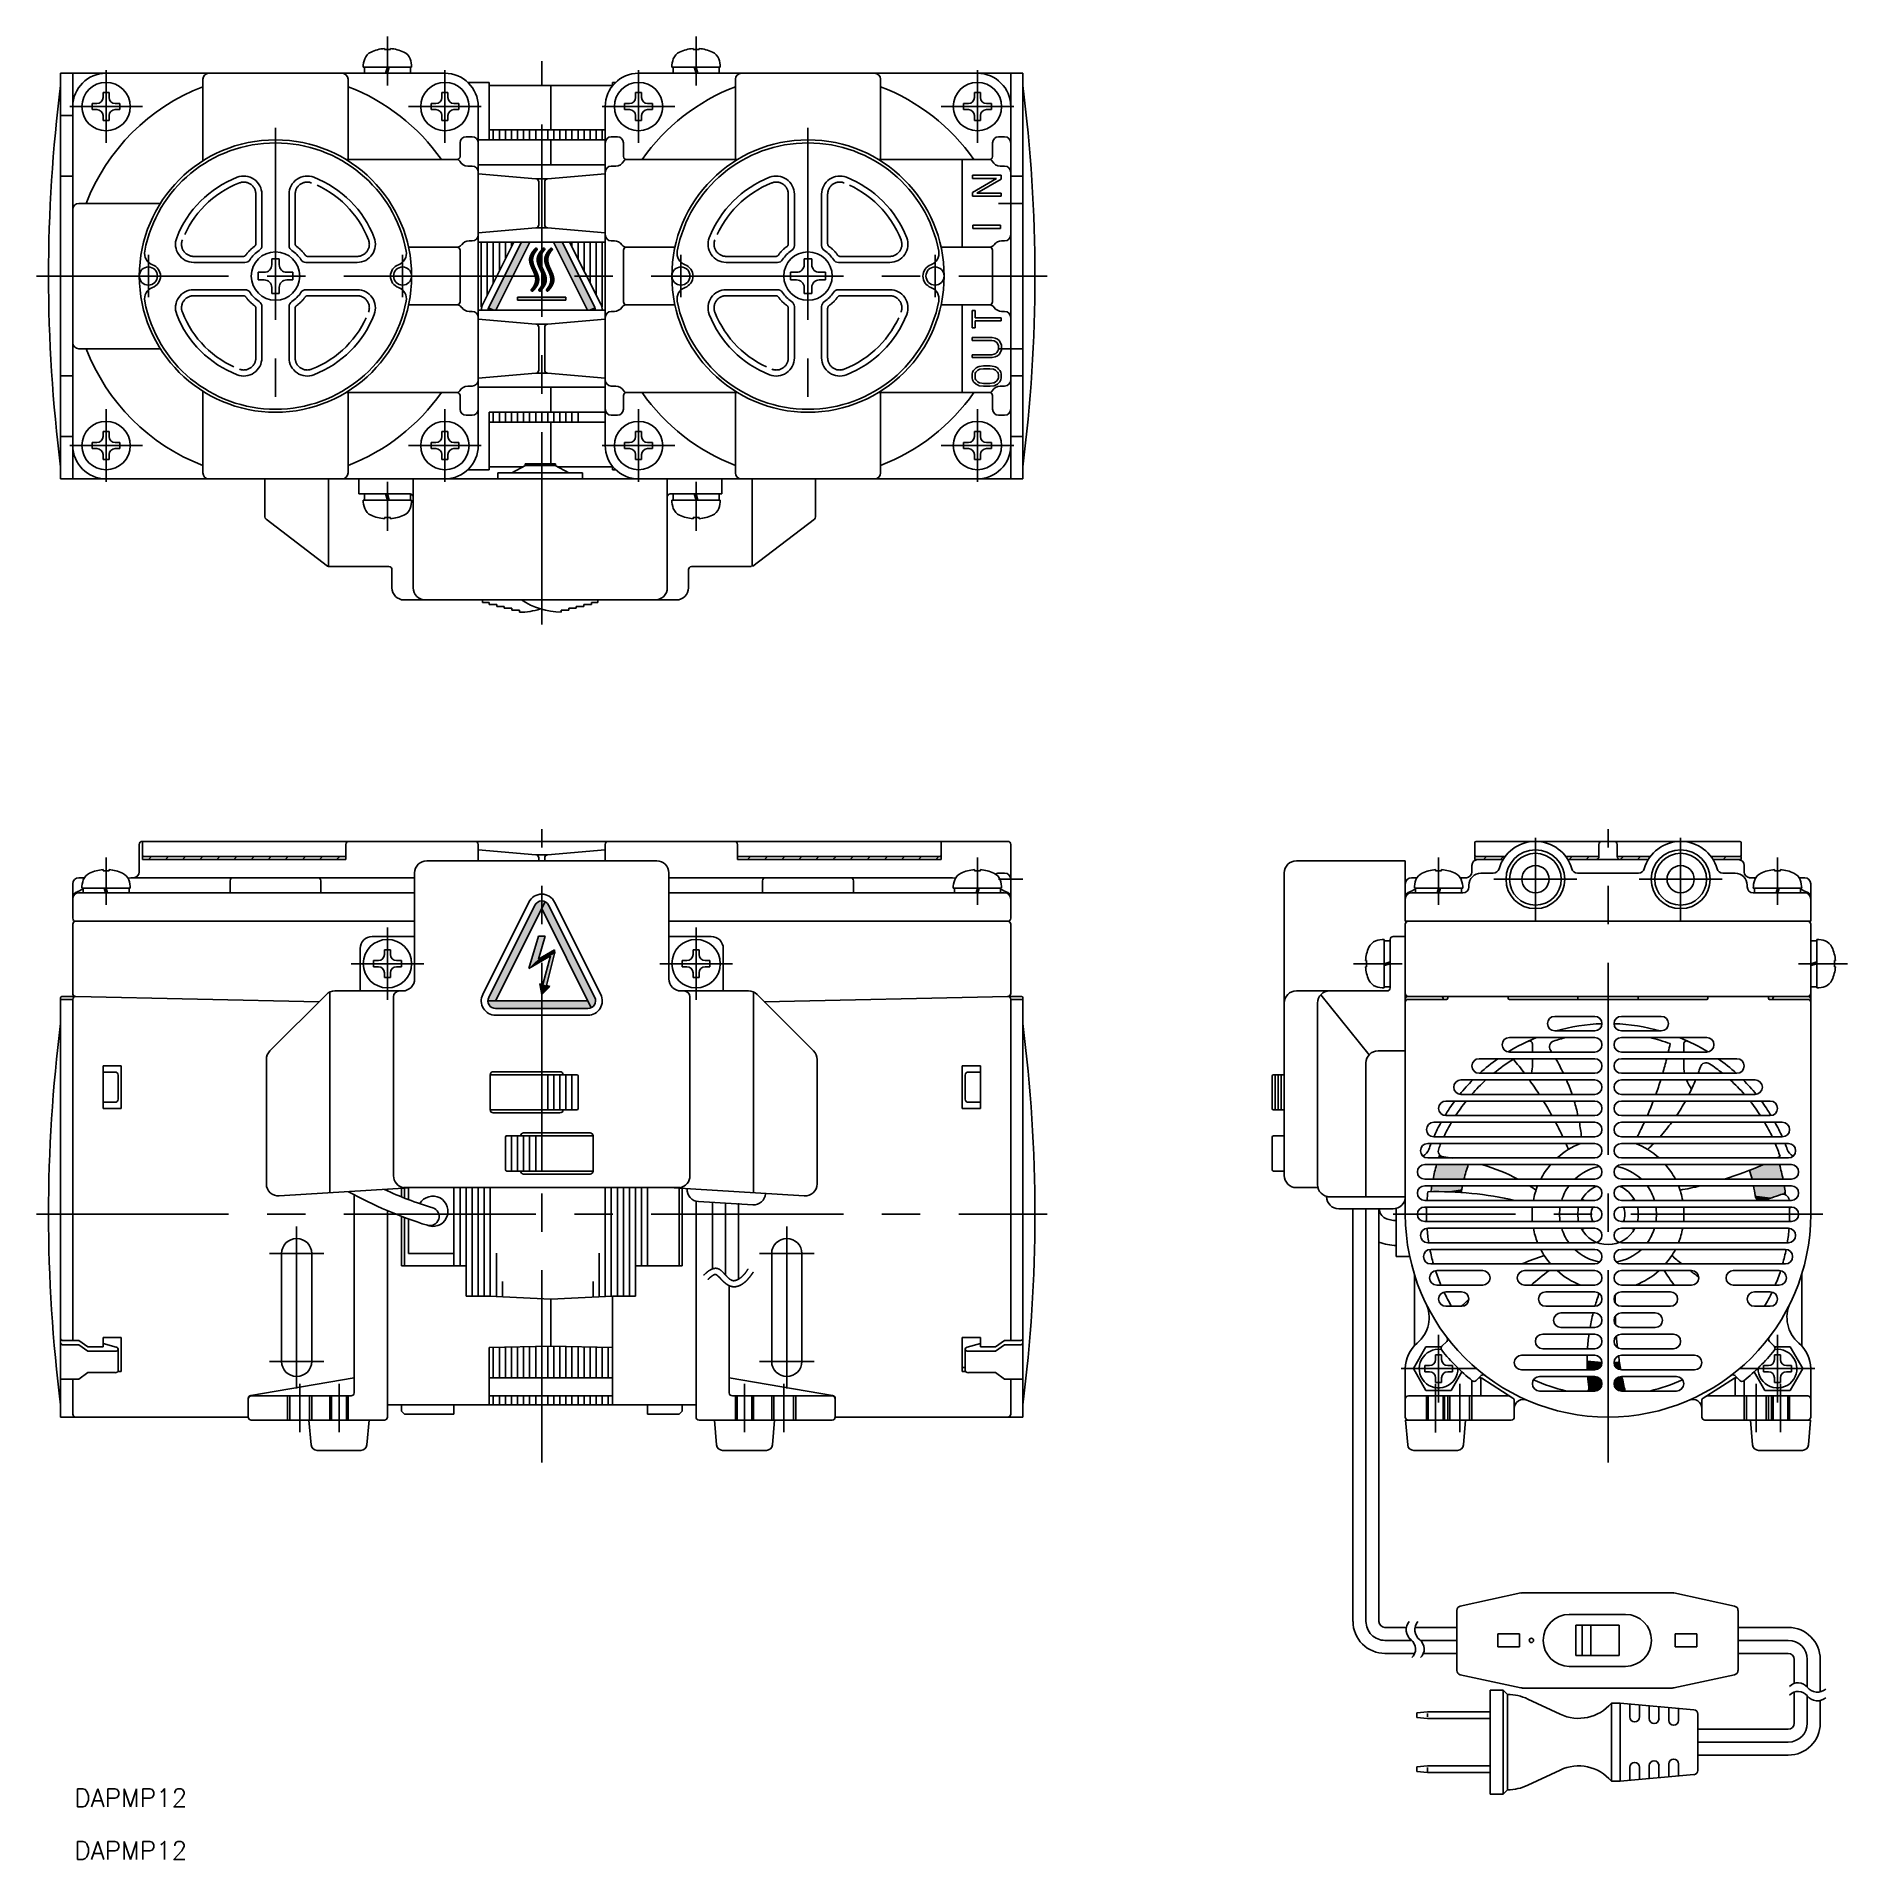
# Model space of a CAD drawing. Extents: x -260 to 40, y -107 to 195.
import ezdxf

# ---------------------------------------------------------------- set-up
doc = ezdxf.new("R2010")
doc.units = 0
doc.linetypes.add('CENTER', pattern=[50.8, 31.75, -6.35, 6.35, -6.35])
doc.linetypes.add('DASHED', pattern=[19.05, 12.7, -6.35])
doc.layers.get('0').update_dxf_attribs({"linetype": 'CONTINUOUS'})
doc.layers.add('CENTER', color=1, linetype='CENTER')
doc.styles.get("Standard").update_dxf_attribs({"font": 'txt.shx', "height": 3, "bigfont": 'bigfont.shx'})

msp = doc.modelspace()

# ---------------------------------------------------------------- texts
at = {"color": 7, "linetype": 'CONTINUOUS'}
for p in [(-253.45, -97.9), (-253.45, -106.59)]:
    msp.add_text('DAPMP12', height=3, dxfattribs=at).set_placement(p)

# ---------------------------------------------------------------- blocks, each defined once
blk = doc.blocks.new('*U2')
at = {"color": 7, "linetype": 'CONTINUOUS', "extrusion": (0, 0, -1)}
for points in [[(175.64, 51.63), (167.7, 34.36), (176.21, 50.5)], [(167.7, 34.36), (175.64, 51.63), (167.47, 34.68)], [(175.31, 51.4), (167.47, 34.68), (175.64, 51.63)], [(167.47, 34.68), (175.31, 51.4), (167.34, 35.05)], [(175.08, 51.07), (167.34, 35.05), (175.31, 51.4)], [(168.03, 34.13), (176.21, 50.5), (167.7, 34.36)], [(167.34, 35.05), (175.08, 51.07), (167.34, 35.45)], [(167.46, 35.83), (167.34, 35.45), (175.08, 51.07)]]:
    blk.add_solid(points, dxfattribs=at)
blk = doc.blocks.new('*U3')
at = {"color": 7, "linetype": 'CONTINUOUS', "extrusion": (0, 0, -1)}
for points in [[(185.1, 35.26), (176.02, 51.75), (183.83, 35.26)], [(176.02, 51.75), (185.1, 35.26), (176.42, 51.75)], [(185.07, 35.55), (176.42, 51.75), (185.1, 35.26)], [(176.42, 51.75), (185.07, 35.55), (176.8, 51.63)], [(184.97, 35.83), (176.8, 51.63), (185.07, 35.55)], [(176.8, 51.63), (184.97, 35.83), (177.12, 51.39)], [(177.35, 51.07), (177.12, 51.39), (184.97, 35.83)], [(175.64, 51.63), (183.83, 35.26), (176.02, 51.75)]]:
    blk.add_solid(points, dxfattribs=at)
blk = doc.blocks.new('*U4')
at = {"color": 7, "linetype": 'CONTINUOUS', "extrusion": (0, 0, -1)}
for points in [[(185.1, 35.26), (168.59, 35.26), (185.04, 34.87)], [(168.03, 34.13), (185.04, 34.87), (168.59, 35.26)], [(185.04, 34.87), (168.03, 34.13), (184.86, 34.52)], [(168.3, 34.03), (184.86, 34.52), (168.03, 34.13)], [(184.86, 34.52), (168.3, 34.03), (184.58, 34.24)], [(168.59, 33.99), (184.58, 34.24), (168.3, 34.03)], [(184.58, 34.24), (168.59, 33.99), (184.22, 34.06)], [(183.83, 33.99), (184.22, 34.06), (168.59, 33.99)]]:
    blk.add_solid(points, dxfattribs=at)
blk = doc.blocks.new('*U5')
at = {"color": 7, "linetype": 'CONTINUOUS'}
for points in [[(-175.52, 158.48), (-175.71, 157.81), (-175.07, 158.38)], [(-175.07, 158.38), (-175.71, 157.81), (-175.21, 157.81)], [(-175.71, 157.81), (-175.65, 157.2), (-175.15, 157.2)], [(-175.21, 157.81), (-175.71, 157.81), (-175.15, 157.2)], [(-175.65, 157.2), (-175.48, 156.6), (-174.98, 156.6)], [(-175.15, 157.2), (-175.65, 157.2), (-174.98, 156.6)], [(-175.18, 159.08), (-175.52, 158.48), (-174.81, 158.9)], [(-174.81, 158.9), (-175.52, 158.48), (-175.07, 158.38)], [(-174.71, 159.59), (-175.18, 159.08), (-174.53, 159.53)], [(-174.53, 159.53), (-175.18, 159.08), (-174.44, 159.36)], [(-174.44, 159.36), (-175.18, 159.08), (-174.81, 158.9)], [(-175.48, 156.6), (-175.21, 156.04), (-174.71, 156.04)], [(-174.98, 156.6), (-175.48, 156.6), (-174.71, 156.04)], [(-175.21, 156.04), (-174.95, 155.48), (-174.45, 155.48)], [(-174.71, 156.04), (-175.21, 156.04), (-174.45, 155.48)], [(-174.85, 153.7), (-175.11, 153.19), (-174.4, 153.6)], [(-174.4, 153.6), (-175.11, 153.19), (-174.74, 152.99)], [(-174.95, 155.48), (-174.78, 154.88), (-174.28, 154.88)], [(-174.45, 155.48), (-174.95, 155.48), (-174.28, 154.88)], [(-174.21, 154.26), (-174.85, 153.7), (-174.4, 153.6)], [(-174.71, 154.26), (-174.85, 153.7), (-174.21, 154.26)], [(-174.78, 154.88), (-174.71, 154.26), (-174.28, 154.88)], [(-174.28, 154.88), (-174.71, 154.26), (-174.21, 154.26)], [(-175.11, 153.19), (-175.46, 152.74), (-174.74, 152.99)], [(-174.74, 152.99), (-175.46, 152.74), (-175.21, 152.49)], [(-175.46, 152.74), (-175.39, 152.56), (-175.21, 152.49)]]:
    blk.add_solid(points, dxfattribs=at)
blk = doc.blocks.new('*U6')
at = {"color": 7, "linetype": 'CONTINUOUS'}
for points in [[(-178.02, 158.48), (-178.21, 157.81), (-177.57, 158.38)], [(-177.57, 158.38), (-178.21, 157.81), (-177.71, 157.81)], [(-178.21, 157.81), (-178.15, 157.2), (-177.65, 157.2)], [(-177.71, 157.81), (-178.21, 157.81), (-177.65, 157.2)], [(-178.15, 157.2), (-177.98, 156.6), (-177.48, 156.6)], [(-177.65, 157.2), (-178.15, 157.2), (-177.48, 156.6)], [(-177.68, 159.08), (-178.02, 158.48), (-177.31, 158.9)], [(-177.31, 158.9), (-178.02, 158.48), (-177.57, 158.38)], [(-177.21, 159.59), (-177.68, 159.08), (-177.03, 159.53)], [(-177.03, 159.53), (-177.68, 159.08), (-176.94, 159.36)], [(-176.94, 159.36), (-177.68, 159.08), (-177.31, 158.9)], [(-177.98, 156.6), (-177.71, 156.04), (-177.21, 156.04)], [(-177.48, 156.6), (-177.98, 156.6), (-177.21, 156.04)], [(-177.71, 156.04), (-177.45, 155.48), (-176.95, 155.48)], [(-177.21, 156.04), (-177.71, 156.04), (-176.95, 155.48)], [(-177.35, 153.7), (-177.61, 153.19), (-176.9, 153.6)], [(-176.9, 153.6), (-177.61, 153.19), (-177.24, 152.99)], [(-177.45, 155.48), (-177.28, 154.88), (-176.78, 154.88)], [(-176.95, 155.48), (-177.45, 155.48), (-176.78, 154.88)], [(-176.71, 154.26), (-177.35, 153.7), (-176.9, 153.6)], [(-177.21, 154.26), (-177.35, 153.7), (-176.71, 154.26)], [(-177.28, 154.88), (-177.21, 154.26), (-176.78, 154.88)], [(-176.78, 154.88), (-177.21, 154.26), (-176.71, 154.26)], [(-177.61, 153.19), (-177.96, 152.74), (-177.24, 152.99)], [(-177.24, 152.99), (-177.96, 152.74), (-177.71, 152.49)], [(-177.96, 152.74), (-177.89, 152.56), (-177.71, 152.49)]]:
    blk.add_solid(points, dxfattribs=at)
blk = doc.blocks.new('*U7')
at = {"color": 7, "linetype": 'CONTINUOUS'}
for points in [[(-176.77, 158.48), (-176.96, 157.81), (-176.32, 158.38)], [(-176.32, 158.38), (-176.96, 157.81), (-176.46, 157.81)], [(-176.96, 157.81), (-176.9, 157.2), (-176.4, 157.2)], [(-176.46, 157.81), (-176.96, 157.81), (-176.4, 157.2)], [(-176.9, 157.2), (-176.73, 156.6), (-176.23, 156.6)], [(-176.4, 157.2), (-176.9, 157.2), (-176.23, 156.6)], [(-176.43, 159.08), (-176.77, 158.48), (-176.06, 158.9)], [(-176.06, 158.9), (-176.77, 158.48), (-176.32, 158.38)], [(-175.96, 159.59), (-176.43, 159.08), (-175.78, 159.53)], [(-175.78, 159.53), (-176.43, 159.08), (-175.69, 159.36)], [(-175.69, 159.36), (-176.43, 159.08), (-176.06, 158.9)], [(-176.73, 156.6), (-176.46, 156.04), (-175.96, 156.04)], [(-176.23, 156.6), (-176.73, 156.6), (-175.96, 156.04)], [(-176.46, 156.04), (-176.2, 155.48), (-175.7, 155.48)], [(-175.96, 156.04), (-176.46, 156.04), (-175.7, 155.48)], [(-176.1, 153.7), (-176.36, 153.19), (-175.65, 153.6)], [(-175.65, 153.6), (-176.36, 153.19), (-175.99, 152.99)], [(-176.2, 155.48), (-176.03, 154.88), (-175.53, 154.88)], [(-175.7, 155.48), (-176.2, 155.48), (-175.53, 154.88)], [(-175.46, 154.26), (-176.1, 153.7), (-175.65, 153.6)], [(-175.96, 154.26), (-176.1, 153.7), (-175.46, 154.26)], [(-176.03, 154.88), (-175.96, 154.26), (-175.53, 154.88)], [(-175.53, 154.88), (-175.96, 154.26), (-175.46, 154.26)], [(-176.36, 153.19), (-176.71, 152.74), (-175.99, 152.99)], [(-175.99, 152.99), (-176.71, 152.74), (-176.46, 152.49)], [(-176.71, 152.74), (-176.64, 152.56), (-176.46, 152.49)]]:
    blk.add_solid(points, dxfattribs=at)
blk = doc.blocks.new('*U8')
at = {"color": 7, "linetype": 'CONTINUOUS', "extrusion": (0, 0, -1)}
for points in [[(3.47, -24.25), (2.24, -24.4), (3.46, -24.98)], [(2.24, -24.4), (1, -24.48), (3.46, -24.98)], [(1, -24.48), (1.05, -24.86), (3.46, -24.98)], [(1.05, -24.86), (1.22, -25.2), (3.46, -24.98)], [(3.46, -24.98), (1.22, -25.2), (3.44, -25.7)], [(1.22, -25.2), (1.49, -25.47), (3.44, -25.7)], [(1.49, -25.47), (1.83, -25.64), (3.44, -25.7)], [(1.83, -25.64), (2.2, -25.7), (3.44, -25.7)]]:
    blk.add_solid(points, dxfattribs=at)
blk = doc.blocks.new('*U9')
at = {"color": 7, "linetype": 'CONTINUOUS', "extrusion": (0, 0, -1)}
for points in [[(3.37, -26.8), (1.83, -26.86), (3.29, -27.68)], [(2.2, -26.8), (1.83, -26.86), (3.37, -26.8)], [(1.83, -26.86), (1.49, -27.03), (3.29, -27.68)], [(1.49, -27.03), (1.23, -27.29), (3.29, -27.68)], [(3.2, -28.89), (1.49, -28.97), (3.31, -29.2)], [(1.49, -28.97), (1.83, -29.14), (3.31, -29.2)], [(1.83, -29.14), (2.2, -29.2), (3.31, -29.2)], [(1.23, -27.29), (1.06, -27.63), (3.29, -27.68)], [(1.06, -27.63), (1, -28), (3.29, -27.68)], [(3.29, -27.68), (1, -28), (3.19, -28.57)], [(3.19, -28.57), (1.23, -28.71), (3.2, -28.89)], [(1.23, -28.71), (1.49, -28.97), (3.2, -28.89)], [(1, -28), (1.06, -28.37), (3.19, -28.57)], [(1.06, -28.37), (1.23, -28.71), (3.19, -28.57)]]:
    blk.add_solid(points, dxfattribs=at)
blk = doc.blocks.new('*U10')
at = {"color": 7, "linetype": 'CONTINUOUS', "extrusion": (0, 0, -1)}
for points in [[(-1.44, -24.46), (-1.98, -25.06), (-1, -24.48)], [(-1, -24.48), (-1.98, -25.06), (-1.05, -24.83)], [(-1.05, -24.83), (-1.98, -25.06), (-1.2, -25.16)], [(-1.98, -25.06), (-2.09, -25.7), (-1.2, -25.16)], [(-1.2, -25.16), (-2.09, -25.7), (-1.44, -25.43)], [(-1.88, -24.43), (-1.98, -25.06), (-1.44, -24.46)], [(-1.44, -25.43), (-2.09, -25.7), (-1.75, -25.61)]]:
    blk.add_solid(points, dxfattribs=at)
blk = doc.blocks.new('*U11')
at = {"color": 7, "linetype": 'CONTINUOUS', "extrusion": (0, 0, -1)}
for points in [[(-1.49, -27.03), (-2.55, -28), (-1.23, -27.29)], [(-1.83, -26.86), (-2.55, -28), (-1.49, -27.03)], [(-2.3, -26.8), (-2.55, -28), (-1.83, -26.86)], [(-2.2, -26.8), (-2.3, -26.8), (-1.83, -26.86)], [(-1.06, -27.63), (-2.55, -28), (-1, -28)], [(-1, -28), (-2.55, -28), (-1.06, -28.37)], [(-1.23, -27.29), (-2.55, -28), (-1.06, -27.63)], [(-2.55, -28), (-2.83, -29.2), (-1.06, -28.37)], [(-1.06, -28.37), (-2.83, -29.2), (-1.23, -28.71)], [(-1.23, -28.71), (-2.83, -29.2), (-1.49, -28.97)], [(-1.49, -28.97), (-2.83, -29.2), (-1.83, -29.14)], [(-1.83, -29.14), (-2.83, -29.2), (-2.2, -29.2)]]:
    blk.add_solid(points, dxfattribs=at)
blk = doc.blocks.new('*U12')
at = {"color": 7, "linetype": 'CONTINUOUS', "extrusion": (0, 0, -1)}
for points in [[(28.66, 7.01), (23.8, 5.8), (28.92, 5.8)], [(28.34, 8.2), (23.48, 7.01), (28.66, 7.01)], [(23.48, 7.01), (23.8, 5.8), (28.66, 7.01)], [(23.09, 8.2), (23.48, 7.01), (28.34, 8.2)]]:
    blk.add_solid(points, dxfattribs=at)
blk = doc.blocks.new('*U13')
at = {"color": 7, "linetype": 'CONTINUOUS', "extrusion": (0, 0, -1)}
for points in [[(29.2, 4.22), (24.15, 4.15), (29.26, 3.74)], [(24.15, 4.15), (26.75, 3.72), (29.26, 3.74)], [(24.04, 4.7), (24.15, 4.15), (29.2, 4.22)], [(29.12, 4.7), (24.04, 4.7), (29.2, 4.22)], [(24.15, 4.15), (24.23, 3.6), (26.75, 3.72)]]:
    blk.add_solid(points, dxfattribs=at)
blk = doc.blocks.new('*U14')
at = {"color": 7, "linetype": 'CONTINUOUS', "extrusion": (0, 0, -1)}
for points in [[(27.91, 9.56), (27.14, 9.46), (28, 9.3)], [(27.14, 9.46), (26.44, 9.39), (28, 9.3)], [(26.44, 9.39), (25.73, 9.3), (28, 9.3)], [(27.82, 9.82), (27.52, 9.57), (27.91, 9.56)], [(27.52, 9.57), (27.14, 9.46), (27.91, 9.56)]]:
    blk.add_solid(points, dxfattribs=at)
blk = doc.blocks.new('*U15')
at = {"color": 7, "linetype": 'CONTINUOUS', "extrusion": (0, 0, -1)}
for points in [[(-24.04, 4.7), (-29.23, 3.96), (-24.19, 3.9)], [(-29.12, 4.7), (-29.23, 3.96), (-24.04, 4.7)], [(-29.23, 3.96), (-28.94, 3.31), (-24.19, 3.9)], [(-24.19, 3.9), (-28.94, 3.31), (-24.3, 3.09)], [(-28.94, 3.31), (-28.56, 3.25), (-24.3, 3.09)], [(-28.56, 3.25), (-27.08, 2.74), (-24.3, 3.09)], [(-24.3, 3.09), (-27.08, 2.74), (-24.41, 2.76)], [(-29.23, 3.96), (-29.32, 3.22), (-28.94, 3.31)], [(-24.41, 2.76), (-27.08, 2.74), (-24.61, 2.49)], [(-27.08, 2.74), (-25.57, 2.3), (-24.61, 2.49)], [(-24.61, 2.49), (-25.57, 2.3), (-24.9, 2.3)]]:
    blk.add_solid(points, dxfattribs=at)
blk = doc.blocks.new('*U16')
at = {"color": 7, "linetype": 'CONTINUOUS', "extrusion": (0, 0, -1)}
for points in [[(-24.5, 7.72), (-28.66, 7.01), (-23.4, 7.27)], [(-23.4, 7.27), (-28.66, 7.01), (-23.61, 6.54)], [(-28.66, 7.01), (-28.92, 5.8), (-23.61, 6.54)], [(-23.61, 6.54), (-28.92, 5.8), (-23.8, 5.8)], [(-28.34, 8.2), (-28.66, 7.01), (-24.5, 7.72)], [(-25.6, 8.2), (-28.34, 8.2), (-24.5, 7.72)]]:
    blk.add_solid(points, dxfattribs=at)
blk = doc.blocks.new('*U17')
at = {"color": 7, "linetype": 'CONTINUOUS'}
for points in [[(-184.97, 149.84), (-183.79, 149.36), (-179.58, 160.61)], [(-178.16, 160.61), (-179.58, 160.61), (-183.79, 149.36)], [(-183.79, 149.36), (-184.97, 149.84), (-185.1, 149.36)], [(-185.06, 149.61), (-185.1, 149.36), (-184.97, 149.84)]]:
    blk.add_solid(points, dxfattribs=at)
blk = doc.blocks.new('*U18')
at = {"color": 7, "linetype": 'CONTINUOUS', "extrusion": (0, 0, -1)}
for points in [[(174.26, 160.61), (172.84, 160.61), (168.64, 149.36)], [(167.46, 149.84), (168.64, 149.36), (172.84, 160.61)], [(168.64, 149.36), (167.46, 149.84), (167.33, 149.36)], [(167.37, 149.61), (167.33, 149.36), (167.46, 149.84)]]:
    blk.add_solid(points, dxfattribs=at)
blk = doc.blocks.new('*U19')
at = {"color": 7, "linetype": 'CONTINUOUS'}
for points in [[(-176.21, 151.28), (-172.21, 151.53), (-180.21, 151.53)], [(-176.21, 151.28), (-180.21, 151.53), (-180.21, 151.03)], [(-176.21, 151.28), (-180.21, 151.03), (-172.21, 151.03)], [(-176.21, 151.28), (-172.21, 151.03), (-172.21, 151.53)]]:
    blk.add_solid(points, dxfattribs=at)
blk = doc.blocks.new('*U20')
at = {"color": 7, "linetype": 'CONTINUOUS'}
for points in [[(-176.74, 45.97), (-178.33, 40.63), (-176.77, 42.17)], [(-176.77, 42.17), (-175.64, 45.97), (-176.74, 45.97)], [(-174.74, 42.7), (-176.77, 42.17), (-178.33, 40.63)], [(-174.1, 43.71), (-176.77, 42.17), (-174.03, 43.11)], [(-174.03, 43.11), (-176.77, 42.17), (-174.74, 42.7)], [(-174.74, 42.7), (-176.01, 37.96), (-175.45, 37.81)], [(-174.1, 43.07), (-174.74, 42.7), (-175.45, 37.81)], [(-174.03, 43.11), (-174.74, 42.7), (-174.1, 43.07)], [(-176.52, 38.09), (-176.21, 36.33), (-176.01, 37.96)], [(-176.01, 37.96), (-176.21, 36.33), (-175.45, 37.81)], [(-175.45, 37.81), (-176.21, 36.33), (-174.88, 37.65)]]:
    blk.add_solid(points, dxfattribs=at)

# ---------------------------------------------------------------- linework, layer by layer
at = {"color": 7, "linetype": 'CONTINUOUS'}
for p, q in [((-202.21, 192.57), (-202.21, 192.39)), ((-202.21, 192.39), (-201.21, 192.39)), ((-201.21, 192.57), (-201.21, 192.39)), ((-151.21, 192.57), (-151.21, 192.39)), ((-150.21, 192.39), (-151.21, 192.39)), ((-150.21, 192.57), (-150.21, 192.39)), ((-255.71, 121.49), (-255.71, 188.49)), ((-192.21, 188.49), (-255.71, 188.49)), ((-253.71, 121.49), (-253.71, 188.49)), ((-232.21, 187.49), (-232.21, 174.02)), ((-208.21, 187.49), (-208.21, 174.02)), ((-205.71, 189.49), (-197.71, 189.49)), ((-205.51, 189.49), (-205.51, 188.49)), ((-202.01, 188.49), (-201.71, 189.49)), ((-201.41, 189.49), (-201.71, 188.49)), ((-197.91, 189.49), (-197.91, 188.49)), ((-188.44, 186.99), (-184.91, 186.99)), ((-184.91, 177.49), (-184.91, 186.99)), ((-164.51, 186.42), (-164.51, 186.99)), ((-163.99, 186.99), (-164.51, 186.99)), ((-160.25, 188.49), (-96.71, 188.49)), ((-146.71, 189.49), (-154.71, 189.49)), ((-154.51, 189.49), (-154.51, 188.49)), ((-151.01, 189.49), (-150.71, 188.49)), ((-150.41, 188.49), (-150.71, 189.49)), ((-146.91, 189.49), (-146.91, 188.49)), ((-144.21, 187.49), (-144.21, 174.02)), ((-120.21, 187.49), (-120.21, 174.02)), ((-98.71, 121.49), (-98.71, 188.49)), ((-96.71, 121.49), (-96.71, 188.49)), ((-248.71, 185.29), (-247.71, 185.29)), ((-248.71, 185.29), (-248.71, 184.49)), ((-247.71, 185.29), (-247.71, 184.49)), ((-192.71, 185.29), (-191.71, 185.29)), ((-192.71, 185.29), (-192.71, 184.49)), ((-191.71, 185.29), (-191.71, 184.49)), ((-184.91, 186.49), (-164.51, 186.49)), ((-174.71, 179.13), (-174.71, 186.49)), ((-160.71, 185.29), (-160.71, 184.49)), ((-160.71, 185.29), (-159.71, 185.29)), ((-159.71, 185.29), (-159.71, 184.49)), ((-104.71, 185.29), (-104.71, 184.49)), ((-104.71, 185.29), (-103.71, 185.29)), ((-103.71, 185.29), (-103.71, 184.49)), ((-253.71, 181.49), (-255.71, 181.49)), ((-250.51, 183.49), (-249.71, 183.49)), ((-250.51, 183.49), (-250.51, 182.49)), ((-250.51, 182.49), (-249.71, 182.49)), ((-248.71, 181.49), (-248.71, 180.69)), ((-247.71, 181.49), (-247.71, 180.69)), ((-246.71, 183.49), (-245.91, 183.49)), ((-246.71, 182.49), (-245.91, 182.49)), ((-245.91, 183.49), (-245.91, 182.49)), ((-194.51, 183.49), (-193.71, 183.49)), ((-194.51, 183.49), (-194.51, 182.49)), ((-194.51, 182.49), (-193.71, 182.49)), ((-192.71, 181.49), (-192.71, 180.69)), ((-191.71, 181.49), (-191.71, 180.69)), ((-190.71, 183.49), (-189.91, 183.49)), ((-190.71, 182.49), (-189.91, 182.49)), ((-189.91, 183.49), (-189.91, 182.49)), ((-186.71, 182.99), (-186.71, 126.99)), ((-165.71, 126.99), (-165.71, 182.99)), ((-162.51, 183.49), (-162.51, 182.49)), ((-162.51, 183.49), (-161.71, 183.49)), ((-162.51, 182.49), (-161.71, 182.49)), ((-160.71, 181.49), (-160.71, 180.69)), ((-159.71, 181.49), (-159.71, 180.69)), ((-158.71, 183.49), (-157.91, 183.49)), ((-158.71, 182.49), (-157.91, 182.49)), ((-157.91, 183.49), (-157.91, 182.49)), ((-106.51, 183.49), (-105.71, 183.49)), ((-106.51, 183.49), (-106.51, 182.49)), ((-106.51, 182.49), (-105.71, 182.49)), ((-104.71, 181.49), (-104.71, 180.69)), ((-103.71, 181.49), (-103.71, 180.69)), ((-102.71, 183.49), (-101.91, 183.49)), ((-102.71, 182.49), (-101.91, 182.49)), ((-101.91, 183.49), (-101.91, 182.49)), ((-248.71, 180.69), (-247.71, 180.69)), ((-192.71, 180.69), (-191.71, 180.69)), ((-188.71, 177.99), (-187.71, 177.99)), ((-165.71, 179.13), (-184.91, 179.13)), ((-184.21, 179.13), (-184.21, 177.49)), ((-183.21, 179.13), (-183.21, 177.49)), ((-182.21, 179.13), (-182.21, 177.49)), ((-181.21, 179.13), (-181.21, 177.49)), ((-180.21, 179.13), (-180.21, 177.49)), ((-179.21, 179.13), (-179.21, 177.49)), ((-178.21, 179.13), (-178.21, 177.49)), ((-177.21, 179.13), (-177.21, 177.49)), ((-176.21, 179.13), (-176.21, 177.49)), ((-175.21, 179.13), (-175.21, 177.49)), ((-174.21, 179.13), (-174.21, 177.49)), ((-173.21, 179.13), (-173.21, 177.49)), ((-172.21, 179.13), (-172.21, 177.49)), ((-171.21, 179.13), (-171.21, 177.49)), ((-170.21, 179.13), (-170.21, 177.49)), ((-169.21, 179.13), (-169.21, 177.49)), ((-168.21, 179.13), (-168.21, 177.49)), ((-167.21, 179.13), (-167.21, 177.49)), ((-166.21, 179.13), (-166.21, 177.49)), ((-163.71, 177.99), (-164.71, 177.99)), ((-160.71, 180.69), (-159.71, 180.69)), ((-104.71, 180.69), (-103.71, 180.69)), ((-100.71, 177.99), (-99.71, 177.99)), ((-189.71, 174.74), (-189.71, 176.99)), ((-165.71, 177.49), (-186.71, 177.49)), ((-174.71, 173.36), (-174.71, 177.49)), ((-162.71, 174.74), (-162.71, 176.99)), ((-101.71, 174.74), (-101.71, 176.99)), ((-208.56, 174.24), (-190.21, 174.24)), ((-188.43, 173.15), (-187.71, 173.15)), ((-186.71, 173.36), (-165.71, 173.36)), ((-186.71, 171.86), (-177.17, 171.03)), ((-165.71, 171.86), (-175.26, 171.03)), ((-163.99, 173.15), (-164.71, 173.15)), ((-162.21, 174.24), (-143.86, 174.24)), ((-120.56, 174.24), (-102.21, 174.24)), ((-106.71, 159.74), (-106.71, 174.24)), ((-100.43, 173.15), (-99.71, 173.15)), ((-253.71, 171.49), (-255.71, 171.49)), ((-177.17, 171.03), (-175.26, 171.03)), ((-176.71, 170.53), (-176.71, 163.45)), ((-175.71, 170.53), (-175.71, 163.45)), ((-100.31, 171.64), (-105.05, 171.64)), ((-105.05, 171.64), (-105.05, 171.13)), ((-101.07, 171.13), (-105.05, 171.13)), ((-105.05, 168.82), (-101.07, 171.13)), ((-105.05, 168.17), (-105.05, 168.82)), ((-104.29, 168.67), (-100.31, 170.99)), ((-100.31, 168.67), (-104.29, 168.67)), ((-100.31, 170.99), (-100.31, 171.64)), ((-100.31, 168.17), (-100.31, 168.67)), ((-98.71, 171.49), (-96.71, 171.49)), ((-252.71, 166.99), (-239.24, 166.99)), ((-222.46, 168.51), (-222.46, 160.03)), ((-217.96, 168.51), (-217.96, 160.03)), ((-134.46, 168.51), (-134.46, 160.03)), ((-129.96, 168.51), (-129.96, 160.03)), ((-100.31, 168.17), (-105.05, 168.17)), ((-186.71, 162.11), (-177.17, 162.95)), ((-177.17, 162.95), (-175.26, 162.95)), ((-165.71, 162.11), (-175.26, 162.95)), ((-104.97, 163.42), (-100.39, 163.42)), ((-104.97, 163.42), (-104.97, 162.87)), ((-104.97, 162.87), (-100.39, 162.87)), ((-100.39, 162.87), (-100.39, 163.42)), ((-198.22, 159.74), (-190.21, 159.74)), ((-188.21, 160.81), (-187.71, 160.81)), ((-186.71, 160.61), (-165.71, 160.61)), ((-186.21, 149.84), (-186.21, 160.61)), ((-185.96, 150.34), (-180.82, 160.61)), ((-185.21, 151.84), (-185.21, 160.61)), ((-184.97, 149.84), (-179.58, 160.61)), ((-184.21, 153.84), (-184.21, 160.61)), ((-183.79, 149.36), (-178.16, 160.61)), ((-183.21, 155.84), (-183.21, 160.61)), ((-182.21, 157.84), (-182.21, 160.61)), ((-181.21, 160.61), (-181.21, 159.84)), ((-168.64, 149.36), (-174.26, 160.61)), ((-167.46, 149.84), (-172.84, 160.61)), ((-171.6, 160.61), (-166.46, 150.34)), ((-171.21, 160.61), (-171.21, 159.84)), ((-170.21, 157.84), (-170.21, 160.61)), ((-169.21, 155.84), (-169.21, 160.61)), ((-168.21, 153.84), (-168.21, 160.61)), ((-167.21, 151.84), (-167.21, 160.61)), ((-166.21, 149.84), (-166.21, 160.61)), ((-164.21, 160.81), (-164.71, 160.81)), ((-162.16, 159.74), (-154.2, 159.74)), ((-110.22, 159.74), (-102.21, 159.74)), ((-100.21, 160.81), (-99.71, 160.81)), ((-225.26, 157.24), (-233.73, 157.24)), ((-220.84, 157.86), (-219.59, 157.86)), ((-220.84, 157.86), (-220.84, 156.86)), ((-219.59, 157.86), (-219.59, 156.86)), ((-215.17, 157.24), (-206.7, 157.24)), ((-189.71, 150.74), (-189.71, 159.24)), ((-162.71, 150.74), (-162.71, 159.24)), ((-137.26, 157.24), (-145.73, 157.24)), ((-132.84, 157.86), (-132.84, 156.86)), ((-132.84, 157.86), (-131.59, 157.86)), ((-131.59, 157.86), (-131.59, 156.86)), ((-127.17, 157.24), (-118.7, 157.24)), ((-101.71, 150.74), (-101.71, 159.24)), ((-223.09, 155.61), (-222.09, 155.61)), ((-223.09, 155.61), (-223.09, 154.36)), ((-223.09, 154.36), (-222.09, 154.36)), ((-218.34, 155.61), (-217.34, 155.61)), ((-218.34, 154.36), (-217.34, 154.36)), ((-217.34, 155.61), (-217.34, 154.36)), ((-135.09, 155.61), (-135.09, 154.36)), ((-135.09, 155.61), (-134.09, 155.61)), ((-135.09, 154.36), (-134.09, 154.36)), ((-130.34, 155.61), (-129.34, 155.61)), ((-130.34, 154.36), (-129.34, 154.36)), ((-129.34, 155.61), (-129.34, 154.36)), ((-225.26, 152.74), (-233.73, 152.74)), ((-220.84, 153.11), (-220.84, 152.11)), ((-220.84, 152.11), (-219.59, 152.11)), ((-219.59, 153.11), (-219.59, 152.11)), ((-215.17, 152.74), (-206.7, 152.74)), ((-180.21, 151.53), (-172.21, 151.53)), ((-180.21, 151.53), (-180.21, 151.03)), ((-180.21, 151.03), (-172.21, 151.03)), ((-172.21, 151.53), (-172.21, 151.03)), ((-137.26, 152.74), (-145.73, 152.74)), ((-132.84, 153.11), (-132.84, 152.11)), ((-132.84, 152.11), (-131.59, 152.11)), ((-131.59, 153.11), (-131.59, 152.11)), ((-127.17, 152.74), (-118.7, 152.74)), ((-222.46, 141.47), (-222.46, 149.95)), ((-217.96, 141.47), (-217.96, 149.95)), ((-198.22, 150.24), (-190.27, 150.24)), ((-188.21, 149.16), (-187.71, 149.16)), ((-186.71, 149.36), (-165.71, 149.36)), ((-186.71, 147.86), (-177.17, 147.03)), ((-165.71, 147.86), (-175.26, 147.03)), ((-164.21, 149.16), (-164.71, 149.16)), ((-162.16, 150.24), (-154.2, 150.24)), ((-134.46, 141.47), (-134.46, 149.95)), ((-129.96, 141.47), (-129.96, 149.95)), ((-110.22, 150.24), (-102.27, 150.24)), ((-106.71, 135.74), (-106.71, 150.24)), ((-105.09, 146.44), (-105.09, 149.29)), ((-105.09, 149.29), (-104.6, 149.29)), ((-104.6, 148.11), (-104.6, 149.29)), ((-104.6, 148.11), (-100.28, 148.11)), ((-104.6, 147.62), (-100.28, 147.62)), ((-104.6, 146.44), (-104.6, 147.62)), ((-100.28, 147.62), (-100.28, 148.11)), ((-100.21, 149.16), (-99.71, 149.16)), ((-177.17, 147.03), (-175.26, 147.03)), ((-176.71, 139.45), (-176.71, 146.53)), ((-175.71, 139.45), (-175.71, 146.53)), ((-104.6, 146.44), (-105.09, 146.44)), ((-105.07, 144.84), (-101.76, 144.84)), ((-105.07, 144.35), (-105.07, 144.84)), ((-101.76, 144.84), (-101.26, 144.73)), ((-101.26, 144.73), (-100.91, 144.56)), ((-100.91, 144.56), (-100.62, 144.32)), ((-252.71, 142.99), (-239.24, 142.99)), ((-105.07, 144.35), (-101.81, 144.35)), ((-101.81, 142), (-105.07, 142)), ((-105.07, 141.51), (-105.07, 142)), ((-101.81, 144.35), (-101.42, 144.27)), ((-101.42, 142.08), (-101.81, 142)), ((-101.26, 141.62), (-101.76, 141.51)), ((-101.42, 144.27), (-101.18, 144.15)), ((-101.18, 142.21), (-101.42, 142.08)), ((-100.91, 141.79), (-101.26, 141.62)), ((-101.18, 144.15), (-100.98, 143.99)), ((-100.99, 142.36), (-101.18, 142.21)), ((-100.83, 142.64), (-100.99, 142.36)), ((-100.98, 143.99), (-100.83, 143.76)), ((-100.61, 142.03), (-100.91, 141.79)), ((-100.83, 143.76), (-100.75, 143.48)), ((-100.75, 142.87), (-100.83, 142.64)), ((-100.75, 143.48), (-100.75, 142.87)), ((-100.62, 144.32), (-100.38, 143.97)), ((-100.38, 142.44), (-100.61, 142.03)), ((-100.38, 143.97), (-100.26, 143.55)), ((-100.26, 142.79), (-100.38, 142.44)), ((-100.26, 143.55), (-100.26, 142.79)), ((-186.71, 138.11), (-177.17, 138.95)), ((-177.17, 138.95), (-175.26, 138.95)), ((-165.71, 138.11), (-175.26, 138.95)), ((-105.08, 138.76), (-105.02, 139.11)), ((-105.08, 138.46), (-105.08, 138.76)), ((-101.76, 141.51), (-105.07, 141.51)), ((-105.02, 139.11), (-104.84, 139.4)), ((-104.84, 139.4), (-104.42, 139.82)), ((-104.61, 138.73), (-104.57, 138.94)), ((-104.61, 138.46), (-104.61, 138.73)), ((-104.57, 138.94), (-104.47, 139.11)), ((-104.47, 139.11), (-104.14, 139.44)), ((-104.42, 139.82), (-104.09, 139.99)), ((-104.14, 139.44), (-103.91, 139.56)), ((-104.09, 139.99), (-103.92, 140.05)), ((-103.92, 140.05), (-103.23, 140.14)), ((-103.91, 139.56), (-103.81, 139.59)), ((-103.81, 139.59), (-103.19, 139.68)), ((-103.23, 140.14), (-102.12, 140.14)), ((-103.19, 139.68), (-102.15, 139.68)), ((-102.15, 139.68), (-101.54, 139.59)), ((-102.12, 140.14), (-101.43, 140.05)), ((-101.54, 139.59), (-101.43, 139.56)), ((-101.43, 140.05), (-101.25, 139.99)), ((-101.43, 139.56), (-101.2, 139.44)), ((-101.25, 139.99), (-100.92, 139.82)), ((-101.2, 139.44), (-101.04, 139.28)), ((-101.04, 139.28), (-100.87, 139.11)), ((-100.92, 139.82), (-100.71, 139.61)), ((-100.87, 139.11), (-100.77, 138.94)), ((-100.77, 138.94), (-100.74, 138.73)), ((-100.74, 138.73), (-100.74, 138.46)), ((-100.71, 139.61), (-100.5, 139.4)), ((-100.5, 139.4), (-100.33, 139.11)), ((-100.33, 139.11), (-100.27, 138.76)), ((-100.27, 138.76), (-100.27, 138.46)), ((-253.71, 138.49), (-255.71, 138.49)), ((-232.21, 122.49), (-232.21, 135.96)), ((-208.56, 135.74), (-190.21, 135.74)), ((-208.21, 122.49), (-208.21, 135.96)), ((-188.43, 136.82), (-187.71, 136.82)), ((-186.71, 136.61), (-165.71, 136.61)), ((-174.71, 132.49), (-174.71, 136.61)), ((-163.99, 136.82), (-164.71, 136.82)), ((-162.21, 135.74), (-143.86, 135.74)), ((-144.21, 122.49), (-144.21, 135.96)), ((-120.56, 135.74), (-102.21, 135.74)), ((-120.21, 122.49), (-120.21, 135.96)), ((-105.08, 138.46), (-105.08, 138.17)), ((-105.08, 138.17), (-105.02, 137.82)), ((-105.02, 137.82), (-104.84, 137.53)), ((-104.84, 137.53), (-104.42, 137.11)), ((-104.61, 138.46), (-104.61, 138.2)), ((-104.61, 138.2), (-104.57, 137.99)), ((-104.57, 137.99), (-104.47, 137.82)), ((-104.47, 137.82), (-104.14, 137.49)), ((-104.42, 137.11), (-104.09, 136.94)), ((-104.14, 137.49), (-103.91, 137.37)), ((-104.09, 136.94), (-103.92, 136.88)), ((-103.92, 136.88), (-103.23, 136.78)), ((-103.91, 137.37), (-103.81, 137.34)), ((-103.81, 137.34), (-103.19, 137.25)), ((-103.23, 136.78), (-102.12, 136.78)), ((-103.19, 137.25), (-102.15, 137.25)), ((-102.15, 137.25), (-101.54, 137.34)), ((-102.12, 136.78), (-101.43, 136.88)), ((-101.54, 137.34), (-101.43, 137.37)), ((-101.43, 137.37), (-101.2, 137.49)), ((-101.43, 136.88), (-101.25, 136.94)), ((-101.25, 136.94), (-100.92, 137.11)), ((-101.2, 137.49), (-101.04, 137.65)), ((-101.04, 137.65), (-100.87, 137.82)), ((-100.92, 137.11), (-100.71, 137.32)), ((-100.87, 137.82), (-100.77, 137.99)), ((-100.77, 137.99), (-100.74, 138.2)), ((-100.74, 138.2), (-100.74, 138.46)), ((-100.71, 137.32), (-100.5, 137.53)), ((-100.5, 137.53), (-100.33, 137.82)), ((-100.43, 136.82), (-99.71, 136.82)), ((-100.33, 137.82), (-100.27, 138.17)), ((-100.27, 138.17), (-100.27, 138.46)), ((-98.71, 138.49), (-96.71, 138.49)), ((-189.71, 132.99), (-189.71, 135.24)), ((-162.71, 132.99), (-162.71, 135.24)), ((-101.71, 132.99), (-101.71, 135.24)), ((-188.71, 131.99), (-187.71, 131.99)), ((-184.91, 132.49), (-184.91, 122.99)), ((-165.71, 132.49), (-184.91, 132.49)), ((-184.91, 130.85), (-165.71, 130.85)), ((-184.21, 130.85), (-184.21, 132.49)), ((-183.21, 130.85), (-183.21, 132.49)), ((-182.21, 130.85), (-182.21, 132.49)), ((-181.21, 130.85), (-181.21, 132.49)), ((-180.21, 130.85), (-180.21, 132.49)), ((-179.21, 130.85), (-179.21, 132.49)), ((-178.21, 130.85), (-178.21, 132.49)), ((-177.21, 130.85), (-177.21, 132.49)), ((-176.21, 132.49), (-176.21, 130.85)), ((-175.21, 130.85), (-175.21, 132.49)), ((-174.71, 123.99), (-174.71, 130.85)), ((-174.21, 130.85), (-174.21, 132.49)), ((-173.21, 130.85), (-173.21, 132.49)), ((-172.21, 130.85), (-172.21, 132.49)), ((-171.21, 130.85), (-171.21, 132.49)), ((-170.21, 130.85), (-170.21, 132.49)), ((-163.71, 131.99), (-164.71, 131.99)), ((-100.71, 131.99), (-99.71, 131.99)), ((-253.71, 128.49), (-255.71, 128.49)), ((-250.51, 127.49), (-249.71, 127.49)), ((-250.51, 127.49), (-250.51, 126.49)), ((-250.51, 126.49), (-249.71, 126.49)), ((-248.71, 129.29), (-247.71, 129.29)), ((-248.71, 129.29), (-248.71, 128.49)), ((-247.71, 129.29), (-247.71, 128.49)), ((-246.71, 127.49), (-245.91, 127.49)), ((-246.71, 126.49), (-245.91, 126.49)), ((-245.91, 127.49), (-245.91, 126.49)), ((-194.51, 127.49), (-193.71, 127.49)), ((-194.51, 127.49), (-194.51, 126.49)), ((-194.51, 126.49), (-193.71, 126.49)), ((-192.71, 129.29), (-191.71, 129.29)), ((-192.71, 129.29), (-192.71, 128.49)), ((-191.71, 129.29), (-191.71, 128.49)), ((-190.71, 127.49), (-189.91, 127.49)), ((-190.71, 126.49), (-189.91, 126.49)), ((-189.91, 127.49), (-189.91, 126.49)), ((-162.51, 127.49), (-162.51, 126.49)), ((-162.51, 127.49), (-161.71, 127.49)), ((-162.51, 126.49), (-161.71, 126.49)), ((-160.71, 129.29), (-160.71, 128.49)), ((-160.71, 129.29), (-159.71, 129.29)), ((-159.71, 129.29), (-159.71, 128.49)), ((-158.71, 127.49), (-157.91, 127.49)), ((-158.71, 126.49), (-157.91, 126.49)), ((-157.91, 127.49), (-157.91, 126.49)), ((-106.51, 127.49), (-105.71, 127.49)), ((-106.51, 127.49), (-106.51, 126.49)), ((-106.51, 126.49), (-105.71, 126.49)), ((-104.71, 129.29), (-104.71, 128.49)), ((-104.71, 129.29), (-103.71, 129.29)), ((-103.71, 129.29), (-103.71, 128.49)), ((-102.71, 127.49), (-101.91, 127.49)), ((-102.71, 126.49), (-101.91, 126.49)), ((-101.91, 127.49), (-101.91, 126.49)), ((-98.71, 128.49), (-96.71, 128.49)), ((-248.71, 125.49), (-248.71, 124.69)), ((-248.71, 124.69), (-247.71, 124.69)), ((-247.71, 125.49), (-247.71, 124.69)), ((-192.71, 125.49), (-192.71, 124.69)), ((-192.71, 124.69), (-191.71, 124.69)), ((-191.71, 125.49), (-191.71, 124.69)), ((-184.91, 123.49), (-179.24, 123.49)), ((-181.15, 122.49), (-178.91, 123.67)), ((-178.96, 123.99), (-173.96, 123.99)), ((-178.96, 123.99), (-178.96, 123.64)), ((-178.91, 123.67), (-174.01, 123.67)), ((-174.01, 123.67), (-171.76, 122.49)), ((-173.96, 123.64), (-173.96, 123.99)), ((-164.51, 123.49), (-173.67, 123.49)), ((-164.51, 123.56), (-164.51, 122.99)), ((-160.71, 125.49), (-160.71, 124.69)), ((-160.71, 124.69), (-159.71, 124.69)), ((-159.71, 125.49), (-159.71, 124.69)), ((-104.71, 125.49), (-104.71, 124.69)), ((-104.71, 124.69), (-103.71, 124.69)), ((-103.71, 125.49), (-103.71, 124.69)), ((-255.71, 121.49), (-96.71, 121.49)), ((-221.96, 115.24), (-221.96, 121.49)), ((-211.46, 107.02), (-211.46, 121.49)), ((-206.46, 121.49), (-206.46, 118.99)), ((-197.45, 103.49), (-197.45, 121.49)), ((-188.44, 122.99), (-184.91, 122.99)), ((-183.46, 122.49), (-169.46, 122.49)), ((-183.46, 122.49), (-183.46, 121.49)), ((-169.46, 122.49), (-169.46, 121.49)), ((-163.99, 122.99), (-164.51, 122.99)), ((-155.46, 103.49), (-155.46, 121.49)), ((-146.46, 121.49), (-146.46, 118.99)), ((-141.45, 107.02), (-141.45, 121.49)), ((-130.96, 115.24), (-130.96, 121.49)), ((-206.46, 118.99), (-197.91, 118.99)), ((-205.71, 117.99), (-197.71, 117.99)), ((-205.51, 117.99), (-205.51, 118.99)), ((-202.01, 118.99), (-201.71, 117.99)), ((-201.41, 117.99), (-201.71, 118.99)), ((-197.91, 117.99), (-197.91, 118.99)), ((-154.96, 118.99), (-146.46, 118.99)), ((-154.71, 117.99), (-146.71, 117.99)), ((-154.51, 117.99), (-154.51, 118.99)), ((-151.01, 118.99), (-150.71, 117.99)), ((-150.41, 117.99), (-150.71, 118.99)), ((-146.91, 117.99), (-146.91, 118.99)), ((-211.59, 107.09), (-221.76, 114.84)), ((-202.21, 115.09), (-201.21, 115.09)), ((-202.21, 114.91), (-202.21, 115.09)), ((-201.21, 114.91), (-201.21, 115.09)), ((-151.21, 114.91), (-151.21, 115.09)), ((-151.21, 115.09), (-150.21, 115.09)), ((-150.21, 114.91), (-150.21, 115.09)), ((-141.32, 107.09), (-131.15, 114.84)), ((-211.29, 106.99), (-201.46, 106.99)), ((-200.96, 106.49), (-200.96, 103.49)), ((-151.96, 106.49), (-151.96, 103.49)), ((-141.62, 106.99), (-151.46, 106.99)), ((-198.96, 101.49), (-153.96, 101.49)), ((-185.99, 101.49), (-185.99, 101.08)), ((-185.99, 101.08), (-184.91, 101.08)), ((-184.91, 101.08), (-184.91, 100.76)), ((-184.91, 100.76), (-183.65, 100.76)), ((-183.65, 100.76), (-183.65, 100.43)), ((-183.65, 100.43), (-182.4, 100.43)), ((-182.4, 100.43), (-182.4, 100.1)), ((-182.4, 100.1), (-181.15, 100.1)), ((-181.15, 100.1), (-181.15, 99.78)), ((-181.15, 99.78), (-179.89, 99.78)), ((-179.89, 99.78), (-179.89, 99.45)), ((-171.76, 99.78), (-173.02, 99.78)), ((-173.02, 99.78), (-173.02, 99.45)), ((-170.51, 100.1), (-171.76, 100.1)), ((-171.76, 100.1), (-171.76, 99.78)), ((-169.26, 100.43), (-170.51, 100.43)), ((-170.51, 100.43), (-170.51, 100.1)), ((-168, 100.76), (-169.26, 100.76)), ((-169.26, 100.76), (-169.26, 100.43)), ((-166.92, 101.08), (-168, 101.08)), ((-168, 101.08), (-168, 100.76)), ((-166.92, 101.49), (-166.92, 101.08)), ((-242.71, 56.58), (-242.71, 61.1)), ((-99.21, 61.6), (-242.21, 61.6)), ((-242.21, 58.6), (-242.21, 61.4)), ((-208.56, 58.6), (-208.56, 61.1)), ((-186.71, 61.1), (-186.71, 58.4)), ((-165.71, 61.1), (-165.71, 58.4)), ((-143.86, 58.6), (-143.86, 61.1)), ((-110.21, 58.6), (-110.21, 61.4)), ((-98.71, 48.9), (-98.71, 61.1)), ((-22, 59.3), (-22, 61.4)), ((-21.8, 61.6), (21.8, 61.6)), ((-1.5, 59.1), (-1.5, 61.1)), ((1.5, 59.1), (1.5, 61.1)), ((22, 59.3), (22, 61.4)), ((-208.56, 58.6), (-242.21, 58.6)), ((-208.56, 59.1), (-242.01, 59.1)), ((-157.21, 58.4), (-195.21, 58.4)), ((-186.71, 60.22), (-177.17, 59.39)), ((-177.17, 59.39), (-175.26, 59.39)), ((-176.71, 58.4), (-176.71, 58.89)), ((-175.71, 58.4), (-175.71, 58.89)), ((-165.71, 60.22), (-175.26, 59.39)), ((-143.86, 59.1), (-110.41, 59.1)), ((-143.86, 58.6), (-110.21, 58.6)), ((-33.5, 58.4), (-51.5, 58.4)), ((-33.5, 58.4), (-33.5, 48.4)), ((-22.5, 57.6), (-22.5, 56.58)), ((-22, 59.1), (-17, 59.1)), ((-22, 58.6), (-22, 59.1)), ((-17.34, 58.6), (-22, 58.6)), ((-7, 59.1), (-1.5, 59.1)), ((6.66, 58.6), (-6.66, 58.6)), ((1.5, 59.1), (7, 59.1)), ((17, 59.1), (22, 59.1)), ((22, 58.6), (17.34, 58.6)), ((22, 58.6), (22, 59.1)), ((22.5, 56.58), (22.5, 57.6)), ((-253.71, 48.9), (-253.71, 54.6)), ((-252.71, 55.6), (-251.78, 55.6)), ((-248.71, 56.93), (-248.71, 56.75)), ((-247.71, 56.75), (-248.71, 56.75)), ((-247.71, 56.93), (-247.71, 56.75)), ((-197.71, 55.6), (-242.71, 55.6)), ((-227.71, 53.1), (-227.71, 55.1)), ((-212.71, 53.1), (-212.71, 55.1)), ((-197.21, 56.4), (-197.21, 38.9)), ((-155.21, 56.4), (-155.21, 38.83)), ((-154.71, 55.6), (-109.71, 55.6)), ((-139.71, 53.1), (-139.71, 55.1)), ((-124.71, 53.1), (-124.71, 55.1)), ((-104.71, 56.93), (-104.71, 56.75)), ((-104.71, 56.75), (-103.71, 56.75)), ((-103.71, 56.93), (-103.71, 56.75)), ((-99.71, 56.35), (-100.71, 56.35)), ((-53.5, 6.4), (-53.5, 56.4)), ((-31.57, 55.6), (-32.5, 55.6)), ((-28.5, 56.93), (-28.5, 56.75)), ((-28.5, 56.75), (-27.5, 56.75)), ((-27.5, 56.93), (-27.5, 56.75)), ((-23.3, 55.6), (-24.43, 55.6)), ((-23, 54.1), (-23, 54.35)), ((-21, 56.35), (-18.97, 56.35)), ((-5.03, 56.35), (5.03, 56.35)), ((18.97, 56.35), (21, 56.35)), ((23, 54.1), (23, 54.35)), ((23.3, 55.6), (24.43, 55.6)), ((27.5, 56.93), (27.5, 56.75)), ((27.5, 56.75), (28.5, 56.75)), ((28.5, 56.93), (28.5, 56.75)), ((31.57, 55.6), (32.5, 55.6)), ((33.5, 54.6), (33.5, 48.4)), ((-197.21, 53.1), (-252.71, 53.1)), ((-244.21, 53.85), (-252.21, 53.85)), ((-252.01, 53.85), (-252.01, 53.1)), ((-248.51, 53.85), (-248.29, 53.1)), ((-247.99, 53.1), (-248.21, 53.85)), ((-244.41, 53.85), (-244.41, 53.1)), ((-185.96, 36.33), (-178.34, 51.56)), ((-183.83, 35.26), (-175.64, 51.63)), ((-174.08, 51.56), (-166.46, 36.33)), ((-155.21, 53.1), (-99.71, 53.1)), ((-108.21, 53.85), (-100.21, 53.85)), ((-108.01, 53.85), (-108.01, 53.1)), ((-104.44, 53.1), (-104.21, 53.85)), ((-103.91, 53.85), (-104.14, 53.1)), ((-100.41, 53.85), (-100.41, 53.1)), ((-32.5, 53.1), (-24, 53.1)), ((-32, 53.85), (-24, 53.85)), ((-31.8, 53.85), (-31.8, 53.1)), ((-28.22, 53.1), (-28, 53.85)), ((-27.7, 53.85), (-27.93, 53.1)), ((-24.2, 53.85), (-24.2, 53.1)), ((24, 53.85), (32, 53.85)), ((32.5, 53.1), (24, 53.1)), ((24.2, 53.85), (24.2, 53.1)), ((27.78, 53.1), (28, 53.85)), ((28.3, 53.85), (28.08, 53.1)), ((31.8, 53.85), (31.8, 53.1)), ((-253.21, 48.4), (-197.21, 48.4)), ((-184.97, 35.83), (-177.35, 51.07)), ((-168.03, 34.13), (-176.21, 50.5)), ((-175.08, 51.07), (-167.46, 35.83)), ((-99.21, 48.4), (-155.21, 48.4)), ((-33.5, 48.4), (33.5, 48.4)), ((-253.71, 36.49), (-253.71, 47.9)), ((-204.21, 45.9), (-197.21, 45.9)), ((-178.33, 40.63), (-176.74, 45.97)), ((-176.77, 42.17), (-175.64, 45.97)), ((-176.74, 45.97), (-175.64, 45.97)), ((-148.21, 45.9), (-155.21, 45.9)), ((-98.71, 36.49), (-98.71, 47.9)), ((-37, 45.4), (-37, 37.4)), ((-37, 45.2), (-36, 45.2)), ((-36, 37.4), (-36, 45.4)), ((-33.5, 45.9), (-35.5, 45.9)), ((-33.5, 0), (-33.5, 47.9)), ((33.5, 0), (33.5, 47.9)), ((34.5, 45.2), (33.5, 45.2)), ((34.5, 37.4), (34.5, 45.4)), ((-206.21, 36.9), (-206.21, 43.9)), ((-202.21, 43.7), (-201.21, 43.7)), ((-202.21, 43.7), (-202.21, 42.9)), ((-201.21, 43.7), (-201.21, 42.9)), ((-178.33, 40.63), (-174.74, 42.7)), ((-176.77, 42.17), (-174.1, 43.71)), ((-174.74, 42.7), (-176.01, 37.96)), ((-175.45, 37.81), (-174.1, 43.07)), ((-174.1, 43.71), (-174.03, 43.11)), ((-174.1, 43.07), (-174.03, 43.11)), ((-151.21, 43.7), (-150.21, 43.7)), ((-151.21, 43.7), (-151.21, 42.9)), ((-150.21, 43.7), (-150.21, 42.9)), ((-146.21, 36.9), (-146.21, 43.9)), ((-204.01, 41.9), (-204.01, 40.9)), ((-204.01, 41.9), (-203.21, 41.9)), ((-204.01, 40.9), (-203.21, 40.9)), ((-202.21, 39.9), (-202.21, 39.1)), ((-201.21, 39.9), (-201.21, 39.1)), ((-200.21, 41.9), (-199.41, 41.9)), ((-200.21, 40.9), (-199.41, 40.9)), ((-199.41, 41.9), (-199.41, 40.9)), ((-153.01, 41.9), (-153.01, 40.9)), ((-153.01, 41.9), (-152.21, 41.9)), ((-153.01, 40.9), (-152.21, 40.9)), ((-151.21, 39.9), (-151.21, 39.1)), ((-150.21, 39.9), (-150.21, 39.1)), ((-149.21, 41.9), (-148.41, 41.9)), ((-149.21, 40.9), (-148.41, 40.9)), ((-148.41, 41.9), (-148.41, 40.9)), ((-40.08, 41.9), (-39.9, 41.9)), ((-40.08, 40.9), (-39.9, 40.9)), ((-39.9, 41.9), (-39.9, 40.9)), ((-36, 41.7), (-37, 41.4)), ((-37, 41.1), (-36, 41.4)), ((34.5, 41.7), (33.5, 41.4)), ((33.5, 41.1), (34.5, 41.4)), ((37.4, 40.9), (37.4, 41.9)), ((37.58, 41.9), (37.4, 41.9)), ((37.58, 40.9), (37.4, 40.9)), ((-211.8, 36.31), (-221.13, 26.99)), ((-211.21, 3.54), (-211.21, 36.72)), ((-210.39, 36.9), (-199.21, 36.9)), ((-202.21, 39.1), (-201.21, 39.1)), ((-176.21, 36.33), (-176.52, 38.09)), ((-176.52, 38.09), (-176.01, 37.96)), ((-176.21, 36.33), (-174.88, 37.65)), ((-175.45, 37.81), (-174.88, 37.65)), ((-142.04, 36.9), (-153.21, 36.9)), ((-151.21, 39.1), (-150.21, 39.1)), ((-141.21, 3.54), (-141.21, 36.72)), ((-140.62, 36.31), (-131.3, 26.99)), ((-36.5, 36.9), (-51.5, 36.9)), ((-47.48, 36.25), (-39.48, 26.35)), ((-37, 37.6), (-36, 37.6)), ((34.5, 37.6), (33.5, 37.6)), ((-255.71, -33.5), (-255.71, 35.8)), ((-253.71, 35.5), (-255.71, 35.5)), ((-253.31, 36), (-255.51, 36)), ((-253.71, -20.86), (-253.71, 35.49)), ((-212.99, 35.12), (-253.22, 35.99)), ((-200.71, 6.37), (-200.71, 35.9)), ((-185.1, 35.26), (-168.59, 35.26)), ((-183.83, 33.99), (-168.59, 33.99)), ((-151.71, 6.37), (-151.71, 35.9)), ((-139.43, 35.12), (-99.2, 35.99)), ((-99.11, 36), (-96.91, 36)), ((-98.71, 35.5), (-96.71, 35.5)), ((-98.71, -20.86), (-98.71, 35.49)), ((-96.71, -33.5), (-96.71, 35.8)), ((-48, 4.9), (-48, 34.9)), ((-33, 36), (33, 36)), ((-33, 35.5), (-26.7, 35.5)), ((-26.5, 35.7), (-26.5, 35.8)), ((-16.5, 35.7), (-16.5, 35.8)), ((-16.3, 35.5), (16.3, 35.5)), ((-5, 36), (-5, 35.5)), ((5, 36), (5, 35.5)), ((16.5, 35.7), (16.5, 35.8)), ((26.5, 35.7), (26.5, 35.8)), ((26.7, 35.5), (33, 35.5)), ((-183.83, 32.88), (-168.59, 32.88)), ((-8.8, 32.7), (-2.2, 32.7)), ((-8.8, 30.3), (-2.2, 30.3)), ((2.2, 32.7), (8.8, 32.7)), ((2.2, 30.3), (8.8, 30.3)), ((-16.3, 29.2), (-2.2, 29.2)), ((-12.5, 28.14), (-12.5, 26.8)), ((2.2, 29.2), (16.3, 29.2)), ((12.5, 28.14), (12.5, 26.8)), ((-248.71, 17.5), (-248.71, 24.5)), ((-245.71, 24.5), (-248.71, 24.5)), ((-245.71, 17.5), (-245.71, 24.5)), ((-221.71, 5.02), (-221.71, 25.58)), ((-130.71, 5.02), (-130.71, 25.58)), ((-106.71, 24.5), (-103.71, 24.5)), ((-106.71, 17.5), (-106.71, 24.5)), ((-103.71, 17.5), (-103.71, 24.5)), ((-40, 2.9), (-40, 25)), ((-33.5, 27), (-38, 27)), ((-21.3, 25.7), (-2.2, 25.7)), ((-16.3, 26.8), (-2.2, 26.8)), ((-12.5, 25.7), (-12.5, 24.74)), ((2.2, 26.8), (16.3, 26.8)), ((2.2, 25.7), (21.3, 25.7)), ((12.5, 25.7), (12.5, 24.74)), ((-246.71, 23.5), (-248.71, 23.5)), ((-246.21, 19), (-246.21, 23)), ((-184.71, 23.05), (-170.41, 23.05)), ((-184.71, 17.25), (-184.71, 23.05)), ((-184.21, 23.55), (-173.21, 23.55)), ((-176.21, 23.05), (-176.21, 17.25)), ((-175.21, 23.05), (-175.21, 17.25)), ((-174.21, 23.05), (-174.21, 17.25)), ((-173.21, 23.05), (-173.21, 17.25)), ((-172.21, 23.05), (-172.21, 17.25)), ((-171.21, 23.05), (-171.21, 17.25)), ((-170.21, 22.85), (-170.21, 17.45)), ((-106.21, 19), (-106.21, 23)), ((-105.71, 23.5), (-103.71, 23.5)), ((-55.5, 17.45), (-55.5, 22.85)), ((-53.5, 23.05), (-55.3, 23.05)), ((-55, 17.25), (-55, 23.05)), ((-54.5, 17.25), (-54.5, 23.05)), ((-54, 17.25), (-54, 23.05)), ((-24.3, 22.2), (-2.2, 22.2)), ((-21.3, 23.3), (-2.2, 23.3)), ((2.2, 23.3), (21.3, 23.3)), ((2.2, 22.2), (24.3, 22.2)), ((-246.71, 18.5), (-248.71, 18.5)), ((-105.71, 18.5), (-103.71, 18.5)), ((-26.8, 18.7), (-2.2, 18.7)), ((-24.3, 19.8), (-2.2, 19.8)), ((2.2, 19.8), (24.3, 19.8)), ((2.2, 18.7), (26.8, 18.7)), ((-245.71, 17.5), (-248.71, 17.5)), ((-184.71, 17.25), (-170.41, 17.25)), ((-184.21, 16.75), (-173.21, 16.75)), ((-106.71, 17.5), (-103.71, 17.5)), ((-53.5, 17.25), (-55.3, 17.25)), ((-28.8, 15.2), (-2.2, 15.2)), ((-26.8, 16.3), (-2.2, 16.3)), ((2.2, 16.3), (26.8, 16.3)), ((2.2, 15.2), (28.8, 15.2)), ((-182.21, 7.35), (-182.21, 12.75)), ((-167.71, 12.95), (-182.01, 12.95)), ((-181.21, 7.15), (-181.21, 12.95)), ((-180.21, 7.15), (-180.21, 12.95)), ((-179.21, 13.45), (-168.21, 13.45)), ((-179.21, 7.15), (-179.21, 12.95)), ((-178.21, 7.15), (-178.21, 12.95)), ((-177.21, 7.15), (-177.21, 12.95)), ((-176.21, 7.15), (-176.21, 12.95)), ((-167.71, 7.15), (-167.71, 12.95)), ((-55.5, 7.35), (-55.5, 12.75)), ((-53.5, 12.95), (-55.3, 12.95)), ((-28.8, 12.8), (-2.2, 12.8)), ((2.2, 12.8), (28.8, 12.8)), ((-29.8, 11.7), (-2.2, 11.7)), ((-29.8, 9.3), (-2.2, 9.3)), ((2.2, 11.7), (29.8, 11.7)), ((2.2, 9.3), (29.8, 9.3)), ((-167.71, 7.15), (-182.01, 7.15)), ((-179.21, 6.65), (-168.21, 6.65)), ((-53.5, 7.15), (-55.3, 7.15)), ((-30.3, 8.2), (-2.2, 8.2)), ((2.2, 8.2), (30.3, 8.2)), ((-219.59, 3.03), (-197.21, 4.4)), ((-207.21, 3.23), (-207.21, -29.5)), ((-201.71, 4.12), (-201.71, 3.87)), ((-199.41, 4.26), (-199.41, 2.89)), ((-199.04, 4.4), (-153.39, 4.4)), ((-198.91, 4.29), (-198.91, 2.69)), ((-198.21, 4.34), (-198.21, 2.42)), ((-190.71, 4.4), (-190.71, -8.5)), ((-189.71, 4.4), (-189.71, -8.5)), ((-188.71, 4.4), (-188.71, -13.5)), ((-187.71, 4.4), (-187.71, -13.5)), ((-186.71, 4.4), (-186.71, -13.5)), ((-185.71, 4.4), (-185.71, -13.5)), ((-184.71, 4.38), (-184.71, -13.5)), ((-165.71, 4.4), (-165.71, -13.56)), ((-164.71, 4.4), (-164.71, -13.51)), ((-163.71, 4.4), (-163.71, -13.5)), ((-162.71, 4.4), (-162.71, -13.5)), ((-161.71, 4.4), (-161.71, -13.5)), ((-160.71, -13.5), (-160.71, 4.4)), ((-159.71, 4.4), (-159.71, -8.5)), ((-158.71, 4.4), (-158.71, -8.5)), ((-132.83, 3.03), (-155.21, 4.4)), ((-153.51, 4.29), (-153.51, -8.5)), ((-153.01, 4.26), (-153.01, -8.5)), ((-47.94, 4.4), (-51.5, 4.4)), ((-30.3, 5.8), (-2.2, 5.8)), ((-30.3, 4.7), (-2.2, 4.7)), ((2.2, 5.8), (30.3, 5.8)), ((2.2, 4.7), (30.3, 4.7)), ((-201.71, 0.6), (-201.71, -33.5)), ((-150.71, 2.16), (-150.71, -33.5)), ((-141.34, 1.54), (-150.32, 2.09)), ((-147.98, -9.01), (-147.98, 1.82)), ((-145.83, -10.04), (-145.83, 1.82)), ((-143.69, -10.74), (-143.69, 1.82)), ((-33.5, 2.9), (-46.5, 2.9)), ((-35.5, 0.9), (-44.5, 0.9)), ((-42.15, -67.25), (-42.15, 0.9)), ((-40, -67.25), (-40, 0.9)), ((-37.86, -67.25), (-37.86, 0.9)), ((-35, 0.96), (-35, -7)), ((-30.3, 2.3), (-2.2, 2.3)), ((-30.3, 1.2), (-2.2, 1.2)), ((-4.04, 2.3), (-4.33, 2.5)), ((-3.9, 2.3), (-4.33, 2.5)), ((2.2, 2.3), (30.3, 2.3)), ((2.2, 1.2), (30.3, 1.2)), ((3.9, 2.3), (4.33, 2.5)), ((4.04, 2.3), (4.33, 2.5)), ((-199.41, -0.33), (-199.41, -8.5)), ((-198.91, -0.52), (-198.91, -8.5)), ((-198.21, -0.78), (-198.21, -6.5)), ((-30.3, -1.2), (-2.2, -1.2)), ((-29.8, -2.3), (-2.2, -2.3)), ((-3.9, -2.3), (-4.33, -2.5)), ((-4.04, -2.3), (-4.33, -2.5)), ((2.2, -1.2), (30.3, -1.2)), ((2.2, -2.3), (29.8, -2.3)), ((3.9, -2.3), (4.33, -2.5)), ((4.04, -2.3), (4.33, -2.5)), ((-29.8, -4.7), (-2.2, -4.7)), ((-29.3, -5.8), (-2.2, -5.8)), ((2.2, -4.7), (29.8, -4.7)), ((2.2, -5.8), (29.3, -5.8)), ((-219.21, -24.3), (-219.21, -6.5)), ((-214.21, -24.3), (-214.21, -6.5)), ((-199.41, -8.5), (-188.71, -8.5)), ((-198.21, -6.5), (-190.71, -6.5)), ((-183.71, -6.4), (-183.71, -13.56)), ((-166.71, -6.4), (-166.71, -13.61)), ((-153.01, -8.5), (-160.71, -8.5)), ((-138.21, -24.3), (-138.21, -6.5)), ((-133.21, -24.3), (-133.21, -6.5)), ((-32.76, -7), (-35, -7)), ((-29.3, -8.2), (-2.2, -8.2)), ((2.2, -8.2), (29.3, -8.2)), ((-182.71, -11.11), (-182.71, -13.61)), ((-167.71, -11.11), (-167.71, -13.61)), ((-145.21, -11.8), (-145.21, -29.5)), ((-32, -21.64), (-32, -9.91)), ((-20.7, -9.3), (-28.3, -9.3)), ((-20.7, -11.7), (-28.3, -11.7)), ((-13.8, -9.3), (-2.2, -9.3)), ((-13.8, -11.7), (-2.2, -11.7)), ((2.2, -9.3), (13.8, -9.3)), ((2.2, -11.7), (13.8, -11.7)), ((20.7, -9.3), (28.3, -9.3)), ((20.7, -11.7), (28.3, -11.7)), ((32, -21.64), (32, -9.91)), ((-184.91, -13.5), (-188.71, -13.5)), ((-184.91, -13.5), (-174.71, -14)), ((-174.71, -21.8), (-174.71, -14)), ((-174.69, -14), (-164.51, -13.5)), ((-164.51, -13.5), (-164.51, -31.5)), ((-164.51, -13.5), (-160.71, -13.5)), ((-24.2, -12.8), (-26.8, -12.8)), ((-10.3, -12.8), (-2.2, -12.8)), ((2.2, -12.8), (10.3, -12.8)), ((24.2, -12.8), (26.8, -12.8)), ((-24.2, -15.2), (-26.8, -15.2)), ((-10.3, -15.2), (-2.2, -15.2)), ((-7.8, -16.3), (-2.2, -16.3)), ((2.2, -15.2), (10.3, -15.2)), ((2.2, -16.3), (7.8, -16.3)), ((24.2, -15.2), (26.8, -15.2)), ((-252.71, -20.86), (-255.21, -20.86)), ((-251.21, -21.92), (-252.71, -20.86)), ((-245.71, -20.37), (-248.71, -20.37)), ((-248.71, -21.92), (-248.71, -20.37)), ((-245.71, -25.99), (-245.71, -20.37)), ((-106.71, -25.99), (-106.71, -20.37)), ((-106.71, -20.37), (-103.71, -20.37)), ((-103.71, -21.92), (-103.71, -20.37)), ((-101.21, -21.92), (-99.71, -20.86)), ((-99.71, -20.86), (-97.21, -20.86)), ((-27.45, -21.8), (-26.66, -21)), ((-10.8, -19.8), (-2.2, -19.8)), ((-7.8, -18.7), (-2.2, -18.7)), ((2.2, -18.7), (7.8, -18.7)), ((2.2, -19.8), (10.8, -19.8)), ((27.45, -21.8), (26.66, -21)), ((-252.71, -21.57), (-255.21, -21.57)), ((-251.21, -22.63), (-252.71, -21.57)), ((-248.71, -21.92), (-251.21, -21.92)), ((-246.71, -22.63), (-251.21, -22.63)), ((-246.53, -21.94), (-248.71, -21.35)), ((-246.21, -22.27), (-246.21, -25.81)), ((-174.71, -21.8), (-184.91, -22)), ((-184.91, -31.5), (-184.91, -22)), ((-184.21, -27), (-184.21, -21.99)), ((-183.21, -27), (-183.21, -21.97)), ((-182.21, -27), (-182.21, -21.95)), ((-181.21, -21.93), (-181.21, -27)), ((-180.21, -21.91), (-180.21, -27)), ((-179.21, -27), (-179.21, -21.89)), ((-178.21, -27), (-178.21, -21.87)), ((-177.21, -27), (-177.21, -21.85)), ((-176.21, -21.83), (-176.21, -27)), ((-175.21, -21.81), (-175.21, -27)), ((-174.71, -21.8), (-164.51, -22)), ((-174.21, -27), (-174.21, -21.81)), ((-173.21, -27), (-173.21, -21.83)), ((-172.21, -27), (-172.21, -21.85)), ((-171.21, -21.87), (-171.21, -27)), ((-170.21, -21.89), (-170.21, -27)), ((-169.21, -27), (-169.21, -21.91)), ((-168.21, -27), (-168.21, -21.93)), ((-167.21, -27), (-167.21, -21.95)), ((-166.21, -21.97), (-166.21, -27)), ((-165.21, -21.99), (-165.21, -27)), ((-106.21, -22.27), (-106.21, -25.81)), ((-105.89, -21.94), (-103.71, -21.35)), ((-105.71, -22.63), (-101.21, -22.63)), ((-103.71, -21.92), (-101.21, -21.92)), ((-101.21, -22.63), (-99.71, -21.57)), ((-99.71, -21.57), (-97.21, -21.57)), ((-32.17, -25.5), (-30.09, -21.9)), ((-30.09, -21.9), (-27.56, -21.9)), ((-28.5, -23.2), (-28.5, -24)), ((-28.5, -23.2), (-27.5, -23.2)), ((-27.5, -23.2), (-27.5, -24)), ((-14.3, -23.3), (-2.2, -23.3)), ((-10.8, -22.2), (-2.2, -22.2)), ((2.2, -22.2), (10.8, -22.2)), ((2.2, -23.3), (14.3, -23.3)), ((27.5, -23.2), (27.5, -24)), ((27.5, -23.2), (28.5, -23.2)), ((30.09, -21.9), (27.56, -21.9)), ((28.5, -23.2), (28.5, -24)), ((32.17, -25.5), (30.09, -21.9)), ((-251.21, -26.16), (-252.71, -27.22)), ((-246.71, -26.16), (-251.21, -26.16)), ((-245.71, -25.99), (-246.28, -25.99)), ((-207.21, -27), (-224.28, -29.94)), ((-184.91, -27), (-164.51, -27)), ((-145.21, -27), (-128.14, -29.94)), ((-106.71, -25.32), (-106.21, -25.32)), ((-106.71, -25.99), (-106.14, -25.99)), ((-105.71, -26.16), (-101.21, -26.16)), ((-101.21, -26.16), (-99.71, -27.22)), ((-33.5, -33.5), (-33.5, -25.5)), ((-32.17, -25.5), (-30.09, -29.1)), ((-30.3, -25), (-30.3, -26)), ((-30.3, -25), (-29.5, -25)), ((-30.3, -26), (-29.5, -26)), ((-28.5, -27), (-28.5, -27.8)), ((-27.5, -27), (-27.5, -27.8)), ((-26.5, -25), (-25.7, -25)), ((-26.5, -26), (-25.7, -26)), ((-24.14, -26.03), (-25.91, -29.1)), ((-25.7, -25), (-25.7, -26)), ((-21.8, -27.45), (-21, -26.66)), ((-21.15, -27), (-21.34, -27)), ((-20.88, -27.08), (-15.73, -30.35)), ((-14.3, -25.7), (-2.2, -25.7)), ((-11.3, -26.8), (-2.2, -26.8)), ((2.2, -25.7), (14.3, -25.7)), ((2.2, -26.8), (11.3, -26.8)), ((20.88, -27.08), (15.73, -30.35)), ((21.8, -27.45), (21, -26.66)), ((21.15, -27), (21.34, -27)), ((24.14, -26.03), (25.91, -29.1)), ((25.7, -25), (25.7, -26)), ((25.7, -25), (26.5, -25)), ((25.7, -26), (26.5, -26)), ((27.5, -27), (27.5, -27.8)), ((28.5, -27), (28.5, -27.8)), ((29.5, -25), (30.3, -25)), ((29.5, -26), (30.3, -26)), ((32.17, -25.5), (30.09, -29.1)), ((30.3, -25), (30.3, -26)), ((33.5, -33.5), (33.5, -25.5)), ((-252.71, -27.22), (-255.71, -27.22)), ((-253.71, -33), (-253.71, -27.22)), ((-207.71, -30), (-224.21, -30)), ((-184.91, -30), (-164.51, -30)), ((-184.21, -30), (-184.21, -31.5)), ((-183.21, -30), (-183.21, -31.5)), ((-182.21, -30), (-182.21, -31.5)), ((-181.21, -30), (-181.21, -31.5)), ((-180.21, -30), (-180.21, -31.5)), ((-179.21, -30), (-179.21, -31.5)), ((-178.21, -30), (-178.21, -31.5)), ((-177.21, -30), (-177.21, -31.5)), ((-176.21, -30), (-176.21, -31.5)), ((-175.21, -30), (-175.21, -31.5)), ((-174.21, -30), (-174.21, -31.5)), ((-173.21, -30), (-173.21, -31.5)), ((-172.21, -30), (-172.21, -31.5)), ((-171.21, -30), (-171.21, -31.5)), ((-170.21, -30), (-170.21, -31.5)), ((-169.21, -30), (-169.21, -31.5)), ((-168.21, -30), (-168.21, -31.5)), ((-167.21, -30), (-167.21, -31.5)), ((-166.21, -30), (-166.21, -31.5)), ((-165.21, -30), (-165.21, -31.5)), ((-144.71, -30), (-128.21, -30)), ((-99.71, -27.22), (-96.71, -27.22)), ((-98.71, -33), (-98.71, -27.22)), ((-16.43, -30), (-33, -30)), ((-30.09, -29.1), (-25.91, -29.1)), ((-28.5, -27.8), (-27.5, -27.8)), ((-22.5, -30), (-22.5, -27.5)), ((-11.3, -29.2), (-2.2, -29.2)), ((2.2, -29.2), (11.3, -29.2)), ((16.43, -30), (33, -30)), ((22.5, -30), (22.5, -27.5)), ((30.09, -29.1), (25.91, -29.1)), ((27.5, -27.8), (28.5, -27.8)), ((-224.71, -33.5), (-224.71, -30.43)), ((-201.71, -31.5), (-150.71, -31.5)), ((-199.41, -31.5), (-199.41, -32.5)), ((-199.41, -32.5), (-198.91, -33)), ((-190.71, -33), (-198.91, -33)), ((-190.71, -31.5), (-190.71, -33)), ((-158.71, -31.5), (-158.71, -33)), ((-158.71, -33), (-153.51, -33)), ((-153.01, -32.5), (-153.51, -33)), ((-153.01, -31.5), (-153.01, -32.5)), ((-127.71, -33.5), (-127.71, -30.43)), ((-15.5, -33.5), (-15.5, -30.77)), ((15.5, -33.5), (15.5, -30.77)), ((-224.71, -33.5), (-255.71, -33.5)), ((-202.21, -34), (-224.21, -34)), ((-214.68, -34), (-214.32, -38.09)), ((-205.1, -38.09), (-204.74, -34)), ((-150.21, -34), (-128.21, -34)), ((-147.68, -34), (-147.32, -38.09)), ((-138.1, -38.09), (-137.74, -34)), ((-127.71, -33.5), (-96.71, -33.5)), ((-33.47, -34), (-33.11, -38.09)), ((-16, -34), (-33.47, -34)), ((-23.89, -38.09), (-23.53, -34)), ((16, -34), (33.47, -34)), ((23.53, -34), (23.89, -38.09)), ((33.11, -38.09), (33.47, -34)), ((-213.33, -39), (-206.09, -39)), ((-146.33, -39), (-139.09, -39)), ((-32.12, -39), (-24.88, -39)), ((24.88, -39), (32.12, -39)), ((-24.43, -64.73), (-14.42, -62.56)), ((10.6, -62.53), (-14.12, -62.53)), ((20.91, -64.73), (10.9, -62.56)), ((-25, -75.36), (-25, -65.43)), ((2.89, -66.1), (-6.41, -66.1)), ((21.48, -75.36), (21.48, -65.43)), ((-33.31, -68.25), (-36.86, -68.25)), ((-31.88, -68.25), (-25, -68.25)), ((1.82, -67.89), (-5.33, -67.89)), ((-5.33, -72.9), (-5.33, -67.89)), ((-4.26, -72.9), (-4.26, -67.89)), ((-2.83, -72.9), (-2.83, -67.89)), ((1.82, -72.9), (1.82, -67.89)), ((29.78, -68.25), (21.48, -68.25)), ((-32.43, -70.39), (-36.86, -70.39)), ((-30.98, -70.39), (-25, -70.39)), ((-18.2, -71.47), (-18.2, -69.32)), ((-14.63, -69.32), (-18.2, -69.32)), ((-14.63, -71.47), (-18.2, -71.47)), ((-14.63, -71.47), (-14.63, -69.32)), ((11.11, -69.32), (14.69, -69.32)), ((11.11, -71.47), (11.11, -69.32)), ((11.11, -71.47), (14.69, -71.47)), ((14.69, -71.47), (14.69, -69.32)), ((29.78, -70.39), (21.48, -70.39)), ((-31.95, -72.54), (-36.86, -72.54)), ((-25, -72.54), (-30.52, -72.54)), ((2.89, -74.68), (-6.41, -74.68)), ((1.82, -72.9), (-5.33, -72.9)), ((29.78, -72.54), (21.48, -72.54)), ((30.78, -77.5), (30.78, -73.54)), ((32.93, -78.12), (32.93, -73.54)), ((35.08, -78.87), (35.08, -73.55)), ((-24.43, -76.06), (-14.42, -78.23)), ((10.6, -78.26), (-14.12, -78.26)), ((20.91, -76.06), (10.9, -78.23)), ((-19.46, -95.78), (-19.46, -78.62)), ((-19.46, -78.62), (-17.32, -78.62)), ((-17.32, -95.78), (-17.32, -78.62)), ((-16.6, -79.34), (-17.32, -78.62)), ((-16.6, -95.07), (-16.6, -79.34)), ((-7.91, -82.59), (-13.26, -80.08)), ((0.56, -93.64), (0.56, -80.77)), ((0.56, -80.77), (1.99, -80.77)), ((1.99, -93.64), (1.99, -80.77)), ((14.2, -81.84), (1.99, -80.77)), ((3.6, -83.04), (3.6, -80.91)), ((5.2, -83.04), (5.2, -81.05)), ((6.81, -83.32), (6.81, -81.19)), ((30.78, -84.06), (30.78, -78.93)), ((32.93, -84.05), (32.93, -79.55)), ((35.08, -84.05), (35.08, -80.3)), ((-29.83, -82.2), (-31.62, -82.35)), ((-31.62, -83.11), (-31.62, -82.35)), ((-29.83, -83.27), (-31.62, -83.11)), ((-29.83, -82.2), (-19.46, -82.2)), ((-29.83, -83.02), (-29.83, -82.48)), ((-29.83, -83.27), (-19.46, -83.27)), ((8.42, -83.32), (8.42, -81.33)), ((10.03, -83.6), (10.03, -81.47)), ((11.64, -83.6), (11.64, -81.61)), ((14.86, -91.86), (14.86, -82.55)), ((14.86, -85.06), (29.78, -85.06)), ((14.86, -87.2), (29.78, -87.2)), ((14.86, -89.35), (29.78, -89.35)), ((-29.83, -91.13), (-31.62, -91.29)), ((-31.62, -92.05), (-31.62, -91.29)), ((-29.83, -92.21), (-31.62, -92.05)), ((-29.83, -91.13), (-19.46, -91.13)), ((-29.83, -92.04), (-29.83, -91.39)), ((-29.83, -92.21), (-19.46, -92.21)), ((-7.91, -91.81), (-13.26, -94.32)), ((14.2, -92.57), (1.99, -93.64)), ((3.6, -93.5), (3.6, -91.36)), ((5.2, -93.36), (5.2, -91.36)), ((6.81, -93.21), (6.81, -91.08)), ((8.42, -93.07), (8.42, -91.08)), ((10.03, -92.93), (10.03, -90.8)), ((11.64, -92.79), (11.64, -90.8)), ((-19.46, -95.78), (-17.32, -95.78)), ((-16.6, -95.07), (-17.32, -95.78)), ((0.56, -93.64), (1.99, -93.64))]:
    msp.add_line(p, q, dxfattribs=at)
at = {"color": 3, "linetype": 'DASHED'}
for p, q in [((-223.46, 168.51), (-223.46, 160.3)), ((-216.96, 168.51), (-216.96, 160.3)), ((-135.46, 168.51), (-135.46, 160.3)), ((-128.96, 168.51), (-128.96, 160.3)), ((-233.73, 158.24), (-225.52, 158.24)), ((-206.7, 158.24), (-214.9, 158.24)), ((-145.73, 158.24), (-137.52, 158.24)), ((-118.7, 158.24), (-126.9, 158.24)), ((-233.73, 151.74), (-225.52, 151.74)), ((-206.7, 151.74), (-214.9, 151.74)), ((-145.73, 151.74), (-137.52, 151.74)), ((-118.7, 151.74), (-126.9, 151.74)), ((-223.46, 141.47), (-223.46, 149.68)), ((-216.96, 141.47), (-216.96, 149.68)), ((-135.46, 141.47), (-135.46, 149.68)), ((-128.96, 141.47), (-128.96, 149.68)), ((-21, -30), (-21, -27.02)), ((21, -30), (21, -27.02)), ((-218.21, -34), (-218.21, -30)), ((-217.83, -34), (-217.83, -30)), ((-214.59, -34), (-214.59, -30)), ((-214.21, -34), (-214.21, -30)), ((-211.21, -30), (-211.21, -34)), ((-210.94, -30), (-210.94, -34)), ((-208.48, -30), (-208.48, -34)), ((-208.21, -30), (-208.21, -34)), ((-144.21, -30), (-144.21, -34)), ((-143.94, -30), (-143.94, -34)), ((-141.48, -30), (-141.48, -34)), ((-141.21, -30), (-141.21, -34)), ((-138.21, -34), (-138.21, -30)), ((-137.83, -34), (-137.83, -30)), ((-134.59, -34), (-134.59, -30)), ((-134.21, -34), (-134.21, -30)), ((-30, -30), (-30, -34)), ((-29.73, -30), (-29.73, -34)), ((-27.27, -30), (-27.27, -34)), ((-27, -30), (-27, -34)), ((-26.5, -34), (-26.5, -30)), ((-26.12, -34), (-26.12, -30)), ((-22.88, -34), (-22.88, -30)), ((-22.5, -34), (-22.5, -30)), ((22.5, -34), (22.5, -30)), ((22.88, -34), (22.88, -30)), ((26.12, -34), (26.12, -30)), ((26.5, -34), (26.5, -30)), ((27, -30), (27, -34)), ((27.27, -30), (27.27, -34)), ((29.73, -30), (29.73, -34)), ((30, -30), (30, -34))]:
    msp.add_line(p, q, dxfattribs=at)
at = {"color": 3, "linetype": 'CONTINUOUS'}
for p, q in [((-241.21, 58.6), (-240.71, 59.1)), ((-238.38, 58.6), (-237.88, 59.1)), ((-235.56, 58.6), (-235.06, 59.1)), ((-232.73, 58.6), (-232.23, 59.1)), ((-229.9, 58.6), (-229.4, 59.1)), ((-227.07, 58.6), (-226.57, 59.1)), ((-224.24, 58.6), (-223.74, 59.1)), ((-221.41, 58.6), (-220.91, 59.1)), ((-218.59, 58.6), (-218.09, 59.1)), ((-215.76, 58.6), (-215.26, 59.1)), ((-212.93, 58.6), (-212.43, 59.1)), ((-210.1, 58.6), (-209.6, 59.1)), ((-142.22, 58.6), (-141.72, 59.1)), ((-139.39, 58.6), (-138.89, 59.1)), ((-136.56, 58.6), (-136.06, 59.1)), ((-133.73, 58.6), (-133.23, 59.1)), ((-130.9, 58.6), (-130.4, 59.1)), ((-128.08, 58.6), (-127.58, 59.1)), ((-125.25, 58.6), (-124.75, 59.1)), ((-122.42, 58.6), (-121.92, 59.1)), ((-119.59, 58.6), (-119.09, 59.1)), ((-116.76, 58.6), (-116.26, 59.1)), ((-113.93, 58.6), (-113.43, 59.1)), ((-111.11, 58.6), (-110.61, 59.1)), ((-20.6, 58.6), (-20.1, 59.1)), ((-17.77, 58.6), (-17.27, 59.1)), ((-6.45, 58.6), (-5.95, 59.1)), ((-3.63, 58.6), (-3.13, 59.1)), ((2.03, 58.6), (2.53, 59.1)), ((4.86, 58.6), (5.36, 59.1)), ((19, 58.6), (19.5, 59.1)), ((21.83, 58.6), (22, 58.77))]:
    msp.add_line(p, q, dxfattribs=at)
at = {"color": 7}
for points in [[(-177.21, 159.59, 0), (-177.23, 159.57, 0), (-177.24, 159.56, 0), (-177.26, 159.54, 0), (-177.28, 159.53, 0), (-177.29, 159.51, 0), (-177.31, 159.5, 0), (-177.32, 159.48, 0), (-177.34, 159.47, 0), (-177.35, 159.45, 0), (-177.37, 159.44, 0), (-177.38, 159.42, 0), (-177.4, 159.41, 0), (-177.41, 159.39, 0), (-177.43, 159.38, 0), (-177.44, 159.36, 0), (-177.45, 159.34, 0), (-177.47, 159.33, 0), (-177.48, 159.31, 0), (-177.5, 159.3, 0), (-177.51, 159.28, 0), (-177.53, 159.26, 0), (-177.54, 159.25, 0), (-177.55, 159.23, 0), (-177.57, 159.22, 0), (-177.58, 159.2, 0), (-177.59, 159.18, 0), (-177.61, 159.17, 0), (-177.62, 159.15, 0), (-177.63, 159.13, 0), (-177.65, 159.12, 0), (-177.66, 159.1, 0), (-177.67, 159.08, 0), (-177.69, 159.06, 0), (-177.7, 159.05, 0), (-177.71, 159.03, 0), (-177.72, 159.01, 0), (-177.74, 158.99, 0), (-177.75, 158.98, 0), (-177.76, 158.96, 0), (-177.77, 158.94, 0), (-177.78, 158.92, 0), (-177.8, 158.91, 0), (-177.81, 158.89, 0), (-177.82, 158.87, 0), (-177.83, 158.85, 0), (-177.84, 158.83, 0), (-177.85, 158.81, 0), (-177.87, 158.8, 0), (-177.88, 158.78, 0), (-177.89, 158.76, 0), (-177.9, 158.74, 0), (-177.91, 158.72, 0), (-177.92, 158.7, 0), (-177.93, 158.68, 0), (-177.94, 158.66, 0), (-177.95, 158.65, 0), (-177.96, 158.62, 0), (-177.97, 158.61, 0), (-177.98, 158.59, 0), (-177.99, 158.57, 0), (-178, 158.55, 0), (-178.01, 158.53, 0), (-178.02, 158.51, 0), (-178.03, 158.49, 0), (-178.04, 158.47, 0), (-178.05, 158.45, 0), (-178.06, 158.43, 0), (-178.06, 158.41, 0), (-178.07, 158.39, 0), (-178.08, 158.37, 0), (-178.09, 158.35, 0), (-178.09, 158.33, 0), (-178.1, 158.31, 0), (-178.11, 158.29, 0), (-178.12, 158.27, 0), (-178.12, 158.25, 0), (-178.13, 158.23, 0), (-178.14, 158.21, 0), (-178.14, 158.19, 0), (-178.15, 158.16, 0), (-178.15, 158.14, 0), (-178.16, 158.12, 0), (-178.16, 158.1, 0), (-178.17, 158.08, 0), (-178.17, 158.06, 0), (-178.18, 158.04, 0), (-178.18, 158.02, 0), (-178.19, 158, 0), (-178.19, 157.98, 0), (-178.19, 157.96, 0), (-178.2, 157.93, 0), (-178.2, 157.91, 0), (-178.2, 157.89, 0), (-178.21, 157.87, 0), (-178.21, 157.85, 0), (-178.21, 157.83, 0), (-178.21, 157.81, 0), (-178.21, 157.78, 0), (-178.22, 157.76, 0), (-178.22, 157.74, 0), (-178.22, 157.72, 0), (-178.22, 157.7, 0), (-178.22, 157.68, 0), (-178.22, 157.66, 0), (-178.22, 157.64, 0), (-178.22, 157.62, 0), (-178.22, 157.59, 0), (-178.21, 157.57, 0), (-178.21, 157.55, 0), (-178.21, 157.53, 0), (-178.21, 157.51, 0), (-178.21, 157.49, 0), (-178.2, 157.47, 0), (-178.2, 157.44, 0), (-178.2, 157.42, 0), (-178.2, 157.4, 0), (-178.19, 157.38, 0), (-178.19, 157.36, 0), (-178.19, 157.34, 0), (-178.18, 157.32, 0), (-178.18, 157.29, 0), (-178.17, 157.27, 0), (-178.17, 157.25, 0), (-178.16, 157.23, 0), (-178.16, 157.21, 0), (-178.16, 157.19, 0), (-178.15, 157.17, 0), (-178.15, 157.15, 0), (-178.14, 157.12, 0), (-178.13, 157.1, 0), (-178.13, 157.08, 0), (-178.12, 157.06, 0), (-178.12, 157.04, 0), (-178.11, 157.02, 0), (-178.11, 157, 0), (-178.1, 156.98, 0), (-178.09, 156.96, 0), (-178.09, 156.94, 0), (-178.08, 156.92, 0), (-178.07, 156.9, 0), (-178.07, 156.88, 0), (-178.06, 156.86, 0), (-178.05, 156.84, 0), (-178.05, 156.82, 0), (-178.04, 156.79, 0), (-178.03, 156.78, 0), (-178.02, 156.75, 0), (-178.02, 156.74, 0), (-178.01, 156.72, 0), (-178, 156.69, 0), (-177.99, 156.68, 0), (-177.99, 156.66, 0), (-177.98, 156.63, 0), (-177.97, 156.62, 0), (-177.96, 156.59, 0), (-177.95, 156.57, 0), (-177.95, 156.56, 0), (-177.94, 156.54, 0), (-177.93, 156.52, 0), (-177.92, 156.5, 0), (-177.91, 156.48, 0), (-177.9, 156.46, 0), (-177.9, 156.44, 0), (-177.89, 156.42, 0), (-177.88, 156.4, 0), (-177.87, 156.38, 0), (-177.86, 156.36, 0), (-177.85, 156.34, 0), (-177.84, 156.32, 0), (-177.83, 156.3, 0), (-177.82, 156.28, 0), (-177.82, 156.26, 0), (-177.81, 156.24, 0), (-177.8, 156.22, 0), (-177.79, 156.2, 0), (-177.78, 156.19, 0), (-177.77, 156.16, 0), (-177.76, 156.15, 0), (-177.75, 156.13, 0), (-177.74, 156.11, 0), (-177.74, 156.09, 0), (-177.73, 156.07, 0), (-177.72, 156.05, 0), (-177.71, 156.03, 0), (-177.7, 156.01, 0), (-177.69, 155.99, 0), (-177.68, 155.97, 0), (-177.67, 155.95, 0), (-177.66, 155.93, 0), (-177.65, 155.91, 0), (-177.65, 155.9, 0), (-177.64, 155.88, 0), (-177.63, 155.86, 0), (-177.62, 155.84, 0), (-177.61, 155.82, 0), (-177.6, 155.8, 0), (-177.59, 155.78, 0), (-177.58, 155.76, 0), (-177.57, 155.74, 0), (-177.56, 155.72, 0), (-177.56, 155.7, 0), (-177.55, 155.68, 0), (-177.54, 155.66, 0), (-177.53, 155.64, 0), (-177.52, 155.62, 0), (-177.51, 155.6, 0), (-177.5, 155.58, 0), (-177.5, 155.56, 0), (-177.49, 155.54, 0), (-177.48, 155.52, 0), (-177.47, 155.5, 0), (-177.46, 155.48, 0), (-177.46, 155.46, 0), (-177.45, 155.44, 0), (-177.44, 155.42, 0), (-177.43, 155.41, 0), (-177.42, 155.38, 0), (-177.42, 155.37, 0), (-177.41, 155.34, 0), (-177.4, 155.32, 0), (-177.39, 155.3, 0), (-177.39, 155.28, 0), (-177.38, 155.26, 0), (-177.37, 155.24, 0), (-177.37, 155.22, 0), (-177.36, 155.2, 0), (-177.35, 155.18, 0), (-177.34, 155.16, 0), (-177.34, 155.14, 0), (-177.33, 155.12, 0), (-177.32, 155.1, 0), (-177.32, 155.08, 0), (-177.31, 155.06, 0), (-177.31, 155.04, 0), (-177.3, 155.02, 0), (-177.29, 155, 0), (-177.29, 154.97, 0), (-177.28, 154.95, 0), (-177.28, 154.93, 0), (-177.27, 154.91, 0), (-177.27, 154.89, 0), (-177.26, 154.87, 0), (-177.26, 154.85, 0), (-177.25, 154.83, 0), (-177.25, 154.81, 0), (-177.25, 154.78, 0), (-177.24, 154.76, 0), (-177.24, 154.74, 0), (-177.24, 154.72, 0), (-177.23, 154.7, 0), (-177.23, 154.68, 0), (-177.22, 154.66, 0), (-177.22, 154.64, 0), (-177.22, 154.62, 0), (-177.22, 154.59, 0), (-177.22, 154.57, 0), (-177.21, 154.55, 0), (-177.21, 154.53, 0), (-177.21, 154.51, 0), (-177.21, 154.49, 0), (-177.21, 154.47, 0), (-177.21, 154.44, 0), (-177.21, 154.42, 0), (-177.21, 154.4, 0), (-177.21, 154.38, 0), (-177.21, 154.36, 0), (-177.21, 154.34, 0), (-177.21, 154.31, 0), (-177.21, 154.29, 0), (-177.21, 154.27, 0), (-177.21, 154.25, 0), (-177.22, 154.23, 0), (-177.22, 154.21, 0), (-177.22, 154.19, 0), (-177.22, 154.17, 0), (-177.22, 154.15, 0), (-177.23, 154.12, 0), (-177.23, 154.1, 0), (-177.24, 154.08, 0), (-177.24, 154.06, 0), (-177.24, 154.04, 0), (-177.25, 154.02, 0), (-177.25, 154, 0), (-177.26, 153.98, 0), (-177.26, 153.96, 0), (-177.27, 153.94, 0), (-177.28, 153.91, 0), (-177.28, 153.89, 0), (-177.29, 153.87, 0), (-177.29, 153.85, 0), (-177.3, 153.83, 0), (-177.31, 153.81, 0), (-177.31, 153.79, 0), (-177.32, 153.77, 0), (-177.33, 153.75, 0), (-177.34, 153.73, 0), (-177.34, 153.71, 0), (-177.35, 153.69, 0), (-177.36, 153.67, 0), (-177.37, 153.65, 0), (-177.38, 153.63, 0), (-177.38, 153.61, 0), (-177.39, 153.59, 0), (-177.4, 153.57, 0), (-177.41, 153.55, 0), (-177.42, 153.53, 0), (-177.43, 153.51, 0), (-177.44, 153.49, 0), (-177.45, 153.47, 0), (-177.46, 153.45, 0), (-177.47, 153.44, 0), (-177.48, 153.42, 0), (-177.49, 153.4, 0), (-177.5, 153.38, 0), (-177.51, 153.36, 0), (-177.52, 153.34, 0), (-177.53, 153.32, 0), (-177.54, 153.3, 0), (-177.56, 153.28, 0), (-177.57, 153.27, 0), (-177.58, 153.25, 0), (-177.59, 153.23, 0), (-177.6, 153.21, 0), (-177.61, 153.19, 0), (-177.62, 153.18, 0), (-177.63, 153.16, 0), (-177.65, 153.14, 0), (-177.66, 153.12, 0), (-177.67, 153.1, 0), (-177.68, 153.09, 0), (-177.7, 153.07, 0), (-177.71, 153.05, 0), (-177.72, 153.03, 0), (-177.73, 153.02, 0), (-177.75, 153, 0), (-177.76, 152.98, 0), (-177.77, 152.97, 0), (-177.79, 152.95, 0), (-177.8, 152.93, 0), (-177.81, 152.92, 0), (-177.83, 152.9, 0), (-177.84, 152.88, 0), (-177.85, 152.87, 0), (-177.87, 152.85, 0), (-177.88, 152.83, 0), (-177.89, 152.82, 0), (-177.91, 152.8, 0), (-177.92, 152.78, 0), (-177.94, 152.77, 0), (-177.95, 152.75, 0), (-177.97, 152.74, 0)], [(-176.94, 159.36, 0), (-176.95, 159.34, 0), (-176.97, 159.33, 0), (-176.98, 159.31, 0), (-177, 159.3, 0), (-177.01, 159.28, 0), (-177.02, 159.26, 0), (-177.04, 159.25, 0), (-177.05, 159.23, 0), (-177.07, 159.22, 0), (-177.08, 159.2, 0), (-177.09, 159.18, 0), (-177.11, 159.17, 0), (-177.12, 159.15, 0), (-177.13, 159.13, 0), (-177.15, 159.12, 0), (-177.16, 159.1, 0), (-177.17, 159.08, 0), (-177.19, 159.06, 0), (-177.2, 159.05, 0), (-177.21, 159.03, 0), (-177.22, 159.01, 0), (-177.24, 158.99, 0), (-177.25, 158.98, 0), (-177.26, 158.96, 0), (-177.27, 158.94, 0), (-177.28, 158.92, 0), (-177.3, 158.91, 0), (-177.31, 158.89, 0), (-177.32, 158.87, 0), (-177.33, 158.85, 0), (-177.34, 158.83, 0), (-177.35, 158.81, 0), (-177.37, 158.8, 0), (-177.38, 158.78, 0), (-177.39, 158.76, 0), (-177.4, 158.74, 0), (-177.41, 158.72, 0), (-177.42, 158.7, 0), (-177.43, 158.68, 0), (-177.44, 158.66, 0), (-177.45, 158.65, 0), (-177.46, 158.63, 0), (-177.47, 158.61, 0), (-177.48, 158.59, 0), (-177.49, 158.57, 0), (-177.5, 158.55, 0), (-177.51, 158.53, 0), (-177.52, 158.51, 0), (-177.53, 158.49, 0), (-177.54, 158.47, 0), (-177.55, 158.45, 0), (-177.55, 158.43, 0), (-177.56, 158.41, 0), (-177.57, 158.39, 0), (-177.58, 158.37, 0), (-177.59, 158.35, 0), (-177.59, 158.33, 0), (-177.6, 158.31, 0), (-177.61, 158.29, 0), (-177.62, 158.27, 0), (-177.62, 158.25, 0), (-177.63, 158.22, 0), (-177.64, 158.21, 0), (-177.64, 158.18, 0), (-177.65, 158.16, 0), (-177.65, 158.14, 0), (-177.66, 158.12, 0), (-177.66, 158.1, 0), (-177.67, 158.08, 0), (-177.67, 158.06, 0), (-177.68, 158.04, 0), (-177.68, 158.02, 0), (-177.69, 158, 0), (-177.69, 157.97, 0), (-177.69, 157.95, 0), (-177.7, 157.93, 0), (-177.7, 157.91, 0), (-177.7, 157.89, 0), (-177.71, 157.87, 0), (-177.71, 157.85, 0), (-177.71, 157.82, 0), (-177.71, 157.8, 0), (-177.71, 157.78, 0), (-177.72, 157.76, 0), (-177.72, 157.74, 0), (-177.72, 157.72, 0), (-177.72, 157.7, 0), (-177.72, 157.68, 0), (-177.72, 157.65, 0), (-177.72, 157.63, 0), (-177.72, 157.61, 0), (-177.71, 157.59, 0), (-177.71, 157.57, 0), (-177.71, 157.55, 0), (-177.71, 157.53, 0), (-177.71, 157.5, 0), (-177.71, 157.48, 0), (-177.7, 157.46, 0), (-177.7, 157.44, 0), (-177.7, 157.42, 0), (-177.69, 157.4, 0), (-177.69, 157.38, 0), (-177.69, 157.35, 0), (-177.69, 157.33, 0), (-177.68, 157.31, 0), (-177.68, 157.29, 0), (-177.67, 157.27, 0), (-177.67, 157.25, 0), (-177.66, 157.23, 0), (-177.66, 157.21, 0), (-177.66, 157.18, 0), (-177.65, 157.16, 0), (-177.65, 157.14, 0), (-177.64, 157.12, 0), (-177.63, 157.1, 0), (-177.63, 157.08, 0), (-177.62, 157.06, 0), (-177.62, 157.04, 0), (-177.61, 157.01, 0), (-177.6, 156.99, 0), (-177.6, 156.97, 0), (-177.59, 156.95, 0), (-177.59, 156.93, 0), (-177.58, 156.91, 0), (-177.57, 156.89, 0), (-177.56, 156.87, 0), (-177.56, 156.85, 0), (-177.55, 156.83, 0), (-177.54, 156.81, 0), (-177.54, 156.79, 0), (-177.53, 156.77, 0), (-177.52, 156.75, 0), (-177.51, 156.73, 0), (-177.51, 156.71, 0), (-177.5, 156.69, 0), (-177.49, 156.67, 0), (-177.48, 156.65, 0), (-177.47, 156.63, 0), (-177.47, 156.61, 0), (-177.46, 156.59, 0), (-177.45, 156.57, 0), (-177.44, 156.55, 0), (-177.43, 156.53, 0), (-177.43, 156.51, 0), (-177.42, 156.49, 0), (-177.41, 156.47, 0), (-177.4, 156.45, 0), (-177.39, 156.43, 0), (-177.38, 156.41, 0), (-177.38, 156.39, 0), (-177.37, 156.37, 0), (-177.36, 156.35, 0), (-177.35, 156.33, 0), (-177.34, 156.31, 0), (-177.33, 156.29, 0), (-177.32, 156.27, 0), (-177.31, 156.25, 0), (-177.3, 156.23, 0), (-177.29, 156.22, 0), (-177.29, 156.19, 0), (-177.28, 156.18, 0), (-177.27, 156.16, 0), (-177.26, 156.14, 0), (-177.25, 156.12, 0), (-177.24, 156.1, 0), (-177.23, 156.08, 0), (-177.22, 156.06, 0), (-177.21, 156.04, 0), (-177.2, 156.02, 0), (-177.19, 156, 0), (-177.19, 155.98, 0), (-177.18, 155.96, 0), (-177.17, 155.94, 0), (-177.16, 155.92, 0), (-177.15, 155.9, 0), (-177.14, 155.88, 0), (-177.13, 155.87, 0), (-177.12, 155.85, 0), (-177.11, 155.83, 0), (-177.1, 155.81, 0), (-177.09, 155.79, 0), (-177.09, 155.77, 0), (-177.08, 155.75, 0), (-177.07, 155.73, 0), (-177.06, 155.71, 0), (-177.05, 155.69, 0), (-177.04, 155.67, 0), (-177.03, 155.65, 0), (-177.03, 155.63, 0), (-177.02, 155.61, 0), (-177.01, 155.59, 0), (-177, 155.57, 0), (-176.99, 155.55, 0), (-176.98, 155.53, 0), (-176.97, 155.51, 0), (-176.97, 155.49, 0), (-176.96, 155.47, 0), (-176.95, 155.45, 0), (-176.94, 155.43, 0), (-176.93, 155.41, 0), (-176.93, 155.39, 0), (-176.92, 155.37, 0), (-176.91, 155.35, 0), (-176.9, 155.33, 0), (-176.9, 155.31, 0), (-176.89, 155.29, 0), (-176.88, 155.27, 0), (-176.87, 155.25, 0), (-176.87, 155.23, 0), (-176.86, 155.21, 0), (-176.85, 155.19, 0), (-176.85, 155.17, 0), (-176.84, 155.15, 0), (-176.83, 155.13, 0), (-176.83, 155.11, 0), (-176.82, 155.09, 0), (-176.81, 155.06, 0), (-176.81, 155.04, 0), (-176.8, 155.02, 0), (-176.8, 155, 0), (-176.79, 154.98, 0), (-176.78, 154.96, 0), (-176.78, 154.94, 0), (-176.78, 154.92, 0), (-176.77, 154.9, 0), (-176.76, 154.88, 0), (-176.76, 154.85, 0), (-176.76, 154.83, 0), (-176.75, 154.81, 0), (-176.75, 154.79, 0), (-176.74, 154.77, 0), (-176.74, 154.75, 0), (-176.74, 154.73, 0), (-176.73, 154.71, 0), (-176.73, 154.68, 0), (-176.73, 154.66, 0), (-176.72, 154.64, 0), (-176.72, 154.62, 0), (-176.72, 154.6, 0), (-176.72, 154.58, 0), (-176.71, 154.56, 0), (-176.71, 154.53, 0), (-176.71, 154.51, 0), (-176.71, 154.49, 0), (-176.71, 154.47, 0), (-176.71, 154.45, 0), (-176.71, 154.43, 0), (-176.71, 154.41, 0), (-176.71, 154.38, 0), (-176.71, 154.36, 0), (-176.71, 154.34, 0), (-176.71, 154.32, 0), (-176.71, 154.3, 0), (-176.71, 154.28, 0), (-176.71, 154.25, 0), (-176.71, 154.23, 0), (-176.72, 154.21, 0), (-176.72, 154.19, 0), (-176.72, 154.17, 0), (-176.72, 154.15, 0), (-176.73, 154.13, 0), (-176.73, 154.11, 0), (-176.74, 154.09, 0), (-176.74, 154.06, 0), (-176.74, 154.04, 0), (-176.75, 154.02, 0), (-176.75, 154, 0), (-176.76, 153.98, 0), (-176.76, 153.96, 0), (-176.77, 153.94, 0), (-176.77, 153.92, 0), (-176.78, 153.9, 0), (-176.79, 153.88, 0), (-176.79, 153.85, 0), (-176.8, 153.84, 0), (-176.81, 153.81, 0), (-176.81, 153.79, 0), (-176.82, 153.77, 0), (-176.83, 153.75, 0), (-176.84, 153.73, 0), (-176.84, 153.71, 0), (-176.85, 153.69, 0), (-176.86, 153.67, 0), (-176.87, 153.65, 0), (-176.88, 153.63, 0), (-176.88, 153.61, 0), (-176.89, 153.59, 0), (-176.9, 153.57, 0), (-176.91, 153.55, 0), (-176.92, 153.53, 0), (-176.93, 153.51, 0), (-176.94, 153.49, 0), (-176.95, 153.47, 0), (-176.96, 153.45, 0), (-176.97, 153.44, 0), (-176.98, 153.41, 0), (-176.99, 153.4, 0), (-177, 153.38, 0), (-177.01, 153.36, 0), (-177.02, 153.34, 0), (-177.03, 153.32, 0), (-177.04, 153.3, 0), (-177.06, 153.28, 0), (-177.07, 153.26, 0), (-177.08, 153.25, 0), (-177.09, 153.23, 0), (-177.1, 153.21, 0), (-177.11, 153.19, 0), (-177.13, 153.17, 0), (-177.14, 153.16, 0), (-177.15, 153.14, 0), (-177.16, 153.12, 0), (-177.17, 153.1, 0), (-177.19, 153.08, 0), (-177.2, 153.07, 0), (-177.21, 153.05, 0), (-177.22, 153.03, 0), (-177.24, 153.01, 0), (-177.25, 153, 0), (-177.26, 152.98, 0), (-177.28, 152.96, 0), (-177.29, 152.94, 0), (-177.3, 152.93, 0), (-177.32, 152.91, 0), (-177.33, 152.89, 0), (-177.34, 152.88, 0), (-177.36, 152.86, 0), (-177.37, 152.84, 0), (-177.38, 152.83, 0), (-177.4, 152.81, 0), (-177.41, 152.79, 0), (-177.43, 152.78, 0), (-177.44, 152.76, 0), (-177.46, 152.75, 0), (-177.47, 152.73, 0), (-177.48, 152.72, 0), (-177.5, 152.7, 0), (-177.51, 152.68, 0), (-177.53, 152.67, 0), (-177.54, 152.65, 0), (-177.56, 152.64, 0), (-177.57, 152.62, 0), (-177.59, 152.61, 0), (-177.6, 152.59, 0), (-177.62, 152.58, 0), (-177.63, 152.56, 0), (-177.65, 152.55, 0), (-177.66, 152.53, 0), (-177.68, 152.52, 0), (-177.7, 152.5, 0), (-177.71, 152.49, 0)], [(-175.96, 159.59, 0), (-175.98, 159.57, 0), (-175.99, 159.56, 0), (-176.01, 159.54, 0), (-176.03, 159.53, 0), (-176.04, 159.51, 0), (-176.06, 159.5, 0), (-176.07, 159.48, 0), (-176.09, 159.47, 0), (-176.1, 159.45, 0), (-176.12, 159.44, 0), (-176.13, 159.42, 0), (-176.15, 159.41, 0), (-176.16, 159.39, 0), (-176.18, 159.38, 0), (-176.19, 159.36, 0), (-176.2, 159.34, 0), (-176.22, 159.33, 0), (-176.23, 159.31, 0), (-176.25, 159.3, 0), (-176.26, 159.28, 0), (-176.28, 159.26, 0), (-176.29, 159.25, 0), (-176.3, 159.23, 0), (-176.32, 159.22, 0), (-176.33, 159.2, 0), (-176.34, 159.18, 0), (-176.36, 159.17, 0), (-176.37, 159.15, 0), (-176.38, 159.13, 0), (-176.4, 159.12, 0), (-176.41, 159.1, 0), (-176.42, 159.08, 0), (-176.44, 159.06, 0), (-176.45, 159.05, 0), (-176.46, 159.03, 0), (-176.47, 159.01, 0), (-176.49, 158.99, 0), (-176.5, 158.98, 0), (-176.51, 158.96, 0), (-176.52, 158.94, 0), (-176.53, 158.92, 0), (-176.55, 158.91, 0), (-176.56, 158.89, 0), (-176.57, 158.87, 0), (-176.58, 158.85, 0), (-176.59, 158.83, 0), (-176.6, 158.81, 0), (-176.62, 158.8, 0), (-176.63, 158.78, 0), (-176.64, 158.76, 0), (-176.65, 158.74, 0), (-176.66, 158.72, 0), (-176.67, 158.7, 0), (-176.68, 158.68, 0), (-176.69, 158.66, 0), (-176.7, 158.65, 0), (-176.71, 158.62, 0), (-176.72, 158.61, 0), (-176.73, 158.59, 0), (-176.74, 158.57, 0), (-176.75, 158.55, 0), (-176.76, 158.53, 0), (-176.77, 158.51, 0), (-176.78, 158.49, 0), (-176.79, 158.47, 0), (-176.8, 158.45, 0), (-176.81, 158.43, 0), (-176.81, 158.41, 0), (-176.82, 158.39, 0), (-176.83, 158.37, 0), (-176.84, 158.35, 0), (-176.84, 158.33, 0), (-176.85, 158.31, 0), (-176.86, 158.29, 0), (-176.87, 158.27, 0), (-176.87, 158.25, 0), (-176.88, 158.23, 0), (-176.89, 158.21, 0), (-176.89, 158.19, 0), (-176.9, 158.16, 0), (-176.9, 158.14, 0), (-176.91, 158.12, 0), (-176.91, 158.1, 0), (-176.92, 158.08, 0), (-176.92, 158.06, 0), (-176.93, 158.04, 0), (-176.93, 158.02, 0), (-176.94, 158, 0), (-176.94, 157.98, 0), (-176.94, 157.96, 0), (-176.95, 157.93, 0), (-176.95, 157.91, 0), (-176.95, 157.89, 0), (-176.96, 157.87, 0), (-176.96, 157.85, 0), (-176.96, 157.83, 0), (-176.96, 157.81, 0), (-176.96, 157.78, 0), (-176.97, 157.76, 0), (-176.97, 157.74, 0), (-176.97, 157.72, 0), (-176.97, 157.7, 0), (-176.97, 157.68, 0), (-176.97, 157.66, 0), (-176.97, 157.64, 0), (-176.97, 157.62, 0), (-176.97, 157.59, 0), (-176.96, 157.57, 0), (-176.96, 157.55, 0), (-176.96, 157.53, 0), (-176.96, 157.51, 0), (-176.96, 157.49, 0), (-176.95, 157.47, 0), (-176.95, 157.44, 0), (-176.95, 157.42, 0), (-176.95, 157.4, 0), (-176.94, 157.38, 0), (-176.94, 157.36, 0), (-176.94, 157.34, 0), (-176.93, 157.32, 0), (-176.93, 157.29, 0), (-176.92, 157.27, 0), (-176.92, 157.25, 0), (-176.91, 157.23, 0), (-176.91, 157.21, 0), (-176.91, 157.19, 0), (-176.9, 157.17, 0), (-176.9, 157.15, 0), (-176.89, 157.12, 0), (-176.88, 157.1, 0), (-176.88, 157.08, 0), (-176.87, 157.06, 0), (-176.87, 157.04, 0), (-176.86, 157.02, 0), (-176.86, 157, 0), (-176.85, 156.98, 0), (-176.84, 156.96, 0), (-176.84, 156.94, 0), (-176.83, 156.92, 0), (-176.82, 156.9, 0), (-176.82, 156.88, 0), (-176.81, 156.86, 0), (-176.8, 156.84, 0), (-176.8, 156.82, 0), (-176.79, 156.79, 0), (-176.78, 156.78, 0), (-176.77, 156.75, 0), (-176.77, 156.74, 0), (-176.76, 156.72, 0), (-176.75, 156.69, 0), (-176.74, 156.68, 0), (-176.74, 156.66, 0), (-176.73, 156.63, 0), (-176.72, 156.62, 0), (-176.71, 156.59, 0), (-176.7, 156.57, 0), (-176.7, 156.56, 0), (-176.69, 156.54, 0), (-176.68, 156.52, 0), (-176.67, 156.5, 0), (-176.66, 156.48, 0), (-176.65, 156.46, 0), (-176.65, 156.44, 0), (-176.64, 156.42, 0), (-176.63, 156.4, 0), (-176.62, 156.38, 0), (-176.61, 156.36, 0), (-176.6, 156.34, 0), (-176.59, 156.32, 0), (-176.58, 156.3, 0), (-176.57, 156.28, 0), (-176.57, 156.26, 0), (-176.56, 156.24, 0), (-176.55, 156.22, 0), (-176.54, 156.2, 0), (-176.53, 156.19, 0), (-176.52, 156.16, 0), (-176.51, 156.15, 0), (-176.5, 156.13, 0), (-176.49, 156.11, 0), (-176.49, 156.09, 0), (-176.48, 156.07, 0), (-176.47, 156.05, 0), (-176.46, 156.03, 0), (-176.45, 156.01, 0), (-176.44, 155.99, 0), (-176.43, 155.97, 0), (-176.42, 155.95, 0), (-176.41, 155.93, 0), (-176.4, 155.91, 0), (-176.4, 155.9, 0), (-176.39, 155.88, 0), (-176.38, 155.86, 0), (-176.37, 155.84, 0), (-176.36, 155.82, 0), (-176.35, 155.8, 0), (-176.34, 155.78, 0), (-176.33, 155.76, 0), (-176.32, 155.74, 0), (-176.31, 155.72, 0), (-176.31, 155.7, 0), (-176.3, 155.68, 0), (-176.29, 155.66, 0), (-176.28, 155.64, 0), (-176.27, 155.62, 0), (-176.26, 155.6, 0), (-176.25, 155.58, 0), (-176.25, 155.56, 0), (-176.24, 155.54, 0), (-176.23, 155.52, 0), (-176.22, 155.5, 0), (-176.21, 155.48, 0), (-176.21, 155.46, 0), (-176.2, 155.44, 0), (-176.19, 155.42, 0), (-176.18, 155.41, 0), (-176.17, 155.38, 0), (-176.17, 155.37, 0), (-176.16, 155.34, 0), (-176.15, 155.32, 0), (-176.14, 155.3, 0), (-176.14, 155.28, 0), (-176.13, 155.26, 0), (-176.12, 155.24, 0), (-176.12, 155.22, 0), (-176.11, 155.2, 0), (-176.1, 155.18, 0), (-176.09, 155.16, 0), (-176.09, 155.14, 0), (-176.08, 155.12, 0), (-176.07, 155.1, 0), (-176.07, 155.08, 0), (-176.06, 155.06, 0), (-176.06, 155.04, 0), (-176.05, 155.02, 0), (-176.04, 155, 0), (-176.04, 154.97, 0), (-176.03, 154.95, 0), (-176.03, 154.93, 0), (-176.02, 154.91, 0), (-176.02, 154.89, 0), (-176.01, 154.87, 0), (-176.01, 154.85, 0), (-176, 154.83, 0), (-176, 154.81, 0), (-176, 154.78, 0), (-175.99, 154.76, 0), (-175.99, 154.74, 0), (-175.99, 154.72, 0), (-175.98, 154.7, 0), (-175.98, 154.68, 0), (-175.97, 154.66, 0), (-175.97, 154.64, 0), (-175.97, 154.62, 0), (-175.97, 154.59, 0), (-175.97, 154.57, 0), (-175.96, 154.55, 0), (-175.96, 154.53, 0), (-175.96, 154.51, 0), (-175.96, 154.49, 0), (-175.96, 154.47, 0), (-175.96, 154.44, 0), (-175.96, 154.42, 0), (-175.96, 154.4, 0), (-175.96, 154.38, 0), (-175.96, 154.36, 0), (-175.96, 154.34, 0), (-175.96, 154.31, 0), (-175.96, 154.29, 0), (-175.96, 154.27, 0), (-175.96, 154.25, 0), (-175.97, 154.23, 0), (-175.97, 154.21, 0), (-175.97, 154.19, 0), (-175.97, 154.17, 0), (-175.97, 154.15, 0), (-175.98, 154.12, 0), (-175.98, 154.1, 0), (-175.99, 154.08, 0), (-175.99, 154.06, 0), (-175.99, 154.04, 0), (-176, 154.02, 0), (-176, 154, 0), (-176.01, 153.98, 0), (-176.01, 153.96, 0), (-176.02, 153.94, 0), (-176.03, 153.91, 0), (-176.03, 153.89, 0), (-176.04, 153.87, 0), (-176.04, 153.85, 0), (-176.05, 153.83, 0), (-176.06, 153.81, 0), (-176.06, 153.79, 0), (-176.07, 153.77, 0), (-176.08, 153.75, 0), (-176.09, 153.73, 0), (-176.09, 153.71, 0), (-176.1, 153.69, 0), (-176.11, 153.67, 0), (-176.12, 153.65, 0), (-176.13, 153.63, 0), (-176.13, 153.61, 0), (-176.14, 153.59, 0), (-176.15, 153.57, 0), (-176.16, 153.55, 0), (-176.17, 153.53, 0), (-176.18, 153.51, 0), (-176.19, 153.49, 0), (-176.2, 153.47, 0), (-176.21, 153.45, 0), (-176.22, 153.44, 0), (-176.23, 153.42, 0), (-176.24, 153.4, 0), (-176.25, 153.38, 0), (-176.26, 153.36, 0), (-176.27, 153.34, 0), (-176.28, 153.32, 0), (-176.29, 153.3, 0), (-176.31, 153.28, 0), (-176.32, 153.27, 0), (-176.33, 153.25, 0), (-176.34, 153.23, 0), (-176.35, 153.21, 0), (-176.36, 153.19, 0), (-176.37, 153.18, 0), (-176.38, 153.16, 0), (-176.4, 153.14, 0), (-176.41, 153.12, 0), (-176.42, 153.1, 0), (-176.43, 153.09, 0), (-176.45, 153.07, 0), (-176.46, 153.05, 0), (-176.47, 153.03, 0), (-176.48, 153.02, 0), (-176.5, 153, 0), (-176.51, 152.98, 0), (-176.52, 152.97, 0), (-176.54, 152.95, 0), (-176.55, 152.93, 0), (-176.56, 152.92, 0), (-176.58, 152.9, 0), (-176.59, 152.88, 0), (-176.6, 152.87, 0), (-176.62, 152.85, 0), (-176.63, 152.83, 0), (-176.64, 152.82, 0), (-176.66, 152.8, 0), (-176.67, 152.78, 0), (-176.69, 152.77, 0), (-176.7, 152.75, 0), (-176.72, 152.74, 0)], [(-175.69, 159.36, 0), (-175.7, 159.34, 0), (-175.72, 159.33, 0), (-175.73, 159.31, 0), (-175.75, 159.3, 0), (-175.76, 159.28, 0), (-175.78, 159.26, 0), (-175.79, 159.25, 0), (-175.8, 159.23, 0), (-175.82, 159.22, 0), (-175.83, 159.2, 0), (-175.84, 159.18, 0), (-175.86, 159.17, 0), (-175.87, 159.15, 0), (-175.88, 159.13, 0), (-175.9, 159.12, 0), (-175.91, 159.1, 0), (-175.92, 159.08, 0), (-175.94, 159.06, 0), (-175.95, 159.05, 0), (-175.96, 159.03, 0), (-175.97, 159.01, 0), (-175.99, 158.99, 0), (-176, 158.98, 0), (-176.01, 158.96, 0), (-176.02, 158.94, 0), (-176.03, 158.92, 0), (-176.05, 158.91, 0), (-176.06, 158.89, 0), (-176.07, 158.87, 0), (-176.08, 158.85, 0), (-176.09, 158.83, 0), (-176.1, 158.81, 0), (-176.12, 158.8, 0), (-176.13, 158.78, 0), (-176.14, 158.76, 0), (-176.15, 158.74, 0), (-176.16, 158.72, 0), (-176.17, 158.7, 0), (-176.18, 158.68, 0), (-176.19, 158.66, 0), (-176.2, 158.65, 0), (-176.21, 158.63, 0), (-176.22, 158.61, 0), (-176.23, 158.59, 0), (-176.24, 158.57, 0), (-176.25, 158.55, 0), (-176.26, 158.53, 0), (-176.27, 158.51, 0), (-176.28, 158.49, 0), (-176.29, 158.47, 0), (-176.3, 158.45, 0), (-176.3, 158.43, 0), (-176.31, 158.41, 0), (-176.32, 158.39, 0), (-176.33, 158.37, 0), (-176.34, 158.35, 0), (-176.34, 158.33, 0), (-176.35, 158.31, 0), (-176.36, 158.29, 0), (-176.37, 158.27, 0), (-176.37, 158.25, 0), (-176.38, 158.22, 0), (-176.39, 158.21, 0), (-176.39, 158.18, 0), (-176.4, 158.16, 0), (-176.4, 158.14, 0), (-176.41, 158.12, 0), (-176.41, 158.1, 0), (-176.42, 158.08, 0), (-176.42, 158.06, 0), (-176.43, 158.04, 0), (-176.43, 158.02, 0), (-176.44, 158, 0), (-176.44, 157.97, 0), (-176.44, 157.95, 0), (-176.45, 157.93, 0), (-176.45, 157.91, 0), (-176.45, 157.89, 0), (-176.46, 157.87, 0), (-176.46, 157.85, 0), (-176.46, 157.82, 0), (-176.46, 157.8, 0), (-176.46, 157.78, 0), (-176.47, 157.76, 0), (-176.47, 157.74, 0), (-176.47, 157.72, 0), (-176.47, 157.7, 0), (-176.47, 157.68, 0), (-176.47, 157.65, 0), (-176.47, 157.63, 0), (-176.47, 157.61, 0), (-176.46, 157.59, 0), (-176.46, 157.57, 0), (-176.46, 157.55, 0), (-176.46, 157.53, 0), (-176.46, 157.5, 0), (-176.46, 157.48, 0), (-176.45, 157.46, 0), (-176.45, 157.44, 0), (-176.45, 157.42, 0), (-176.44, 157.4, 0), (-176.44, 157.38, 0), (-176.44, 157.35, 0), (-176.44, 157.33, 0), (-176.43, 157.31, 0), (-176.43, 157.29, 0), (-176.42, 157.27, 0), (-176.42, 157.25, 0), (-176.41, 157.23, 0), (-176.41, 157.21, 0), (-176.41, 157.18, 0), (-176.4, 157.16, 0), (-176.4, 157.14, 0), (-176.39, 157.12, 0), (-176.38, 157.1, 0), (-176.38, 157.08, 0), (-176.37, 157.06, 0), (-176.37, 157.04, 0), (-176.36, 157.01, 0), (-176.35, 156.99, 0), (-176.35, 156.97, 0), (-176.34, 156.95, 0), (-176.34, 156.93, 0), (-176.33, 156.91, 0), (-176.32, 156.89, 0), (-176.31, 156.87, 0), (-176.31, 156.85, 0), (-176.3, 156.83, 0), (-176.29, 156.81, 0), (-176.29, 156.79, 0), (-176.28, 156.77, 0), (-176.27, 156.75, 0), (-176.26, 156.73, 0), (-176.26, 156.71, 0), (-176.25, 156.69, 0), (-176.24, 156.67, 0), (-176.23, 156.65, 0), (-176.22, 156.63, 0), (-176.22, 156.61, 0), (-176.21, 156.59, 0), (-176.2, 156.57, 0), (-176.19, 156.55, 0), (-176.18, 156.53, 0), (-176.18, 156.51, 0), (-176.17, 156.49, 0), (-176.16, 156.47, 0), (-176.15, 156.45, 0), (-176.14, 156.43, 0), (-176.13, 156.41, 0), (-176.12, 156.39, 0), (-176.12, 156.37, 0), (-176.11, 156.35, 0), (-176.1, 156.33, 0), (-176.09, 156.31, 0), (-176.08, 156.29, 0), (-176.07, 156.27, 0), (-176.06, 156.25, 0), (-176.05, 156.23, 0), (-176.04, 156.22, 0), (-176.04, 156.19, 0), (-176.03, 156.18, 0), (-176.02, 156.16, 0), (-176.01, 156.14, 0), (-176, 156.12, 0), (-175.99, 156.1, 0), (-175.98, 156.08, 0), (-175.97, 156.06, 0), (-175.96, 156.04, 0), (-175.95, 156.02, 0), (-175.94, 156, 0), (-175.94, 155.98, 0), (-175.93, 155.96, 0), (-175.92, 155.94, 0), (-175.91, 155.92, 0), (-175.9, 155.9, 0), (-175.89, 155.88, 0), (-175.88, 155.87, 0), (-175.87, 155.85, 0), (-175.86, 155.83, 0), (-175.85, 155.81, 0), (-175.84, 155.79, 0), (-175.84, 155.77, 0), (-175.83, 155.75, 0), (-175.82, 155.73, 0), (-175.81, 155.71, 0), (-175.8, 155.69, 0), (-175.79, 155.67, 0), (-175.78, 155.65, 0), (-175.78, 155.63, 0), (-175.77, 155.61, 0), (-175.76, 155.59, 0), (-175.75, 155.57, 0), (-175.74, 155.55, 0), (-175.73, 155.53, 0), (-175.72, 155.51, 0), (-175.72, 155.49, 0), (-175.71, 155.47, 0), (-175.7, 155.45, 0), (-175.69, 155.43, 0), (-175.68, 155.41, 0), (-175.68, 155.39, 0), (-175.67, 155.37, 0), (-175.66, 155.35, 0), (-175.65, 155.33, 0), (-175.65, 155.31, 0), (-175.64, 155.29, 0), (-175.63, 155.27, 0), (-175.62, 155.25, 0), (-175.62, 155.23, 0), (-175.61, 155.21, 0), (-175.6, 155.19, 0), (-175.6, 155.17, 0), (-175.59, 155.15, 0), (-175.58, 155.13, 0), (-175.58, 155.11, 0), (-175.57, 155.09, 0), (-175.56, 155.06, 0), (-175.56, 155.04, 0), (-175.55, 155.02, 0), (-175.55, 155, 0), (-175.54, 154.98, 0), (-175.53, 154.96, 0), (-175.53, 154.94, 0), (-175.53, 154.92, 0), (-175.52, 154.9, 0), (-175.51, 154.88, 0), (-175.51, 154.85, 0), (-175.51, 154.83, 0), (-175.5, 154.81, 0), (-175.5, 154.79, 0), (-175.49, 154.77, 0), (-175.49, 154.75, 0), (-175.49, 154.73, 0), (-175.48, 154.71, 0), (-175.48, 154.68, 0), (-175.48, 154.66, 0), (-175.47, 154.64, 0), (-175.47, 154.62, 0), (-175.47, 154.6, 0), (-175.47, 154.58, 0), (-175.46, 154.56, 0), (-175.46, 154.53, 0), (-175.46, 154.51, 0), (-175.46, 154.49, 0), (-175.46, 154.47, 0), (-175.46, 154.45, 0), (-175.46, 154.43, 0), (-175.46, 154.41, 0), (-175.46, 154.38, 0), (-175.46, 154.36, 0), (-175.46, 154.34, 0), (-175.46, 154.32, 0), (-175.46, 154.3, 0), (-175.46, 154.28, 0), (-175.46, 154.25, 0), (-175.46, 154.23, 0), (-175.47, 154.21, 0), (-175.47, 154.19, 0), (-175.47, 154.17, 0), (-175.47, 154.15, 0), (-175.48, 154.13, 0), (-175.48, 154.11, 0), (-175.49, 154.09, 0), (-175.49, 154.06, 0), (-175.49, 154.04, 0), (-175.5, 154.02, 0), (-175.5, 154, 0), (-175.51, 153.98, 0), (-175.51, 153.96, 0), (-175.52, 153.94, 0), (-175.52, 153.92, 0), (-175.53, 153.9, 0), (-175.54, 153.88, 0), (-175.54, 153.85, 0), (-175.55, 153.84, 0), (-175.56, 153.81, 0), (-175.56, 153.79, 0), (-175.57, 153.77, 0), (-175.58, 153.75, 0), (-175.59, 153.73, 0), (-175.59, 153.71, 0), (-175.6, 153.69, 0), (-175.61, 153.67, 0), (-175.62, 153.65, 0), (-175.63, 153.63, 0), (-175.63, 153.61, 0), (-175.64, 153.59, 0), (-175.65, 153.57, 0), (-175.66, 153.55, 0), (-175.67, 153.53, 0), (-175.68, 153.51, 0), (-175.69, 153.49, 0), (-175.7, 153.47, 0), (-175.71, 153.45, 0), (-175.72, 153.44, 0), (-175.73, 153.41, 0), (-175.74, 153.4, 0), (-175.75, 153.38, 0), (-175.76, 153.36, 0), (-175.77, 153.34, 0), (-175.78, 153.32, 0), (-175.79, 153.3, 0), (-175.81, 153.28, 0), (-175.82, 153.26, 0), (-175.83, 153.25, 0), (-175.84, 153.23, 0), (-175.85, 153.21, 0), (-175.86, 153.19, 0), (-175.88, 153.17, 0), (-175.89, 153.16, 0), (-175.9, 153.14, 0), (-175.91, 153.12, 0), (-175.92, 153.1, 0), (-175.94, 153.08, 0), (-175.95, 153.07, 0), (-175.96, 153.05, 0), (-175.97, 153.03, 0), (-175.99, 153.01, 0), (-176, 153, 0), (-176.01, 152.98, 0), (-176.03, 152.96, 0), (-176.04, 152.94, 0), (-176.05, 152.93, 0), (-176.07, 152.91, 0), (-176.08, 152.89, 0), (-176.09, 152.88, 0), (-176.11, 152.86, 0), (-176.12, 152.84, 0), (-176.13, 152.83, 0), (-176.15, 152.81, 0), (-176.16, 152.79, 0), (-176.18, 152.78, 0), (-176.19, 152.76, 0), (-176.21, 152.75, 0), (-176.22, 152.73, 0), (-176.23, 152.72, 0), (-176.25, 152.7, 0), (-176.26, 152.68, 0), (-176.28, 152.67, 0), (-176.29, 152.65, 0), (-176.31, 152.64, 0), (-176.32, 152.62, 0), (-176.34, 152.61, 0), (-176.35, 152.59, 0), (-176.37, 152.58, 0), (-176.38, 152.56, 0), (-176.4, 152.55, 0), (-176.41, 152.53, 0), (-176.43, 152.52, 0), (-176.45, 152.5, 0), (-176.46, 152.49, 0)], [(-174.71, 159.59, 0), (-174.73, 159.57, 0), (-174.74, 159.56, 0), (-174.76, 159.54, 0), (-174.78, 159.53, 0), (-174.79, 159.51, 0), (-174.81, 159.5, 0), (-174.82, 159.48, 0), (-174.84, 159.47, 0), (-174.85, 159.45, 0), (-174.87, 159.44, 0), (-174.88, 159.42, 0), (-174.9, 159.41, 0), (-174.91, 159.39, 0), (-174.93, 159.38, 0), (-174.94, 159.36, 0), (-174.95, 159.34, 0), (-174.97, 159.33, 0), (-174.98, 159.31, 0), (-175, 159.3, 0), (-175.01, 159.28, 0), (-175.03, 159.26, 0), (-175.04, 159.25, 0), (-175.05, 159.23, 0), (-175.07, 159.22, 0), (-175.08, 159.2, 0), (-175.09, 159.18, 0), (-175.11, 159.17, 0), (-175.12, 159.15, 0), (-175.13, 159.13, 0), (-175.15, 159.12, 0), (-175.16, 159.1, 0), (-175.17, 159.08, 0), (-175.19, 159.06, 0), (-175.2, 159.05, 0), (-175.21, 159.03, 0), (-175.22, 159.01, 0), (-175.24, 158.99, 0), (-175.25, 158.98, 0), (-175.26, 158.96, 0), (-175.27, 158.94, 0), (-175.28, 158.92, 0), (-175.3, 158.91, 0), (-175.31, 158.89, 0), (-175.32, 158.87, 0), (-175.33, 158.85, 0), (-175.34, 158.83, 0), (-175.35, 158.81, 0), (-175.37, 158.8, 0), (-175.38, 158.78, 0), (-175.39, 158.76, 0), (-175.4, 158.74, 0), (-175.41, 158.72, 0), (-175.42, 158.7, 0), (-175.43, 158.68, 0), (-175.44, 158.66, 0), (-175.45, 158.65, 0), (-175.46, 158.62, 0), (-175.47, 158.61, 0), (-175.48, 158.59, 0), (-175.49, 158.57, 0), (-175.5, 158.55, 0), (-175.51, 158.53, 0), (-175.52, 158.51, 0), (-175.53, 158.49, 0), (-175.54, 158.47, 0), (-175.55, 158.45, 0), (-175.56, 158.43, 0), (-175.56, 158.41, 0), (-175.57, 158.39, 0), (-175.58, 158.37, 0), (-175.59, 158.35, 0), (-175.59, 158.33, 0), (-175.6, 158.31, 0), (-175.61, 158.29, 0), (-175.62, 158.27, 0), (-175.62, 158.25, 0), (-175.63, 158.23, 0), (-175.64, 158.21, 0), (-175.64, 158.19, 0), (-175.65, 158.16, 0), (-175.65, 158.14, 0), (-175.66, 158.12, 0), (-175.66, 158.1, 0), (-175.67, 158.08, 0), (-175.67, 158.06, 0), (-175.68, 158.04, 0), (-175.68, 158.02, 0), (-175.69, 158, 0), (-175.69, 157.98, 0), (-175.69, 157.96, 0), (-175.7, 157.93, 0), (-175.7, 157.91, 0), (-175.7, 157.89, 0), (-175.71, 157.87, 0), (-175.71, 157.85, 0), (-175.71, 157.83, 0), (-175.71, 157.81, 0), (-175.71, 157.78, 0), (-175.72, 157.76, 0), (-175.72, 157.74, 0), (-175.72, 157.72, 0), (-175.72, 157.7, 0), (-175.72, 157.68, 0), (-175.72, 157.66, 0), (-175.72, 157.64, 0), (-175.72, 157.62, 0), (-175.72, 157.59, 0), (-175.71, 157.57, 0), (-175.71, 157.55, 0), (-175.71, 157.53, 0), (-175.71, 157.51, 0), (-175.71, 157.49, 0), (-175.7, 157.47, 0), (-175.7, 157.44, 0), (-175.7, 157.42, 0), (-175.7, 157.4, 0), (-175.69, 157.38, 0), (-175.69, 157.36, 0), (-175.69, 157.34, 0), (-175.68, 157.32, 0), (-175.68, 157.29, 0), (-175.67, 157.27, 0), (-175.67, 157.25, 0), (-175.66, 157.23, 0), (-175.66, 157.21, 0), (-175.66, 157.19, 0), (-175.65, 157.17, 0), (-175.65, 157.15, 0), (-175.64, 157.12, 0), (-175.63, 157.1, 0), (-175.63, 157.08, 0), (-175.62, 157.06, 0), (-175.62, 157.04, 0), (-175.61, 157.02, 0), (-175.61, 157, 0), (-175.6, 156.98, 0), (-175.59, 156.96, 0), (-175.59, 156.94, 0), (-175.58, 156.92, 0), (-175.57, 156.9, 0), (-175.57, 156.88, 0), (-175.56, 156.86, 0), (-175.55, 156.84, 0), (-175.55, 156.82, 0), (-175.54, 156.79, 0), (-175.53, 156.78, 0), (-175.52, 156.75, 0), (-175.52, 156.74, 0), (-175.51, 156.72, 0), (-175.5, 156.69, 0), (-175.49, 156.68, 0), (-175.49, 156.66, 0), (-175.48, 156.63, 0), (-175.47, 156.62, 0), (-175.46, 156.59, 0), (-175.45, 156.57, 0), (-175.45, 156.56, 0), (-175.44, 156.54, 0), (-175.43, 156.52, 0), (-175.42, 156.5, 0), (-175.41, 156.48, 0), (-175.4, 156.46, 0), (-175.4, 156.44, 0), (-175.39, 156.42, 0), (-175.38, 156.4, 0), (-175.37, 156.38, 0), (-175.36, 156.36, 0), (-175.35, 156.34, 0), (-175.34, 156.32, 0), (-175.33, 156.3, 0), (-175.32, 156.28, 0), (-175.32, 156.26, 0), (-175.31, 156.24, 0), (-175.3, 156.22, 0), (-175.29, 156.2, 0), (-175.28, 156.19, 0), (-175.27, 156.16, 0), (-175.26, 156.15, 0), (-175.25, 156.13, 0), (-175.24, 156.11, 0), (-175.24, 156.09, 0), (-175.23, 156.07, 0), (-175.22, 156.05, 0), (-175.21, 156.03, 0), (-175.2, 156.01, 0), (-175.19, 155.99, 0), (-175.18, 155.97, 0), (-175.17, 155.95, 0), (-175.16, 155.93, 0), (-175.15, 155.91, 0), (-175.15, 155.9, 0), (-175.14, 155.88, 0), (-175.13, 155.86, 0), (-175.12, 155.84, 0), (-175.11, 155.82, 0), (-175.1, 155.8, 0), (-175.09, 155.78, 0), (-175.08, 155.76, 0), (-175.07, 155.74, 0), (-175.06, 155.72, 0), (-175.06, 155.7, 0), (-175.05, 155.68, 0), (-175.04, 155.66, 0), (-175.03, 155.64, 0), (-175.02, 155.62, 0), (-175.01, 155.6, 0), (-175, 155.58, 0), (-175, 155.56, 0), (-174.99, 155.54, 0), (-174.98, 155.52, 0), (-174.97, 155.5, 0), (-174.96, 155.48, 0), (-174.96, 155.46, 0), (-174.95, 155.44, 0), (-174.94, 155.42, 0), (-174.93, 155.41, 0), (-174.92, 155.38, 0), (-174.92, 155.37, 0), (-174.91, 155.34, 0), (-174.9, 155.32, 0), (-174.89, 155.3, 0), (-174.89, 155.28, 0), (-174.88, 155.26, 0), (-174.87, 155.24, 0), (-174.87, 155.22, 0), (-174.86, 155.2, 0), (-174.85, 155.18, 0), (-174.84, 155.16, 0), (-174.84, 155.14, 0), (-174.83, 155.12, 0), (-174.82, 155.1, 0), (-174.82, 155.08, 0), (-174.81, 155.06, 0), (-174.81, 155.04, 0), (-174.8, 155.02, 0), (-174.79, 155, 0), (-174.79, 154.97, 0), (-174.78, 154.95, 0), (-174.78, 154.93, 0), (-174.77, 154.91, 0), (-174.77, 154.89, 0), (-174.76, 154.87, 0), (-174.76, 154.85, 0), (-174.75, 154.83, 0), (-174.75, 154.81, 0), (-174.75, 154.78, 0), (-174.74, 154.76, 0), (-174.74, 154.74, 0), (-174.74, 154.72, 0), (-174.73, 154.7, 0), (-174.73, 154.68, 0), (-174.72, 154.66, 0), (-174.72, 154.64, 0), (-174.72, 154.62, 0), (-174.72, 154.59, 0), (-174.72, 154.57, 0), (-174.71, 154.55, 0), (-174.71, 154.53, 0), (-174.71, 154.51, 0), (-174.71, 154.49, 0), (-174.71, 154.47, 0), (-174.71, 154.44, 0), (-174.71, 154.42, 0), (-174.71, 154.4, 0), (-174.71, 154.38, 0), (-174.71, 154.36, 0), (-174.71, 154.34, 0), (-174.71, 154.32, 0), (-174.71, 154.29, 0), (-174.71, 154.27, 0), (-174.71, 154.25, 0), (-174.72, 154.23, 0), (-174.72, 154.21, 0), (-174.72, 154.19, 0), (-174.72, 154.17, 0), (-174.72, 154.15, 0), (-174.73, 154.12, 0), (-174.73, 154.1, 0), (-174.74, 154.08, 0), (-174.74, 154.06, 0), (-174.74, 154.04, 0), (-174.75, 154.02, 0), (-174.75, 154, 0), (-174.76, 153.98, 0), (-174.76, 153.96, 0), (-174.77, 153.94, 0), (-174.78, 153.91, 0), (-174.78, 153.89, 0), (-174.79, 153.87, 0), (-174.79, 153.85, 0), (-174.8, 153.83, 0), (-174.81, 153.81, 0), (-174.81, 153.79, 0), (-174.82, 153.77, 0), (-174.83, 153.75, 0), (-174.84, 153.73, 0), (-174.84, 153.71, 0), (-174.85, 153.69, 0), (-174.86, 153.67, 0), (-174.87, 153.65, 0), (-174.88, 153.63, 0), (-174.88, 153.61, 0), (-174.89, 153.59, 0), (-174.9, 153.57, 0), (-174.91, 153.55, 0), (-174.92, 153.53, 0), (-174.93, 153.51, 0), (-174.94, 153.49, 0), (-174.95, 153.47, 0), (-174.96, 153.45, 0), (-174.97, 153.44, 0), (-174.98, 153.42, 0), (-174.99, 153.4, 0), (-175, 153.38, 0), (-175.01, 153.36, 0), (-175.02, 153.34, 0), (-175.03, 153.32, 0), (-175.04, 153.3, 0), (-175.06, 153.28, 0), (-175.07, 153.27, 0), (-175.08, 153.25, 0), (-175.09, 153.23, 0), (-175.1, 153.21, 0), (-175.11, 153.19, 0), (-175.12, 153.18, 0), (-175.13, 153.16, 0), (-175.15, 153.14, 0), (-175.16, 153.12, 0), (-175.17, 153.1, 0), (-175.18, 153.09, 0), (-175.2, 153.07, 0), (-175.21, 153.05, 0), (-175.22, 153.03, 0), (-175.23, 153.02, 0), (-175.25, 153, 0), (-175.26, 152.98, 0), (-175.27, 152.97, 0), (-175.29, 152.95, 0), (-175.3, 152.93, 0), (-175.31, 152.92, 0), (-175.33, 152.9, 0), (-175.34, 152.88, 0), (-175.35, 152.87, 0), (-175.37, 152.85, 0), (-175.38, 152.83, 0), (-175.39, 152.82, 0), (-175.41, 152.8, 0), (-175.42, 152.78, 0), (-175.44, 152.77, 0), (-175.45, 152.75, 0), (-175.47, 152.74, 0)], [(-174.44, 159.36, 0), (-174.45, 159.34, 0), (-174.47, 159.33, 0), (-174.48, 159.31, 0), (-174.5, 159.3, 0), (-174.51, 159.28, 0), (-174.52, 159.26, 0), (-174.54, 159.25, 0), (-174.55, 159.23, 0), (-174.57, 159.22, 0), (-174.58, 159.2, 0), (-174.59, 159.18, 0), (-174.61, 159.17, 0), (-174.62, 159.15, 0), (-174.63, 159.13, 0), (-174.65, 159.12, 0), (-174.66, 159.1, 0), (-174.67, 159.08, 0), (-174.69, 159.06, 0), (-174.7, 159.05, 0), (-174.71, 159.03, 0), (-174.72, 159.01, 0), (-174.74, 158.99, 0), (-174.75, 158.98, 0), (-174.76, 158.96, 0), (-174.77, 158.94, 0), (-174.78, 158.92, 0), (-174.8, 158.91, 0), (-174.81, 158.89, 0), (-174.82, 158.87, 0), (-174.83, 158.85, 0), (-174.84, 158.83, 0), (-174.85, 158.81, 0), (-174.87, 158.8, 0), (-174.88, 158.78, 0), (-174.89, 158.76, 0), (-174.9, 158.74, 0), (-174.91, 158.72, 0), (-174.92, 158.7, 0), (-174.93, 158.68, 0), (-174.94, 158.66, 0), (-174.95, 158.65, 0), (-174.96, 158.63, 0), (-174.97, 158.61, 0), (-174.98, 158.59, 0), (-174.99, 158.57, 0), (-175, 158.55, 0), (-175.01, 158.53, 0), (-175.02, 158.51, 0), (-175.03, 158.49, 0), (-175.04, 158.47, 0), (-175.05, 158.45, 0), (-175.05, 158.43, 0), (-175.06, 158.41, 0), (-175.07, 158.39, 0), (-175.08, 158.37, 0), (-175.09, 158.35, 0), (-175.09, 158.33, 0), (-175.1, 158.31, 0), (-175.11, 158.29, 0), (-175.12, 158.27, 0), (-175.12, 158.25, 0), (-175.13, 158.22, 0), (-175.14, 158.21, 0), (-175.14, 158.18, 0), (-175.15, 158.16, 0), (-175.15, 158.14, 0), (-175.16, 158.12, 0), (-175.16, 158.1, 0), (-175.17, 158.08, 0), (-175.17, 158.06, 0), (-175.18, 158.04, 0), (-175.18, 158.02, 0), (-175.19, 158, 0), (-175.19, 157.97, 0), (-175.19, 157.95, 0), (-175.2, 157.93, 0), (-175.2, 157.91, 0), (-175.2, 157.89, 0), (-175.21, 157.87, 0), (-175.21, 157.85, 0), (-175.21, 157.82, 0), (-175.21, 157.8, 0), (-175.21, 157.78, 0), (-175.22, 157.76, 0), (-175.22, 157.74, 0), (-175.22, 157.72, 0), (-175.22, 157.7, 0), (-175.22, 157.68, 0), (-175.22, 157.65, 0), (-175.22, 157.63, 0), (-175.22, 157.61, 0), (-175.21, 157.59, 0), (-175.21, 157.57, 0), (-175.21, 157.55, 0), (-175.21, 157.53, 0), (-175.21, 157.5, 0), (-175.21, 157.48, 0), (-175.2, 157.46, 0), (-175.2, 157.44, 0), (-175.2, 157.42, 0), (-175.19, 157.4, 0), (-175.19, 157.38, 0), (-175.19, 157.35, 0), (-175.19, 157.33, 0), (-175.18, 157.31, 0), (-175.18, 157.29, 0), (-175.17, 157.27, 0), (-175.17, 157.25, 0), (-175.16, 157.23, 0), (-175.16, 157.21, 0), (-175.16, 157.18, 0), (-175.15, 157.16, 0), (-175.15, 157.14, 0), (-175.14, 157.12, 0), (-175.13, 157.1, 0), (-175.13, 157.08, 0), (-175.12, 157.06, 0), (-175.12, 157.04, 0), (-175.11, 157.01, 0), (-175.1, 156.99, 0), (-175.1, 156.97, 0), (-175.09, 156.95, 0), (-175.09, 156.93, 0), (-175.08, 156.91, 0), (-175.07, 156.89, 0), (-175.06, 156.87, 0), (-175.06, 156.85, 0), (-175.05, 156.83, 0), (-175.04, 156.81, 0), (-175.04, 156.79, 0), (-175.03, 156.77, 0), (-175.02, 156.75, 0), (-175.01, 156.73, 0), (-175.01, 156.71, 0), (-175, 156.69, 0), (-174.99, 156.67, 0), (-174.98, 156.65, 0), (-174.97, 156.63, 0), (-174.97, 156.61, 0), (-174.96, 156.59, 0), (-174.95, 156.57, 0), (-174.94, 156.55, 0), (-174.93, 156.53, 0), (-174.93, 156.51, 0), (-174.92, 156.49, 0), (-174.91, 156.47, 0), (-174.9, 156.45, 0), (-174.89, 156.43, 0), (-174.88, 156.41, 0), (-174.88, 156.39, 0), (-174.87, 156.37, 0), (-174.86, 156.35, 0), (-174.85, 156.33, 0), (-174.84, 156.31, 0), (-174.83, 156.29, 0), (-174.82, 156.27, 0), (-174.81, 156.25, 0), (-174.8, 156.23, 0), (-174.79, 156.22, 0), (-174.79, 156.19, 0), (-174.78, 156.18, 0), (-174.77, 156.16, 0), (-174.76, 156.14, 0), (-174.75, 156.12, 0), (-174.74, 156.1, 0), (-174.73, 156.08, 0), (-174.72, 156.06, 0), (-174.71, 156.04, 0), (-174.7, 156.02, 0), (-174.69, 156, 0), (-174.69, 155.98, 0), (-174.68, 155.96, 0), (-174.67, 155.94, 0), (-174.66, 155.92, 0), (-174.65, 155.9, 0), (-174.64, 155.88, 0), (-174.63, 155.87, 0), (-174.62, 155.85, 0), (-174.61, 155.83, 0), (-174.6, 155.81, 0), (-174.59, 155.79, 0), (-174.59, 155.77, 0), (-174.58, 155.75, 0), (-174.57, 155.73, 0), (-174.56, 155.71, 0), (-174.55, 155.69, 0), (-174.54, 155.67, 0), (-174.53, 155.65, 0), (-174.53, 155.63, 0), (-174.52, 155.61, 0), (-174.51, 155.59, 0), (-174.5, 155.57, 0), (-174.49, 155.55, 0), (-174.48, 155.53, 0), (-174.47, 155.51, 0), (-174.47, 155.49, 0), (-174.46, 155.47, 0), (-174.45, 155.45, 0), (-174.44, 155.43, 0), (-174.43, 155.41, 0), (-174.43, 155.39, 0), (-174.42, 155.37, 0), (-174.41, 155.35, 0), (-174.4, 155.33, 0), (-174.4, 155.31, 0), (-174.39, 155.29, 0), (-174.38, 155.27, 0), (-174.37, 155.25, 0), (-174.37, 155.23, 0), (-174.36, 155.21, 0), (-174.35, 155.19, 0), (-174.35, 155.17, 0), (-174.34, 155.15, 0), (-174.33, 155.13, 0), (-174.33, 155.11, 0), (-174.32, 155.09, 0), (-174.31, 155.06, 0), (-174.31, 155.04, 0), (-174.3, 155.02, 0), (-174.3, 155, 0), (-174.29, 154.98, 0), (-174.28, 154.96, 0), (-174.28, 154.94, 0), (-174.28, 154.92, 0), (-174.27, 154.9, 0), (-174.26, 154.88, 0), (-174.26, 154.85, 0), (-174.26, 154.83, 0), (-174.25, 154.81, 0), (-174.25, 154.79, 0), (-174.24, 154.77, 0), (-174.24, 154.75, 0), (-174.24, 154.73, 0), (-174.23, 154.71, 0), (-174.23, 154.68, 0), (-174.23, 154.66, 0), (-174.22, 154.64, 0), (-174.22, 154.62, 0), (-174.22, 154.6, 0), (-174.22, 154.58, 0), (-174.21, 154.56, 0), (-174.21, 154.53, 0), (-174.21, 154.51, 0), (-174.21, 154.49, 0), (-174.21, 154.47, 0), (-174.21, 154.45, 0), (-174.21, 154.43, 0), (-174.21, 154.41, 0), (-174.21, 154.38, 0), (-174.21, 154.36, 0), (-174.21, 154.34, 0), (-174.21, 154.32, 0), (-174.21, 154.3, 0), (-174.21, 154.28, 0), (-174.21, 154.25, 0), (-174.21, 154.23, 0), (-174.22, 154.21, 0), (-174.22, 154.19, 0), (-174.22, 154.17, 0), (-174.22, 154.15, 0), (-174.23, 154.13, 0), (-174.23, 154.11, 0), (-174.24, 154.09, 0), (-174.24, 154.06, 0), (-174.24, 154.04, 0), (-174.25, 154.02, 0), (-174.25, 154, 0), (-174.26, 153.98, 0), (-174.26, 153.96, 0), (-174.27, 153.94, 0), (-174.27, 153.92, 0), (-174.28, 153.9, 0), (-174.29, 153.88, 0), (-174.29, 153.85, 0), (-174.3, 153.84, 0), (-174.31, 153.81, 0), (-174.31, 153.79, 0), (-174.32, 153.77, 0), (-174.33, 153.75, 0), (-174.34, 153.73, 0), (-174.34, 153.71, 0), (-174.35, 153.69, 0), (-174.36, 153.67, 0), (-174.37, 153.65, 0), (-174.38, 153.63, 0), (-174.38, 153.61, 0), (-174.39, 153.59, 0), (-174.4, 153.57, 0), (-174.41, 153.55, 0), (-174.42, 153.53, 0), (-174.43, 153.51, 0), (-174.44, 153.49, 0), (-174.45, 153.47, 0), (-174.46, 153.45, 0), (-174.47, 153.44, 0), (-174.48, 153.41, 0), (-174.49, 153.4, 0), (-174.5, 153.38, 0), (-174.51, 153.36, 0), (-174.52, 153.34, 0), (-174.53, 153.32, 0), (-174.54, 153.3, 0), (-174.56, 153.28, 0), (-174.57, 153.26, 0), (-174.58, 153.25, 0), (-174.59, 153.23, 0), (-174.6, 153.21, 0), (-174.61, 153.19, 0), (-174.63, 153.17, 0), (-174.64, 153.16, 0), (-174.65, 153.14, 0), (-174.66, 153.12, 0), (-174.67, 153.1, 0), (-174.69, 153.08, 0), (-174.7, 153.07, 0), (-174.71, 153.05, 0), (-174.72, 153.03, 0), (-174.74, 153.01, 0), (-174.75, 153, 0), (-174.76, 152.98, 0), (-174.78, 152.96, 0), (-174.79, 152.94, 0), (-174.8, 152.93, 0), (-174.82, 152.91, 0), (-174.83, 152.89, 0), (-174.84, 152.88, 0), (-174.86, 152.86, 0), (-174.87, 152.84, 0), (-174.88, 152.83, 0), (-174.9, 152.81, 0), (-174.91, 152.79, 0), (-174.93, 152.78, 0), (-174.94, 152.76, 0), (-174.96, 152.75, 0), (-174.97, 152.73, 0), (-174.98, 152.72, 0), (-175, 152.7, 0), (-175.01, 152.68, 0), (-175.03, 152.67, 0), (-175.04, 152.65, 0), (-175.06, 152.64, 0), (-175.07, 152.62, 0), (-175.09, 152.61, 0), (-175.1, 152.59, 0), (-175.12, 152.58, 0), (-175.13, 152.56, 0), (-175.15, 152.55, 0), (-175.16, 152.53, 0), (-175.18, 152.52, 0), (-175.2, 152.5, 0), (-175.21, 152.49, 0)]]:
    msp.add_polyline3d(points, dxfattribs=at)
at = {"color": 3}
for points in [[(-149.42, -10.04, 0), (-149.4, -10.02, 0), (-149.37, -10, 0), (-149.35, -9.98, 0), (-149.33, -9.96, 0), (-149.31, -9.93, 0), (-149.28, -9.91, 0), (-149.26, -9.89, 0), (-149.24, -9.87, 0), (-149.22, -9.85, 0), (-149.19, -9.82, 0), (-149.17, -9.8, 0), (-149.15, -9.78, 0), (-149.13, -9.76, 0), (-149.1, -9.74, 0), (-149.08, -9.72, 0), (-149.06, -9.7, 0), (-149.03, -9.68, 0), (-149.01, -9.66, 0), (-148.99, -9.64, 0), (-148.96, -9.61, 0), (-148.94, -9.59, 0), (-148.91, -9.57, 0), (-148.89, -9.55, 0), (-148.87, -9.53, 0), (-148.84, -9.51, 0), (-148.82, -9.5, 0), (-148.79, -9.48, 0), (-148.76, -9.46, 0), (-148.74, -9.44, 0), (-148.72, -9.42, 0), (-148.69, -9.4, 0), (-148.66, -9.38, 0), (-148.64, -9.36, 0), (-148.61, -9.35, 0), (-148.58, -9.33, 0), (-148.56, -9.31, 0), (-148.53, -9.29, 0), (-148.5, -9.28, 0), (-148.47, -9.26, 0), (-148.45, -9.24, 0), (-148.42, -9.23, 0), (-148.39, -9.21, 0), (-148.36, -9.19, 0), (-148.33, -9.18, 0), (-148.3, -9.16, 0), (-148.27, -9.15, 0), (-148.24, -9.13, 0), (-148.21, -9.12, 0), (-148.18, -9.1, 0), (-148.15, -9.09, 0), (-148.12, -9.08, 0), (-148.09, -9.06, 0), (-148.06, -9.05, 0), (-148.03, -9.04, 0), (-148, -9.03, 0), (-147.97, -9.02, 0), (-147.94, -9.01, 0), (-147.91, -9, 0), (-147.88, -8.99, 0), (-147.85, -8.98, 0), (-147.81, -8.97, 0), (-147.78, -8.96, 0), (-147.75, -8.95, 0), (-147.72, -8.95, 0), (-147.69, -8.94, 0), (-147.66, -8.94, 0), (-147.63, -8.93, 0), (-147.6, -8.93, 0), (-147.57, -8.92, 0), (-147.54, -8.92, 0), (-147.51, -8.92, 0), (-147.48, -8.92, 0), (-147.45, -8.92, 0), (-147.42, -8.92, 0), (-147.39, -8.92, 0), (-147.36, -8.92, 0), (-147.33, -8.93, 0), (-147.3, -8.93, 0), (-147.27, -8.93, 0), (-147.24, -8.94, 0), (-147.21, -8.95, 0), (-147.19, -8.95, 0), (-147.16, -8.96, 0), (-147.13, -8.97, 0), (-147.1, -8.98, 0), (-147.07, -8.99, 0), (-147.05, -9, 0), (-147.02, -9.01, 0), (-146.99, -9.02, 0), (-146.97, -9.04, 0), (-146.94, -9.05, 0), (-146.91, -9.06, 0), (-146.88, -9.08, 0), (-146.86, -9.09, 0), (-146.83, -9.11, 0), (-146.81, -9.12, 0), (-146.78, -9.14, 0), (-146.75, -9.16, 0), (-146.73, -9.17, 0), (-146.7, -9.19, 0), (-146.68, -9.21, 0), (-146.65, -9.23, 0), (-146.62, -9.25, 0), (-146.6, -9.27, 0), (-146.57, -9.29, 0), (-146.55, -9.31, 0), (-146.53, -9.33, 0), (-146.5, -9.35, 0), (-146.47, -9.38, 0), (-146.45, -9.4, 0), (-146.43, -9.42, 0), (-146.4, -9.44, 0), (-146.38, -9.47, 0), (-146.35, -9.49, 0), (-146.33, -9.52, 0), (-146.3, -9.54, 0), (-146.28, -9.56, 0), (-146.25, -9.59, 0), (-146.23, -9.61, 0), (-146.21, -9.64, 0), (-146.18, -9.66, 0), (-146.16, -9.69, 0), (-146.13, -9.72, 0), (-146.11, -9.74, 0), (-146.09, -9.77, 0), (-146.06, -9.79, 0), (-146.04, -9.82, 0), (-146.01, -9.85, 0), (-145.99, -9.87, 0), (-145.97, -9.9, 0), (-145.94, -9.92, 0), (-145.92, -9.95, 0), (-145.89, -9.98, 0), (-145.87, -10, 0), (-145.85, -10.03, 0), (-145.82, -10.06, 0), (-145.8, -10.08, 0), (-145.77, -10.11, 0), (-145.75, -10.14, 0), (-145.73, -10.16, 0), (-145.7, -10.19, 0), (-145.68, -10.22, 0), (-145.65, -10.24, 0), (-145.63, -10.27, 0), (-145.61, -10.29, 0), (-145.58, -10.32, 0), (-145.56, -10.34, 0), (-145.53, -10.37, 0), (-145.51, -10.39, 0), (-145.48, -10.42, 0), (-145.46, -10.44, 0), (-145.44, -10.46, 0), (-145.41, -10.49, 0), (-145.39, -10.51, 0), (-145.36, -10.53, 0), (-145.34, -10.56, 0), (-145.31, -10.58, 0), (-145.29, -10.6, 0), (-145.26, -10.62, 0), (-145.24, -10.64, 0), (-145.21, -10.66, 0), (-145.19, -10.68, 0), (-145.16, -10.7, 0), (-145.14, -10.72, 0), (-145.11, -10.74, 0), (-145.08, -10.75, 0), (-145.06, -10.77, 0), (-145.03, -10.79, 0), (-145.01, -10.8, 0), (-144.98, -10.82, 0), (-144.95, -10.83, 0), (-144.93, -10.85, 0), (-144.9, -10.86, 0), (-144.88, -10.87, 0), (-144.85, -10.89, 0), (-144.82, -10.9, 0), (-144.79, -10.91, 0), (-144.77, -10.92, 0), (-144.74, -10.93, 0), (-144.71, -10.93, 0), (-144.69, -10.94, 0), (-144.66, -10.95, 0), (-144.63, -10.95, 0), (-144.6, -10.96, 0), (-144.57, -10.96, 0), (-144.55, -10.97, 0), (-144.52, -10.97, 0), (-144.49, -10.97, 0), (-144.46, -10.97, 0), (-144.43, -10.97, 0), (-144.4, -10.97, 0), (-144.37, -10.96, 0), (-144.34, -10.96, 0), (-144.31, -10.96, 0), (-144.28, -10.95, 0), (-144.25, -10.95, 0), (-144.23, -10.94, 0), (-144.2, -10.93, 0), (-144.17, -10.93, 0), (-144.14, -10.92, 0), (-144.11, -10.91, 0), (-144.08, -10.9, 0), (-144.05, -10.89, 0), (-144.02, -10.88, 0), (-143.99, -10.87, 0), (-143.96, -10.85, 0), (-143.93, -10.84, 0), (-143.9, -10.83, 0), (-143.87, -10.81, 0), (-143.84, -10.8, 0), (-143.81, -10.78, 0), (-143.78, -10.77, 0), (-143.75, -10.75, 0), (-143.72, -10.74, 0), (-143.69, -10.72, 0), (-143.66, -10.7, 0), (-143.63, -10.68, 0), (-143.6, -10.67, 0), (-143.58, -10.65, 0), (-143.55, -10.63, 0), (-143.52, -10.61, 0), (-143.49, -10.59, 0), (-143.46, -10.57, 0), (-143.44, -10.55, 0), (-143.41, -10.53, 0), (-143.38, -10.51, 0), (-143.35, -10.49, 0), (-143.33, -10.47, 0), (-143.3, -10.45, 0), (-143.28, -10.43, 0), (-143.25, -10.4, 0), (-143.22, -10.38, 0), (-143.2, -10.36, 0), (-143.17, -10.34, 0), (-143.15, -10.32, 0), (-143.12, -10.29, 0), (-143.1, -10.27, 0), (-143.07, -10.25, 0), (-143.05, -10.23, 0), (-143.03, -10.2, 0), (-143, -10.18, 0), (-142.98, -10.16, 0), (-142.96, -10.14, 0), (-142.94, -10.11, 0), (-142.91, -10.09, 0), (-142.89, -10.07, 0), (-142.87, -10.04, 0), (-142.85, -10.02, 0), (-142.83, -10, 0), (-142.81, -9.97, 0), (-142.78, -9.95, 0), (-142.76, -9.93, 0), (-142.74, -9.9, 0), (-142.72, -9.88, 0), (-142.7, -9.85, 0), (-142.68, -9.83, 0), (-142.66, -9.81, 0), (-142.64, -9.78, 0), (-142.62, -9.76, 0), (-142.6, -9.73, 0), (-142.58, -9.71, 0), (-142.56, -9.68, 0), (-142.55, -9.66, 0), (-142.53, -9.63, 0), (-142.51, -9.61, 0), (-142.49, -9.58, 0), (-142.47, -9.56, 0), (-142.45, -9.53, 0), (-142.44, -9.51, 0), (-142.42, -9.48, 0), (-142.4, -9.46, 0), (-142.38, -9.43, 0), (-142.36, -9.41, 0), (-142.35, -9.38, 0), (-142.33, -9.36, 0), (-142.31, -9.33, 0), (-142.29, -9.3, 0), (-142.28, -9.28, 0), (-142.26, -9.25, 0), (-142.24, -9.23, 0), (-142.22, -9.2, 0), (-142.21, -9.17, 0), (-142.19, -9.15, 0), (-142.17, -9.12, 0), (-142.16, -9.1, 0), (-142.14, -9.07, 0), (-142.12, -9.04, 0)], [(-148.71, -10.75, 0), (-148.71, -10.75, 0), (-148.7, -10.74, 0), (-148.7, -10.74, 0), (-148.69, -10.73, 0), (-148.69, -10.73, 0), (-148.69, -10.73, 0), (-148.68, -10.72, 0), (-148.68, -10.72, 0), (-148.67, -10.71, 0), (-148.67, -10.71, 0), (-148.66, -10.71, 0), (-148.66, -10.7, 0), (-148.66, -10.7, 0), (-148.65, -10.69, 0), (-148.65, -10.69, 0), (-148.64, -10.69, 0), (-148.64, -10.68, 0), (-148.64, -10.68, 0), (-148.63, -10.67, 0), (-148.63, -10.67, 0), (-148.62, -10.66, 0), (-148.62, -10.66, 0), (-148.62, -10.66, 0), (-148.61, -10.65, 0), (-148.61, -10.65, 0), (-148.6, -10.64, 0), (-148.6, -10.64, 0), (-148.59, -10.64, 0), (-148.59, -10.63, 0), (-148.59, -10.63, 0), (-148.58, -10.63, 0), (-148.58, -10.62, 0), (-148.57, -10.62, 0), (-148.57, -10.61, 0), (-148.57, -10.61, 0), (-148.56, -10.61, 0), (-148.56, -10.6, 0), (-148.55, -10.6, 0), (-148.55, -10.59, 0), (-148.54, -10.59, 0), (-148.54, -10.59, 0), (-148.54, -10.58, 0), (-148.53, -10.58, 0), (-148.53, -10.57, 0), (-148.52, -10.57, 0), (-148.52, -10.57, 0), (-148.51, -10.56, 0), (-148.51, -10.56, 0), (-148.51, -10.55, 0), (-148.5, -10.55, 0), (-148.5, -10.55, 0), (-148.49, -10.54, 0), (-148.49, -10.54, 0), (-148.49, -10.53, 0), (-148.48, -10.53, 0), (-148.48, -10.53, 0), (-148.47, -10.52, 0), (-148.47, -10.52, 0), (-148.46, -10.52, 0), (-148.46, -10.51, 0), (-148.46, -10.51, 0), (-148.45, -10.5, 0), (-148.45, -10.5, 0), (-148.44, -10.5, 0), (-148.44, -10.49, 0), (-148.43, -10.49, 0), (-148.43, -10.48, 0), (-148.43, -10.48, 0), (-148.42, -10.48, 0), (-148.42, -10.47, 0), (-148.41, -10.47, 0), (-148.41, -10.47, 0), (-148.4, -10.46, 0), (-148.4, -10.46, 0), (-148.4, -10.45, 0), (-148.39, -10.45, 0), (-148.39, -10.45, 0), (-148.38, -10.44, 0), (-148.38, -10.44, 0), (-148.37, -10.43, 0), (-148.37, -10.43, 0), (-148.37, -10.43, 0), (-148.36, -10.42, 0), (-148.36, -10.42, 0), (-148.35, -10.42, 0), (-148.35, -10.41, 0), (-148.34, -10.41, 0), (-148.34, -10.4, 0), (-148.34, -10.4, 0), (-148.33, -10.4, 0), (-148.33, -10.39, 0), (-148.32, -10.39, 0), (-148.32, -10.39, 0), (-148.31, -10.38, 0), (-148.31, -10.38, 0), (-148.3, -10.37, 0), (-148.3, -10.37, 0), (-148.29, -10.37, 0), (-148.29, -10.36, 0), (-148.29, -10.36, 0), (-148.28, -10.36, 0), (-148.28, -10.35, 0), (-148.27, -10.35, 0), (-148.27, -10.35, 0), (-148.26, -10.34, 0), (-148.26, -10.34, 0), (-148.25, -10.33, 0), (-148.25, -10.33, 0), (-148.25, -10.33, 0), (-148.24, -10.32, 0), (-148.24, -10.32, 0), (-148.23, -10.32, 0), (-148.23, -10.31, 0), (-148.22, -10.31, 0), (-148.22, -10.31, 0), (-148.22, -10.3, 0), (-148.21, -10.3, 0), (-148.21, -10.29, 0), (-148.2, -10.29, 0), (-148.2, -10.29, 0), (-148.19, -10.28, 0), (-148.19, -10.28, 0), (-148.18, -10.28, 0), (-148.18, -10.27, 0), (-148.17, -10.27, 0), (-148.17, -10.27, 0), (-148.16, -10.26, 0), (-148.16, -10.26, 0), (-148.16, -10.26, 0), (-148.15, -10.25, 0), (-148.15, -10.25, 0), (-148.14, -10.25, 0), (-148.14, -10.24, 0), (-148.13, -10.24, 0), (-148.13, -10.24, 0), (-148.12, -10.23, 0), (-148.12, -10.23, 0), (-148.11, -10.22, 0), (-148.11, -10.22, 0), (-148.1, -10.22, 0), (-148.1, -10.21, 0), (-148.09, -10.21, 0), (-148.09, -10.21, 0), (-148.09, -10.2, 0), (-148.08, -10.2, 0), (-148.08, -10.2, 0), (-148.07, -10.19, 0), (-148.07, -10.19, 0), (-148.06, -10.19, 0), (-148.06, -10.18, 0), (-148.05, -10.18, 0), (-148.05, -10.18, 0), (-148.04, -10.17, 0), (-148.04, -10.17, 0), (-148.03, -10.17, 0), (-148.03, -10.16, 0), (-148.03, -10.16, 0), (-148.02, -10.16, 0), (-148.02, -10.15, 0), (-148.01, -10.15, 0), (-148.01, -10.15, 0), (-148, -10.15, 0), (-148, -10.14, 0), (-147.99, -10.14, 0), (-147.99, -10.14, 0), (-147.98, -10.13, 0), (-147.98, -10.13, 0), (-147.97, -10.13, 0), (-147.97, -10.12, 0), (-147.96, -10.12, 0), (-147.96, -10.12, 0), (-147.95, -10.11, 0), (-147.95, -10.11, 0), (-147.94, -10.11, 0), (-147.94, -10.1, 0), (-147.93, -10.1, 0), (-147.93, -10.1, 0), (-147.92, -10.09, 0), (-147.92, -10.09, 0), (-147.91, -10.09, 0), (-147.91, -10.09, 0), (-147.9, -10.08, 0), (-147.9, -10.08, 0), (-147.9, -10.08, 0), (-147.89, -10.07, 0), (-147.88, -10.07, 0), (-147.88, -10.07, 0), (-147.88, -10.06, 0), (-147.87, -10.06, 0), (-147.87, -10.06, 0), (-147.86, -10.06, 0), (-147.85, -10.05, 0), (-147.85, -10.05, 0), (-147.84, -10.05, 0), (-147.84, -10.04, 0), (-147.84, -10.04, 0), (-147.83, -10.04, 0), (-147.82, -10.04, 0), (-147.82, -10.03, 0), (-147.81, -10.03, 0), (-147.81, -10.03, 0), (-147.81, -10.03, 0), (-147.8, -10.02, 0), (-147.79, -10.02, 0), (-147.79, -10.02, 0), (-147.78, -10.01, 0), (-147.78, -10.01, 0), (-147.77, -10.01, 0), (-147.77, -10.01, 0), (-147.76, -10, 0), (-147.76, -10, 0), (-147.75, -10, 0), (-147.75, -10, 0), (-147.74, -9.99, 0), (-147.74, -9.99, 0), (-147.73, -9.99, 0), (-147.73, -9.99, 0), (-147.72, -9.98, 0), (-147.72, -9.98, 0), (-147.71, -9.98, 0), (-147.71, -9.98, 0), (-147.7, -9.97, 0), (-147.7, -9.97, 0), (-147.69, -9.97, 0), (-147.69, -9.97, 0), (-147.68, -9.96, 0), (-147.68, -9.96, 0), (-147.67, -9.96, 0), (-147.66, -9.96, 0), (-147.66, -9.96, 0), (-147.65, -9.95, 0), (-147.65, -9.95, 0), (-147.64, -9.95, 0), (-147.64, -9.95, 0), (-147.63, -9.95, 0), (-147.63, -9.94, 0), (-147.62, -9.94, 0), (-147.62, -9.94, 0), (-147.61, -9.94, 0), (-147.6, -9.94, 0), (-147.6, -9.94, 0), (-147.59, -9.93, 0), (-147.59, -9.93, 0), (-147.58, -9.93, 0), (-147.58, -9.93, 0), (-147.57, -9.93, 0), (-147.57, -9.93, 0), (-147.56, -9.92, 0), (-147.56, -9.92, 0), (-147.55, -9.92, 0), (-147.54, -9.92, 0), (-147.54, -9.92, 0), (-147.53, -9.92, 0), (-147.53, -9.92, 0), (-147.52, -9.92, 0), (-147.51, -9.92, 0), (-147.51, -9.92, 0), (-147.5, -9.91, 0), (-147.5, -9.91, 0), (-147.49, -9.91, 0), (-147.49, -9.92, 0), (-147.48, -9.92, 0), (-147.47, -9.92, 0), (-147.47, -9.92, 0), (-147.46, -9.92, 0), (-147.46, -9.93, 0), (-147.45, -9.93, 0), (-147.45, -9.93, 0), (-147.44, -9.93, 0), (-147.44, -9.94, 0), (-147.43, -9.94, 0), (-147.43, -9.94, 0), (-147.42, -9.94, 0), (-147.42, -9.95, 0), (-147.41, -9.95, 0), (-147.41, -9.95, 0), (-147.4, -9.95, 0), (-147.4, -9.96, 0), (-147.39, -9.96, 0), (-147.39, -9.96, 0), (-147.38, -9.96, 0), (-147.38, -9.97, 0), (-147.37, -9.97, 0), (-147.37, -9.97, 0), (-147.36, -9.98, 0), (-147.36, -9.98, 0), (-147.35, -9.98, 0), (-147.35, -9.99, 0), (-147.34, -9.99, 0), (-147.34, -9.99, 0), (-147.33, -10, 0), (-147.33, -10, 0), (-147.32, -10, 0), (-147.32, -10.01, 0), (-147.31, -10.01, 0), (-147.31, -10.01, 0), (-147.31, -10.02, 0), (-147.3, -10.02, 0), (-147.3, -10.02, 0), (-147.29, -10.03, 0), (-147.29, -10.03, 0), (-147.28, -10.03, 0), (-147.28, -10.04, 0), (-147.27, -10.04, 0), (-147.27, -10.04, 0), (-147.26, -10.05, 0), (-147.26, -10.05, 0), (-147.25, -10.05, 0), (-147.25, -10.06, 0), (-147.25, -10.06, 0), (-147.24, -10.06, 0), (-147.24, -10.07, 0), (-147.23, -10.07, 0), (-147.23, -10.07, 0), (-147.22, -10.08, 0), (-147.22, -10.08, 0), (-147.21, -10.09, 0), (-147.21, -10.09, 0), (-147.21, -10.09, 0), (-147.2, -10.1, 0), (-147.2, -10.1, 0), (-147.19, -10.1, 0), (-147.19, -10.11, 0), (-147.18, -10.11, 0), (-147.18, -10.12, 0), (-147.17, -10.12, 0), (-147.17, -10.12, 0), (-147.16, -10.13, 0), (-147.16, -10.13, 0), (-147.16, -10.13, 0), (-147.15, -10.14, 0), (-147.15, -10.14, 0), (-147.14, -10.15, 0), (-147.14, -10.15, 0), (-147.13, -10.15, 0), (-147.13, -10.16, 0), (-147.13, -10.16, 0), (-147.12, -10.16, 0), (-147.12, -10.17, 0), (-147.11, -10.17, 0), (-147.11, -10.18, 0), (-147.1, -10.18, 0), (-147.1, -10.18, 0), (-147.1, -10.19, 0), (-147.09, -10.19, 0), (-147.09, -10.19, 0), (-147.08, -10.2, 0), (-147.08, -10.2, 0), (-147.07, -10.21, 0), (-147.07, -10.21, 0), (-147.07, -10.21, 0), (-147.06, -10.22, 0), (-147.06, -10.22, 0), (-147.05, -10.23, 0), (-147.05, -10.23, 0), (-147.04, -10.23, 0), (-147.04, -10.24, 0), (-147.04, -10.24, 0), (-147.03, -10.25, 0), (-147.03, -10.25, 0), (-147.02, -10.25, 0), (-147.02, -10.26, 0), (-147.02, -10.26, 0), (-147.01, -10.27, 0), (-147.01, -10.27, 0), (-147, -10.27, 0), (-147, -10.28, 0), (-147, -10.28, 0), (-146.99, -10.29, 0), (-146.99, -10.29, 0), (-146.98, -10.29, 0), (-146.98, -10.3, 0), (-146.97, -10.3, 0), (-146.97, -10.31, 0), (-146.97, -10.31, 0), (-146.96, -10.31, 0), (-146.96, -10.32, 0), (-146.95, -10.32, 0), (-146.95, -10.33, 0), (-146.94, -10.33, 0), (-146.94, -10.33, 0), (-146.94, -10.34, 0), (-146.93, -10.34, 0), (-146.93, -10.35, 0), (-146.93, -10.35, 0), (-146.92, -10.35, 0), (-146.92, -10.36, 0), (-146.91, -10.36, 0), (-146.91, -10.37, 0), (-146.9, -10.37, 0), (-146.9, -10.37, 0), (-146.9, -10.38, 0), (-146.89, -10.38, 0), (-146.89, -10.39, 0), (-146.88, -10.39, 0), (-146.88, -10.39, 0), (-146.88, -10.4, 0), (-146.87, -10.4, 0), (-146.87, -10.41, 0), (-146.86, -10.41, 0), (-146.86, -10.42, 0), (-146.86, -10.42, 0), (-146.85, -10.42, 0), (-146.85, -10.43, 0), (-146.84, -10.43, 0), (-146.84, -10.44, 0), (-146.84, -10.44, 0), (-146.83, -10.44, 0), (-146.83, -10.45, 0), (-146.82, -10.45, 0), (-146.82, -10.46, 0), (-146.81, -10.46, 0), (-146.81, -10.46, 0), (-146.81, -10.47, 0), (-146.8, -10.47, 0), (-146.8, -10.48, 0), (-146.79, -10.48, 0), (-146.79, -10.49, 0), (-146.79, -10.49, 0), (-146.78, -10.49, 0), (-146.78, -10.5, 0), (-146.78, -10.5, 0), (-146.77, -10.51, 0), (-146.77, -10.51, 0), (-146.76, -10.51, 0), (-146.76, -10.52, 0), (-146.75, -10.52, 0), (-146.75, -10.53, 0), (-146.75, -10.53, 0), (-146.74, -10.54, 0), (-146.74, -10.54, 0), (-146.74, -10.54, 0), (-146.73, -10.55, 0), (-146.73, -10.55, 0), (-146.72, -10.56, 0), (-146.72, -10.56, 0), (-146.72, -10.56, 0), (-146.71, -10.57, 0), (-146.71, -10.57, 0), (-146.7, -10.58, 0), (-146.7, -10.58, 0), (-146.69, -10.58, 0), (-146.69, -10.59, 0), (-146.69, -10.59, 0), (-146.68, -10.6, 0), (-146.68, -10.6, 0), (-146.68, -10.61, 0), (-146.67, -10.61, 0), (-146.67, -10.61, 0), (-146.66, -10.62, 0), (-146.66, -10.62, 0), (-146.66, -10.63, 0), (-146.65, -10.63, 0), (-146.65, -10.63, 0), (-146.64, -10.64, 0), (-146.64, -10.64, 0), (-146.64, -10.65, 0), (-146.63, -10.65, 0), (-146.63, -10.66, 0), (-146.62, -10.66, 0), (-146.62, -10.66, 0), (-146.62, -10.67, 0), (-146.61, -10.67, 0), (-146.61, -10.68, 0), (-146.6, -10.68, 0), (-146.6, -10.68, 0), (-146.6, -10.69, 0), (-146.59, -10.69, 0), (-146.59, -10.7, 0), (-146.58, -10.7, 0), (-146.58, -10.71, 0), (-146.58, -10.71, 0), (-146.57, -10.71, 0), (-146.57, -10.72, 0), (-146.56, -10.72, 0), (-146.56, -10.73, 0), (-146.56, -10.73, 0), (-146.55, -10.73, 0), (-146.55, -10.74, 0), (-146.54, -10.74, 0), (-146.54, -10.75, 0), (-146.54, -10.75, 0), (-146.53, -10.76, 0), (-146.53, -10.76, 0), (-146.52, -10.76, 0), (-146.52, -10.77, 0), (-146.52, -10.77, 0), (-146.51, -10.78, 0), (-146.51, -10.78, 0), (-146.5, -10.78, 0), (-146.5, -10.79, 0), (-146.5, -10.79, 0), (-146.49, -10.8, 0), (-146.49, -10.8, 0), (-146.48, -10.81, 0), (-146.48, -10.81, 0), (-146.48, -10.81, 0), (-146.47, -10.82, 0), (-146.47, -10.82, 0), (-146.46, -10.83, 0), (-146.46, -10.83, 0), (-146.46, -10.83, 0), (-146.45, -10.84, 0), (-146.45, -10.84, 0), (-146.44, -10.85, 0), (-146.44, -10.85, 0), (-146.44, -10.86, 0), (-146.43, -10.86, 0), (-146.43, -10.86, 0), (-146.42, -10.87, 0), (-146.42, -10.87, 0), (-146.42, -10.88, 0), (-146.41, -10.88, 0), (-146.41, -10.88, 0), (-146.4, -10.89, 0), (-146.4, -10.89, 0), (-146.4, -10.9, 0), (-146.39, -10.9, 0), (-146.39, -10.9, 0), (-146.38, -10.91, 0), (-146.38, -10.91, 0), (-146.38, -10.92, 0), (-146.37, -10.92, 0), (-146.37, -10.93, 0), (-146.36, -10.93, 0), (-146.36, -10.93, 0), (-146.36, -10.94, 0), (-146.35, -10.94, 0), (-146.35, -10.95, 0), (-146.34, -10.95, 0), (-146.34, -10.95, 0), (-146.34, -10.96, 0), (-146.33, -10.96, 0), (-146.33, -10.97, 0), (-146.32, -10.97, 0), (-146.32, -10.97, 0), (-146.31, -10.98, 0), (-146.31, -10.98, 0), (-146.31, -10.99, 0), (-146.3, -10.99, 0), (-146.3, -10.99, 0), (-146.29, -11, 0), (-146.29, -11, 0), (-146.29, -11.01, 0), (-146.28, -11.01, 0), (-146.28, -11.01, 0), (-146.27, -11.02, 0), (-146.27, -11.02, 0), (-146.27, -11.03, 0), (-146.26, -11.03, 0), (-146.26, -11.04, 0), (-146.25, -11.04, 0), (-146.25, -11.04, 0), (-146.25, -11.05, 0), (-146.24, -11.05, 0), (-146.24, -11.06, 0), (-146.23, -11.06, 0), (-146.23, -11.06, 0), (-146.22, -11.07, 0), (-146.22, -11.07, 0), (-146.22, -11.08, 0), (-146.21, -11.08, 0), (-146.21, -11.08, 0), (-146.2, -11.09, 0), (-146.2, -11.09, 0), (-146.2, -11.1, 0), (-146.19, -11.1, 0), (-146.19, -11.1, 0), (-146.18, -11.11, 0), (-146.18, -11.11, 0), (-146.18, -11.12, 0), (-146.17, -11.12, 0), (-146.17, -11.12, 0), (-146.16, -11.13, 0), (-146.16, -11.13, 0), (-146.15, -11.14, 0), (-146.15, -11.14, 0), (-146.15, -11.14, 0), (-146.14, -11.15, 0), (-146.14, -11.15, 0), (-146.13, -11.15, 0), (-146.13, -11.16, 0), (-146.12, -11.16, 0), (-146.12, -11.17, 0), (-146.12, -11.17, 0), (-146.11, -11.17, 0), (-146.11, -11.18, 0), (-146.1, -11.18, 0), (-146.1, -11.19, 0), (-146.09, -11.19, 0), (-146.09, -11.19, 0), (-146.09, -11.2, 0), (-146.08, -11.2, 0), (-146.08, -11.21, 0), (-146.07, -11.21, 0), (-146.07, -11.21, 0), (-146.07, -11.22, 0), (-146.06, -11.22, 0), (-146.06, -11.23, 0), (-146.05, -11.23, 0), (-146.05, -11.23, 0), (-146.04, -11.24, 0), (-146.04, -11.24, 0), (-146.04, -11.24, 0), (-146.03, -11.25, 0), (-146.03, -11.25, 0), (-146.02, -11.26, 0), (-146.02, -11.26, 0), (-146.01, -11.26, 0), (-146.01, -11.27, 0), (-146, -11.27, 0), (-146, -11.28, 0), (-146, -11.28, 0), (-145.99, -11.28, 0), (-145.99, -11.29, 0), (-145.98, -11.29, 0), (-145.98, -11.29, 0), (-145.97, -11.3, 0), (-145.97, -11.3, 0), (-145.97, -11.31, 0), (-145.96, -11.31, 0), (-145.96, -11.31, 0), (-145.95, -11.32, 0), (-145.95, -11.32, 0), (-145.94, -11.32, 0), (-145.94, -11.33, 0), (-145.94, -11.33, 0), (-145.93, -11.34, 0), (-145.93, -11.34, 0), (-145.92, -11.34, 0), (-145.92, -11.35, 0), (-145.91, -11.35, 0), (-145.91, -11.35, 0), (-145.91, -11.36, 0), (-145.9, -11.36, 0), (-145.9, -11.36, 0), (-145.89, -11.37, 0), (-145.89, -11.37, 0), (-145.88, -11.38, 0), (-145.88, -11.38, 0), (-145.87, -11.38, 0), (-145.87, -11.39, 0), (-145.87, -11.39, 0), (-145.86, -11.39, 0), (-145.86, -11.4, 0), (-145.85, -11.4, 0), (-145.85, -11.4, 0), (-145.84, -11.41, 0), (-145.84, -11.41, 0), (-145.83, -11.42, 0), (-145.83, -11.42, 0), (-145.82, -11.42, 0), (-145.82, -11.43, 0), (-145.81, -11.43, 0), (-145.81, -11.43, 0), (-145.81, -11.44, 0), (-145.8, -11.44, 0), (-145.8, -11.44, 0), (-145.79, -11.45, 0), (-145.79, -11.45, 0), (-145.78, -11.45, 0), (-145.78, -11.46, 0), (-145.77, -11.46, 0), (-145.77, -11.47, 0), (-145.76, -11.47, 0), (-145.76, -11.47, 0), (-145.76, -11.48, 0), (-145.75, -11.48, 0), (-145.75, -11.48, 0), (-145.74, -11.49, 0), (-145.74, -11.49, 0), (-145.73, -11.49, 0), (-145.73, -11.5, 0), (-145.72, -11.5, 0), (-145.72, -11.5, 0), (-145.71, -11.51, 0), (-145.71, -11.51, 0), (-145.71, -11.51, 0), (-145.7, -11.52, 0), (-145.7, -11.52, 0), (-145.69, -11.52, 0), (-145.69, -11.53, 0), (-145.68, -11.53, 0), (-145.68, -11.53, 0), (-145.67, -11.54, 0), (-145.67, -11.54, 0), (-145.66, -11.54, 0), (-145.66, -11.55, 0), (-145.65, -11.55, 0), (-145.65, -11.55, 0), (-145.64, -11.56, 0), (-145.64, -11.56, 0), (-145.63, -11.56, 0), (-145.63, -11.57, 0), (-145.62, -11.57, 0), (-145.62, -11.57, 0), (-145.62, -11.58, 0), (-145.61, -11.58, 0), (-145.61, -11.58, 0), (-145.6, -11.59, 0), (-145.6, -11.59, 0), (-145.59, -11.59, 0), (-145.59, -11.6, 0), (-145.58, -11.6, 0), (-145.58, -11.6, 0), (-145.57, -11.6, 0), (-145.57, -11.61, 0), (-145.56, -11.61, 0), (-145.56, -11.61, 0), (-145.55, -11.62, 0), (-145.55, -11.62, 0), (-145.54, -11.62, 0), (-145.54, -11.63, 0), (-145.53, -11.63, 0), (-145.53, -11.63, 0), (-145.52, -11.64, 0), (-145.52, -11.64, 0), (-145.51, -11.64, 0), (-145.51, -11.64, 0), (-145.5, -11.65, 0), (-145.5, -11.65, 0), (-145.49, -11.65, 0), (-145.49, -11.66, 0), (-145.48, -11.66, 0), (-145.48, -11.66, 0), (-145.47, -11.67, 0), (-145.47, -11.67, 0), (-145.46, -11.67, 0), (-145.46, -11.67, 0), (-145.45, -11.68, 0), (-145.45, -11.68, 0), (-145.44, -11.68, 0), (-145.44, -11.69, 0), (-145.43, -11.69, 0), (-145.43, -11.69, 0), (-145.42, -11.69, 0), (-145.42, -11.7, 0), (-145.41, -11.7, 0), (-145.41, -11.7, 0), (-145.4, -11.71, 0), (-145.4, -11.71, 0), (-145.39, -11.71, 0), (-145.39, -11.71, 0), (-145.38, -11.72, 0), (-145.38, -11.72, 0), (-145.37, -11.72, 0), (-145.37, -11.72, 0), (-145.36, -11.73, 0), (-145.36, -11.73, 0), (-145.35, -11.73, 0), (-145.35, -11.74, 0), (-145.34, -11.74, 0), (-145.34, -11.74, 0), (-145.33, -11.74, 0), (-145.33, -11.75, 0), (-145.32, -11.75, 0), (-145.32, -11.75, 0), (-145.31, -11.75, 0), (-145.31, -11.76, 0), (-145.3, -11.76, 0), (-145.3, -11.76, 0), (-145.29, -11.76, 0), (-145.29, -11.77, 0), (-145.28, -11.77, 0), (-145.28, -11.77, 0), (-145.27, -11.77, 0), (-145.26, -11.78, 0), (-145.26, -11.78, 0), (-145.25, -11.78, 0), (-145.25, -11.78, 0), (-145.24, -11.79, 0), (-145.24, -11.79, 0), (-145.23, -11.79, 0), (-145.23, -11.79, 0), (-145.22, -11.8, 0), (-145.22, -11.8, 0), (-145.21, -11.8, 0), (-145.21, -11.8, 0), (-145.2, -11.8, 0), (-145.2, -11.81, 0), (-145.19, -11.81, 0), (-145.19, -11.81, 0), (-145.18, -11.81, 0), (-145.18, -11.82, 0), (-145.17, -11.82, 0), (-145.16, -11.82, 0), (-145.16, -11.82, 0), (-145.15, -11.82, 0), (-145.15, -11.83, 0), (-145.14, -11.83, 0), (-145.14, -11.83, 0), (-145.13, -11.83, 0), (-145.13, -11.84, 0), (-145.12, -11.84, 0), (-145.12, -11.84, 0), (-145.11, -11.84, 0), (-145.11, -11.84, 0), (-145.1, -11.85, 0), (-145.09, -11.85, 0), (-145.09, -11.85, 0), (-145.09, -11.85, 0), (-145.08, -11.85, 0), (-145.07, -11.86, 0), (-145.07, -11.86, 0), (-145.06, -11.86, 0), (-145.06, -11.86, 0), (-145.05, -11.86, 0), (-145.05, -11.87, 0), (-145.04, -11.87, 0), (-145.04, -11.87, 0), (-145.03, -11.87, 0), (-145.03, -11.87, 0), (-145.02, -11.87, 0), (-145.01, -11.88, 0), (-145.01, -11.88, 0), (-145, -11.88, 0), (-145, -11.88, 0), (-144.99, -11.88, 0), (-144.99, -11.89, 0), (-144.98, -11.89, 0), (-144.97, -11.89, 0), (-144.97, -11.89, 0), (-144.96, -11.89, 0), (-144.96, -11.89, 0), (-144.95, -11.9, 0), (-144.95, -11.9, 0), (-144.94, -11.9, 0), (-144.94, -11.9, 0), (-144.93, -11.9, 0), (-144.93, -11.9, 0), (-144.92, -11.9, 0), (-144.91, -11.91, 0), (-144.91, -11.91, 0), (-144.9, -11.91, 0), (-144.9, -11.91, 0), (-144.89, -11.91, 0), (-144.89, -11.91, 0), (-144.88, -11.92, 0), (-144.88, -11.92, 0), (-144.87, -11.92, 0), (-144.86, -11.92, 0), (-144.86, -11.92, 0), (-144.85, -11.92, 0), (-144.85, -11.92, 0), (-144.84, -11.92, 0), (-144.84, -11.93, 0), (-144.83, -11.93, 0), (-144.82, -11.93, 0), (-144.82, -11.93, 0), (-144.81, -11.93, 0), (-144.81, -11.93, 0), (-144.8, -11.93, 0), (-144.8, -11.93, 0), (-144.79, -11.94, 0), (-144.78, -11.94, 0), (-144.78, -11.94, 0), (-144.77, -11.94, 0), (-144.77, -11.94, 0), (-144.76, -11.94, 0), (-144.76, -11.94, 0), (-144.75, -11.94, 0), (-144.75, -11.94, 0), (-144.74, -11.95, 0), (-144.73, -11.95, 0), (-144.73, -11.95, 0), (-144.72, -11.95, 0), (-144.72, -11.95, 0), (-144.71, -11.95, 0), (-144.71, -11.95, 0), (-144.7, -11.95, 0), (-144.69, -11.95, 0), (-144.69, -11.95, 0), (-144.68, -11.95, 0), (-144.68, -11.96, 0), (-144.67, -11.96, 0), (-144.67, -11.96, 0), (-144.66, -11.96, 0), (-144.65, -11.96, 0), (-144.65, -11.96, 0), (-144.64, -11.96, 0), (-144.64, -11.96, 0), (-144.63, -11.96, 0), (-144.63, -11.96, 0), (-144.62, -11.96, 0), (-144.61, -11.96, 0), (-144.61, -11.96, 0), (-144.6, -11.96, 0), (-144.6, -11.97, 0), (-144.59, -11.97, 0), (-144.59, -11.97, 0), (-144.58, -11.97, 0), (-144.57, -11.97, 0), (-144.57, -11.97, 0), (-144.56, -11.97, 0), (-144.56, -11.97, 0), (-144.55, -11.97, 0), (-144.54, -11.97, 0), (-144.54, -11.97, 0), (-144.53, -11.97, 0), (-144.53, -11.97, 0), (-144.52, -11.97, 0), (-144.52, -11.97, 0), (-144.51, -11.97, 0), (-144.5, -11.97, 0), (-144.5, -11.97, 0), (-144.49, -11.97, 0), (-144.49, -11.97, 0), (-144.48, -11.97, 0), (-144.48, -11.97, 0), (-144.47, -11.97, 0), (-144.47, -11.97, 0), (-144.46, -11.97, 0), (-144.45, -11.97, 0), (-144.45, -11.97, 0), (-144.44, -11.97, 0), (-144.44, -11.97, 0), (-144.43, -11.97, 0), (-144.42, -11.97, 0), (-144.42, -11.97, 0), (-144.41, -11.97, 0), (-144.41, -11.97, 0), (-144.4, -11.97, 0), (-144.4, -11.97, 0), (-144.39, -11.97, 0), (-144.38, -11.97, 0), (-144.38, -11.97, 0), (-144.37, -11.97, 0), (-144.37, -11.97, 0), (-144.36, -11.97, 0), (-144.35, -11.97, 0), (-144.35, -11.97, 0), (-144.34, -11.97, 0), (-144.34, -11.97, 0), (-144.33, -11.97, 0), (-144.33, -11.97, 0), (-144.32, -11.97, 0), (-144.31, -11.97, 0), (-144.31, -11.97, 0), (-144.3, -11.97, 0), (-144.3, -11.97, 0), (-144.29, -11.97, 0), (-144.29, -11.97, 0), (-144.28, -11.97, 0), (-144.27, -11.97, 0), (-144.27, -11.97, 0), (-144.26, -11.97, 0), (-144.26, -11.97, 0), (-144.25, -11.97, 0), (-144.25, -11.97, 0), (-144.24, -11.97, 0), (-144.23, -11.97, 0), (-144.23, -11.97, 0), (-144.22, -11.97, 0), (-144.22, -11.96, 0), (-144.21, -11.96, 0), (-144.21, -11.96, 0), (-144.2, -11.96, 0), (-144.19, -11.96, 0), (-144.19, -11.96, 0), (-144.18, -11.96, 0), (-144.18, -11.96, 0), (-144.17, -11.96, 0), (-144.16, -11.96, 0), (-144.16, -11.96, 0), (-144.15, -11.96, 0), (-144.15, -11.96, 0), (-144.14, -11.96, 0), (-144.14, -11.96, 0), (-144.13, -11.95, 0), (-144.12, -11.95, 0), (-144.12, -11.95, 0), (-144.11, -11.95, 0), (-144.11, -11.95, 0), (-144.1, -11.95, 0), (-144.1, -11.95, 0), (-144.09, -11.95, 0), (-144.09, -11.95, 0), (-144.08, -11.95, 0), (-144.07, -11.95, 0), (-144.07, -11.94, 0), (-144.06, -11.94, 0), (-144.06, -11.94, 0), (-144.05, -11.94, 0), (-144.05, -11.94, 0), (-144.04, -11.94, 0), (-144.03, -11.94, 0), (-144.03, -11.94, 0), (-144.02, -11.94, 0), (-144.02, -11.94, 0), (-144.01, -11.93, 0), (-144.01, -11.93, 0), (-144, -11.93, 0), (-144, -11.93, 0), (-143.99, -11.93, 0), (-143.98, -11.93, 0), (-143.98, -11.93, 0), (-143.97, -11.93, 0), (-143.97, -11.92, 0), (-143.96, -11.92, 0), (-143.96, -11.92, 0), (-143.95, -11.92, 0), (-143.94, -11.92, 0), (-143.94, -11.92, 0), (-143.93, -11.92, 0), (-143.93, -11.92, 0), (-143.92, -11.91, 0), (-143.92, -11.91, 0), (-143.91, -11.91, 0), (-143.91, -11.91, 0), (-143.9, -11.91, 0), (-143.89, -11.91, 0), (-143.89, -11.91, 0), (-143.88, -11.9, 0), (-143.88, -11.9, 0), (-143.87, -11.9, 0), (-143.87, -11.9, 0), (-143.86, -11.9, 0), (-143.85, -11.9, 0), (-143.85, -11.9, 0), (-143.84, -11.89, 0), (-143.84, -11.89, 0), (-143.83, -11.89, 0), (-143.83, -11.89, 0), (-143.82, -11.89, 0), (-143.82, -11.89, 0), (-143.81, -11.88, 0), (-143.81, -11.88, 0), (-143.8, -11.88, 0), (-143.79, -11.88, 0), (-143.79, -11.88, 0), (-143.78, -11.88, 0), (-143.78, -11.87, 0), (-143.77, -11.87, 0), (-143.77, -11.87, 0), (-143.76, -11.87, 0), (-143.75, -11.87, 0), (-143.75, -11.87, 0), (-143.74, -11.86, 0), (-143.74, -11.86, 0), (-143.73, -11.86, 0), (-143.73, -11.86, 0), (-143.72, -11.86, 0), (-143.72, -11.85, 0), (-143.71, -11.85, 0), (-143.71, -11.85, 0), (-143.7, -11.85, 0), (-143.69, -11.85, 0), (-143.69, -11.84, 0), (-143.69, -11.84, 0), (-143.68, -11.84, 0), (-143.67, -11.84, 0), (-143.67, -11.84, 0), (-143.66, -11.83, 0), (-143.66, -11.83, 0), (-143.65, -11.83, 0), (-143.65, -11.83, 0), (-143.64, -11.83, 0), (-143.64, -11.82, 0), (-143.63, -11.82, 0), (-143.62, -11.82, 0), (-143.62, -11.82, 0), (-143.61, -11.82, 0), (-143.61, -11.81, 0), (-143.6, -11.81, 0), (-143.6, -11.81, 0), (-143.59, -11.81, 0), (-143.59, -11.81, 0), (-143.58, -11.8, 0), (-143.58, -11.8, 0), (-143.57, -11.8, 0), (-143.57, -11.8, 0), (-143.56, -11.79, 0), (-143.56, -11.79, 0), (-143.55, -11.79, 0), (-143.54, -11.79, 0), (-143.54, -11.79, 0), (-143.53, -11.78, 0), (-143.53, -11.78, 0), (-143.52, -11.78, 0), (-143.52, -11.78, 0), (-143.51, -11.77, 0), (-143.51, -11.77, 0), (-143.5, -11.77, 0), (-143.5, -11.77, 0), (-143.49, -11.76, 0), (-143.49, -11.76, 0), (-143.48, -11.76, 0), (-143.48, -11.76, 0), (-143.47, -11.75, 0), (-143.47, -11.75, 0), (-143.46, -11.75, 0), (-143.46, -11.75, 0), (-143.45, -11.75, 0), (-143.44, -11.74, 0), (-143.44, -11.74, 0), (-143.44, -11.74, 0), (-143.43, -11.74, 0), (-143.43, -11.73, 0), (-143.42, -11.73, 0), (-143.41, -11.73, 0), (-143.41, -11.72, 0), (-143.4, -11.72, 0), (-143.4, -11.72, 0), (-143.39, -11.72, 0), (-143.39, -11.71, 0), (-143.38, -11.71, 0), (-143.38, -11.71, 0), (-143.37, -11.71, 0), (-143.37, -11.7, 0), (-143.36, -11.7, 0), (-143.36, -11.7, 0), (-143.35, -11.7, 0), (-143.35, -11.69, 0), (-143.34, -11.69, 0), (-143.34, -11.69, 0), (-143.33, -11.69, 0), (-143.33, -11.68, 0), (-143.32, -11.68, 0), (-143.32, -11.68, 0), (-143.31, -11.67, 0), (-143.31, -11.67, 0), (-143.3, -11.67, 0), (-143.3, -11.67, 0), (-143.29, -11.66, 0), (-143.29, -11.66, 0), (-143.28, -11.66, 0), (-143.28, -11.66, 0), (-143.27, -11.65, 0), (-143.27, -11.65, 0), (-143.26, -11.65, 0), (-143.26, -11.64, 0), (-143.25, -11.64, 0), (-143.25, -11.64, 0), (-143.24, -11.64, 0), (-143.24, -11.63, 0), (-143.23, -11.63, 0), (-143.23, -11.63, 0), (-143.22, -11.62, 0), (-143.22, -11.62, 0), (-143.21, -11.62, 0), (-143.21, -11.62, 0), (-143.2, -11.61, 0), (-143.2, -11.61, 0), (-143.19, -11.61, 0), (-143.19, -11.6, 0), (-143.18, -11.6, 0), (-143.18, -11.6, 0), (-143.17, -11.59, 0), (-143.17, -11.59, 0), (-143.16, -11.59, 0), (-143.16, -11.59, 0), (-143.15, -11.58, 0), (-143.15, -11.58, 0), (-143.14, -11.58, 0), (-143.14, -11.57, 0), (-143.13, -11.57, 0), (-143.13, -11.57, 0), (-143.12, -11.56, 0), (-143.12, -11.56, 0), (-143.11, -11.56, 0), (-143.11, -11.55, 0), (-143.1, -11.55, 0), (-143.1, -11.55, 0), (-143.09, -11.55, 0), (-143.09, -11.54, 0), (-143.08, -11.54, 0), (-143.08, -11.54, 0), (-143.07, -11.53, 0), (-143.07, -11.53, 0), (-143.06, -11.53, 0), (-143.06, -11.52, 0), (-143.06, -11.52, 0), (-143.05, -11.52, 0), (-143.05, -11.51, 0), (-143.04, -11.51, 0), (-143.04, -11.51, 0), (-143.03, -11.5, 0), (-143.03, -11.5, 0), (-143.02, -11.5, 0), (-143.02, -11.49, 0), (-143.01, -11.49, 0), (-143.01, -11.49, 0), (-143, -11.48, 0), (-143, -11.48, 0), (-142.99, -11.48, 0), (-142.99, -11.47, 0), (-142.98, -11.47, 0), (-142.98, -11.47, 0), (-142.97, -11.46, 0), (-142.97, -11.46, 0), (-142.97, -11.46, 0), (-142.96, -11.45, 0), (-142.96, -11.45, 0), (-142.95, -11.45, 0), (-142.95, -11.44, 0), (-142.94, -11.44, 0), (-142.94, -11.44, 0), (-142.93, -11.43, 0), (-142.93, -11.43, 0), (-142.92, -11.43, 0), (-142.92, -11.42, 0), (-142.91, -11.42, 0), (-142.91, -11.42, 0), (-142.9, -11.41, 0), (-142.9, -11.41, 0), (-142.9, -11.41, 0), (-142.89, -11.4, 0), (-142.89, -11.4, 0), (-142.88, -11.4, 0), (-142.88, -11.39, 0), (-142.87, -11.39, 0), (-142.87, -11.39, 0), (-142.86, -11.38, 0), (-142.86, -11.38, 0), (-142.85, -11.38, 0), (-142.85, -11.37, 0), (-142.84, -11.37, 0), (-142.84, -11.37, 0), (-142.84, -11.36, 0), (-142.83, -11.36, 0), (-142.83, -11.36, 0), (-142.82, -11.35, 0), (-142.82, -11.35, 0), (-142.81, -11.34, 0), (-142.81, -11.34, 0), (-142.8, -11.34, 0), (-142.8, -11.33, 0), (-142.79, -11.33, 0), (-142.79, -11.33, 0), (-142.79, -11.32, 0), (-142.78, -11.32, 0), (-142.78, -11.32, 0), (-142.77, -11.31, 0), (-142.77, -11.31, 0), (-142.76, -11.3, 0), (-142.76, -11.3, 0), (-142.75, -11.3, 0), (-142.75, -11.29, 0), (-142.75, -11.29, 0), (-142.74, -11.29, 0), (-142.74, -11.28, 0), (-142.73, -11.28, 0), (-142.73, -11.28, 0), (-142.72, -11.27, 0), (-142.72, -11.27, 0), (-142.71, -11.27, 0), (-142.71, -11.26, 0), (-142.71, -11.26, 0), (-142.7, -11.25, 0), (-142.7, -11.25, 0), (-142.69, -11.25, 0), (-142.69, -11.24, 0), (-142.68, -11.24, 0), (-142.68, -11.24, 0), (-142.67, -11.23, 0), (-142.67, -11.23, 0), (-142.66, -11.22, 0), (-142.66, -11.22, 0), (-142.66, -11.22, 0), (-142.65, -11.21, 0), (-142.65, -11.21, 0), (-142.64, -11.21, 0), (-142.64, -11.2, 0), (-142.63, -11.2, 0), (-142.63, -11.19, 0), (-142.63, -11.19, 0), (-142.62, -11.19, 0), (-142.62, -11.18, 0), (-142.61, -11.18, 0), (-142.61, -11.18, 0), (-142.6, -11.17, 0), (-142.6, -11.17, 0), (-142.6, -11.16, 0), (-142.59, -11.16, 0), (-142.59, -11.16, 0), (-142.58, -11.15, 0), (-142.58, -11.15, 0), (-142.57, -11.14, 0), (-142.57, -11.14, 0), (-142.57, -11.14, 0), (-142.56, -11.13, 0), (-142.56, -11.13, 0), (-142.55, -11.13, 0), (-142.55, -11.12, 0), (-142.54, -11.12, 0), (-142.54, -11.11, 0), (-142.54, -11.11, 0), (-142.53, -11.11, 0), (-142.53, -11.1, 0), (-142.52, -11.1, 0), (-142.52, -11.09, 0), (-142.51, -11.09, 0), (-142.51, -11.09, 0), (-142.51, -11.08, 0), (-142.5, -11.08, 0), (-142.5, -11.07, 0), (-142.49, -11.07, 0), (-142.49, -11.07, 0), (-142.49, -11.06, 0), (-142.48, -11.06, 0), (-142.48, -11.06, 0), (-142.47, -11.05, 0), (-142.47, -11.05, 0), (-142.46, -11.04, 0), (-142.46, -11.04, 0), (-142.46, -11.04, 0), (-142.45, -11.03, 0), (-142.45, -11.03, 0), (-142.44, -11.02, 0), (-142.44, -11.02, 0), (-142.44, -11.02, 0), (-142.43, -11.01, 0), (-142.43, -11.01, 0), (-142.42, -11, 0), (-142.42, -11, 0), (-142.41, -11, 0), (-142.41, -10.99, 0), (-142.41, -10.99, 0), (-142.4, -10.98, 0), (-142.4, -10.98, 0), (-142.39, -10.98, 0), (-142.39, -10.97, 0), (-142.38, -10.97, 0), (-142.38, -10.96, 0), (-142.38, -10.96, 0), (-142.37, -10.96, 0), (-142.37, -10.95, 0), (-142.37, -10.95, 0), (-142.36, -10.94, 0), (-142.36, -10.94, 0), (-142.35, -10.93, 0), (-142.35, -10.93, 0), (-142.34, -10.93, 0), (-142.34, -10.92, 0), (-142.34, -10.92, 0), (-142.33, -10.91, 0), (-142.33, -10.91, 0), (-142.32, -10.91, 0), (-142.32, -10.9, 0), (-142.32, -10.9, 0), (-142.31, -10.89, 0), (-142.31, -10.89, 0), (-142.3, -10.89, 0), (-142.3, -10.88, 0), (-142.3, -10.88, 0), (-142.29, -10.87, 0), (-142.29, -10.87, 0), (-142.28, -10.87, 0), (-142.28, -10.86, 0), (-142.28, -10.86, 0), (-142.27, -10.85, 0), (-142.27, -10.85, 0), (-142.26, -10.84, 0), (-142.26, -10.84, 0), (-142.26, -10.84, 0), (-142.25, -10.83, 0), (-142.25, -10.83, 0), (-142.24, -10.82, 0), (-142.24, -10.82, 0), (-142.24, -10.82, 0), (-142.23, -10.81, 0), (-142.23, -10.81, 0), (-142.22, -10.8, 0), (-142.22, -10.8, 0), (-142.22, -10.79, 0), (-142.21, -10.79, 0), (-142.21, -10.79, 0), (-142.2, -10.78, 0), (-142.2, -10.78, 0), (-142.2, -10.77, 0), (-142.19, -10.77, 0), (-142.19, -10.76, 0), (-142.19, -10.76, 0), (-142.18, -10.76, 0), (-142.18, -10.75, 0), (-142.17, -10.75, 0), (-142.17, -10.74, 0), (-142.16, -10.74, 0), (-142.16, -10.74, 0), (-142.16, -10.73, 0), (-142.15, -10.73, 0), (-142.15, -10.72, 0), (-142.15, -10.72, 0), (-142.14, -10.71, 0), (-142.14, -10.71, 0), (-142.13, -10.71, 0), (-142.13, -10.7, 0), (-142.13, -10.7, 0), (-142.12, -10.69, 0), (-142.12, -10.69, 0), (-142.12, -10.68, 0), (-142.11, -10.68, 0), (-142.11, -10.68, 0), (-142.1, -10.67, 0), (-142.1, -10.67, 0), (-142.1, -10.66, 0), (-142.09, -10.66, 0), (-142.09, -10.65, 0), (-142.08, -10.65, 0), (-142.08, -10.65, 0), (-142.08, -10.64, 0), (-142.07, -10.64, 0), (-142.07, -10.63, 0), (-142.06, -10.63, 0), (-142.06, -10.62, 0), (-142.06, -10.62, 0), (-142.05, -10.62, 0), (-142.05, -10.61, 0), (-142.05, -10.61, 0), (-142.04, -10.6, 0), (-142.04, -10.6, 0), (-142.03, -10.59, 0), (-142.03, -10.59, 0), (-142.03, -10.58, 0), (-142.02, -10.58, 0), (-142.02, -10.58, 0), (-142.02, -10.57, 0), (-142.01, -10.57, 0), (-142.01, -10.56, 0), (-142, -10.56, 0), (-142, -10.55, 0), (-142, -10.55, 0), (-141.99, -10.55, 0), (-141.99, -10.54, 0), (-141.99, -10.54, 0), (-141.98, -10.53, 0), (-141.98, -10.53, 0), (-141.97, -10.52, 0), (-141.97, -10.52, 0), (-141.97, -10.51, 0), (-141.96, -10.51, 0), (-141.96, -10.51, 0), (-141.96, -10.5, 0), (-141.95, -10.5, 0), (-141.95, -10.49, 0), (-141.94, -10.49, 0), (-141.94, -10.48, 0), (-141.94, -10.48, 0), (-141.93, -10.48, 0), (-141.93, -10.47, 0), (-141.93, -10.47, 0), (-141.92, -10.46, 0), (-141.92, -10.46, 0), (-141.91, -10.45, 0), (-141.91, -10.45, 0), (-141.91, -10.44, 0), (-141.9, -10.44, 0), (-141.9, -10.44, 0), (-141.9, -10.43, 0), (-141.89, -10.43, 0), (-141.89, -10.42, 0), (-141.89, -10.42, 0), (-141.88, -10.41, 0), (-141.88, -10.41, 0), (-141.88, -10.4, 0), (-141.87, -10.4, 0), (-141.87, -10.4, 0), (-141.86, -10.39, 0), (-141.86, -10.39, 0), (-141.86, -10.38, 0), (-141.85, -10.38, 0), (-141.85, -10.37, 0), (-141.85, -10.37, 0), (-141.84, -10.36, 0), (-141.84, -10.36, 0), (-141.84, -10.35, 0), (-141.83, -10.35, 0), (-141.83, -10.35, 0), (-141.82, -10.34, 0), (-141.82, -10.34, 0), (-141.82, -10.33, 0), (-141.81, -10.33, 0), (-141.81, -10.32, 0), (-141.81, -10.32, 0), (-141.8, -10.31, 0), (-141.8, -10.31, 0), (-141.8, -10.31, 0), (-141.79, -10.3, 0), (-141.79, -10.3, 0), (-141.78, -10.29, 0), (-141.78, -10.29, 0), (-141.78, -10.28, 0), (-141.77, -10.28, 0), (-141.77, -10.27, 0), (-141.77, -10.27, 0), (-141.76, -10.26, 0), (-141.76, -10.26, 0), (-141.76, -10.26, 0), (-141.75, -10.25, 0), (-141.75, -10.25, 0), (-141.75, -10.24, 0), (-141.74, -10.24, 0), (-141.74, -10.23, 0), (-141.74, -10.23, 0), (-141.73, -10.22, 0), (-141.73, -10.22, 0), (-141.72, -10.21, 0), (-141.72, -10.21, 0), (-141.72, -10.21, 0), (-141.71, -10.2, 0), (-141.71, -10.2, 0), (-141.71, -10.19, 0), (-141.7, -10.19, 0), (-141.7, -10.18, 0), (-141.7, -10.18, 0), (-141.69, -10.17, 0), (-141.69, -10.17, 0), (-141.69, -10.16, 0), (-141.68, -10.16, 0), (-141.68, -10.15, 0), (-141.68, -10.15, 0), (-141.67, -10.15, 0), (-141.67, -10.14, 0), (-141.66, -10.14, 0), (-141.66, -10.13, 0), (-141.66, -10.13, 0), (-141.66, -10.12, 0), (-141.65, -10.12, 0), (-141.65, -10.11, 0), (-141.65, -10.11, 0), (-141.64, -10.1, 0), (-141.64, -10.1, 0), (-141.63, -10.1, 0), (-141.63, -10.09, 0), (-141.63, -10.09, 0), (-141.62, -10.08, 0), (-141.62, -10.08, 0), (-141.62, -10.07, 0), (-141.61, -10.07, 0), (-141.61, -10.06, 0), (-141.61, -10.06, 0), (-141.6, -10.05, 0), (-141.6, -10.05, 0), (-141.6, -10.04, 0), (-141.59, -10.04, 0), (-141.59, -10.03, 0), (-141.59, -10.03, 0), (-141.58, -10.03, 0), (-141.58, -10.02, 0), (-141.58, -10.02, 0), (-141.57, -10.01, 0), (-141.57, -10.01, 0), (-141.57, -10, 0), (-141.56, -10, 0), (-141.56, -9.99, 0), (-141.56, -9.99, 0), (-141.55, -9.98, 0), (-141.55, -9.98, 0), (-141.55, -9.97, 0), (-141.54, -9.97, 0), (-141.54, -9.96, 0), (-141.54, -9.96, 0), (-141.53, -9.96, 0), (-141.53, -9.95, 0), (-141.53, -9.95, 0), (-141.52, -9.94, 0), (-141.52, -9.94, 0), (-141.52, -9.93, 0), (-141.51, -9.93, 0), (-141.51, -9.92, 0), (-141.51, -9.92, 0), (-141.5, -9.91, 0), (-141.5, -9.91, 0), (-141.5, -9.9, 0), (-141.49, -9.9, 0), (-141.49, -9.89, 0), (-141.49, -9.89, 0), (-141.48, -9.88, 0), (-141.48, -9.88, 0), (-141.48, -9.88, 0), (-141.47, -9.87, 0), (-141.47, -9.87, 0), (-141.47, -9.86, 0), (-141.46, -9.86, 0), (-141.46, -9.85, 0), (-141.46, -9.85, 0), (-141.45, -9.84, 0), (-141.45, -9.84, 0), (-141.45, -9.83, 0), (-141.44, -9.83, 0), (-141.44, -9.82, 0), (-141.44, -9.82, 0), (-141.43, -9.81, 0), (-141.43, -9.81, 0), (-141.43, -9.8, 0), (-141.42, -9.8, 0), (-141.42, -9.79, 0), (-141.42, -9.79, 0), (-141.41, -9.79, 0), (-141.41, -9.78, 0), (-141.41, -9.78, 0), (-141.4, -9.77, 0), (-141.4, -9.77, 0), (-141.4, -9.76, 0), (-141.39, -9.76, 0), (-141.39, -9.75, 0), (-141.39, -9.75, 0), (-141.38, -9.74, 0), (-141.38, -9.74, 0), (-141.38, -9.73, 0), (-141.38, -9.73, 0), (-141.37, -9.72, 0), (-141.37, -9.72, 0), (-141.37, -9.71, 0), (-141.36, -9.71, 0), (-141.36, -9.7, 0), (-141.36, -9.7, 0), (-141.35, -9.69, 0), (-141.35, -9.69, 0), (-141.35, -9.68, 0), (-141.34, -9.68, 0), (-141.34, -9.68, 0), (-141.34, -9.67, 0), (-141.33, -9.67, 0), (-141.33, -9.66, 0), (-141.33, -9.66, 0), (-141.32, -9.65, 0), (-141.32, -9.65, 0), (-141.32, -9.64, 0), (-141.31, -9.64, 0), (-141.31, -9.63, 0), (-141.31, -9.63, 0), (-141.31, -9.62, 0), (-141.3, -9.62, 0), (-141.3, -9.61, 0), (-141.3, -9.61, 0), (-141.29, -9.6, 0), (-141.29, -9.6, 0), (-141.29, -9.59, 0), (-141.28, -9.59, 0), (-141.28, -9.58, 0)]]:
    msp.add_polyline3d(points, dxfattribs=at)
at = {"color": 7, "linetype": 'CONTINUOUS'}
for centre, radius in [((-248.21, 182.99), 4), ((-192.21, 182.99), 4), ((-160.21, 182.99), 4), ((-104.21, 182.99), 4), ((-220.21, 154.99), 22.5), ((-132.21, 154.99), 22.5), ((-220.21, 154.99), 4), ((-132.21, 154.99), 4), ((-241.21, 154.99), 1.5), ((-199.21, 154.99), 1.5), ((-153.21, 154.99), 1.5), ((-111.21, 154.99), 1.5), ((-248.21, 126.99), 4), ((-192.21, 126.99), 4), ((-160.21, 126.99), 4), ((-104.21, 126.99), 4), ((-12, 55.35), 4.28), ((-12, 55.35), 2.25), ((12, 55.35), 4.28), ((12, 55.35), 2.25), ((-201.71, 41.4), 4), ((-150.71, 41.4), 4), ((-12.66, -70.39), 0.358)]:
    msp.add_circle(centre, radius, dxfattribs=at)
at = {"color": 3, "linetype": 'CONTINUOUS'}
for centre in [(-12, 55.35), (12, 55.35)]:
    msp.add_circle(centre, 4.86, dxfattribs=at)
at = {"color": 7, "linetype": 'CONTINUOUS'}
for centre, radius, start, end in [((-201.71, 189.49), 4, 159.8272, 180), ((-203.59, 190.18), 2, 114.6567, 159.8272), ((-201.71, 186.09), 6.5, 94.4117, 114.6567), ((-201.71, 186.09), 6.5, 65.3433, 85.5883), ((-199.83, 190.18), 2, 20.1728, 65.3433), ((-201.71, 189.49), 4, 360, 20.1728), ((-150.71, 189.49), 4, 159.8272, 180), ((-152.59, 190.18), 2, 114.6567, 159.8272), ((-150.71, 186.09), 6.5, 94.4117, 114.6567), ((-150.71, 186.09), 6.5, 65.3433, 85.5883), ((-148.83, 190.18), 2, 20.1728, 65.3433), ((-150.71, 189.49), 4, 360, 20.1728), ((-248.21, 182.99), 5.5, 90, 180), ((-231.21, 187.49), 1, 90, 180), ((-209.21, 187.49), 1, 0, 90), ((-192.21, 182.99), 5.5, 0, 90), ((-160.21, 182.99), 5.5, 90, 180), ((-143.21, 187.49), 1, 90.8721, 180), ((-121.21, 187.49), 1, 0, 89.1279), ((-104.21, 182.99), 5.5, 0, 90), ((-8.65, 154.99), 249.06, 172.7341, 187.2659), ((-220.21, 154.99), 33.5, 110.9902, 159.0098), ((-249.71, 184.49), 1, 270, 0), ((-246.71, 184.49), 1, 180, 270), ((-220.21, 154.99), 33.5, 35.0735, 69.0098), ((-193.71, 184.49), 1, 270, 0), ((-190.71, 184.49), 1, 180, 270), ((-161.71, 184.49), 1, 270, 0), ((-158.71, 184.49), 1, 180, 270), ((-132.21, 154.99), 33.5, 110.9902, 144.9265), ((-132.21, 154.99), 33.5, 35.0735, 69.0098), ((-105.71, 184.49), 1, 270, 0), ((-102.71, 184.49), 1, 180, 270), ((-343.77, 154.99), 249.06, 352.7341, 7.2659), ((-249.71, 181.49), 1, 0, 90), ((-246.71, 181.49), 1, 90, 180), ((-193.71, 181.49), 1, 0, 90), ((-190.71, 181.49), 1, 90, 180), ((-161.71, 181.49), 1, 0, 90), ((-158.71, 181.49), 1, 90, 180), ((-105.71, 181.49), 1, 0, 90), ((-102.71, 181.49), 1, 90, 180), ((-188.71, 176.99), 1, 90, 180), ((-187.71, 176.99), 1, 0, 90), ((-164.71, 176.99), 1, 90, 180), ((-163.71, 176.99), 1, 0, 90), ((-100.71, 176.99), 1, 90, 180), ((-99.71, 176.99), 1, 0, 90), ((-220.21, 154.99), 22, 10.8441, 169.1559), ((-190.21, 174.74), 0.5, 270, 0), ((-162.21, 174.74), 0.5, 180, 270), ((-132.21, 154.99), 22, 10.8441, 169.1559), ((-102.21, 174.74), 0.5, 270, 0), ((-190.21, 173.74), 0.5, 27.233, 90), ((-188.43, 174.65), 1.5, 207.233, 270), ((-187.71, 172.15), 1, 0, 90), ((-164.71, 172.15), 1, 90, 180), ((-163.99, 174.65), 1.5, 270, 332.767), ((-162.21, 173.74), 0.5, 90, 152.767), ((-102.21, 173.74), 0.5, 27.233, 90), ((-100.43, 174.65), 1.5, 207.233, 270), ((-99.71, 172.15), 1, 0, 90), ((-220.21, 154.99), 17.5, 111.2273, 158.7727), ((-225.46, 168.51), 3, 0, 111.2273), ((-214.96, 168.51), 3, 68.7727, 180), ((-220.21, 154.99), 17.5, 21.2273, 68.7727), ((-177.21, 170.53), 0.5, 0, 85), ((-175.21, 170.53), 0.5, 95, 180), ((-132.21, 154.99), 17.5, 111.2273, 158.7727), ((-137.46, 168.51), 3, 0, 111.2273), ((-126.96, 168.51), 3, 68.7727, 180), ((-132.21, 154.99), 17.5, 21.2273, 68.7727), ((-252.71, 165.99), 1, 90, 180), ((-177.21, 163.45), 0.5, 275, 0), ((-175.21, 163.45), 0.5, 180, 265), ((-233.73, 160.24), 3, 158.7727, 270), ((-223.46, 160.03), 1, 302.7972, 0), ((-216.96, 160.03), 1, 180, 237.2028), ((-206.7, 160.24), 3, 270, 21.2273), ((-190.27, 160.74), 1, 270, 325.2559), ((-190.21, 159.24), 0.5, 0, 90), ((-188.21, 159.31), 1.5, 90, 145.2559), ((-187.71, 161.81), 1, 270, 0), ((-164.71, 161.81), 1, 180, 270), ((-164.21, 159.31), 1.5, 34.7441, 90), ((-162.16, 160.74), 1, 214.7441, 270), ((-162.21, 159.24), 0.5, 90, 180), ((-145.73, 160.24), 3, 158.7727, 270), ((-135.46, 160.03), 1, 302.7972, 0), ((-128.96, 160.03), 1, 180, 237.2028), ((-118.7, 160.24), 3, 270, 21.2273), ((-102.27, 160.74), 1, 270, 325.2559), ((-102.21, 159.24), 0.5, 0, 90), ((-100.21, 159.31), 1.5, 90, 145.2559), ((-99.71, 161.81), 1, 270, 0), ((-239.85, 158.75), 2, 169.1559, 250.1666), ((-241.21, 154.99), 2, 289.8334, 70.1666), ((-225.26, 158.24), 1, 270, 327.2028), ((-220.21, 154.99), 5, 122.7972, 147.2028), ((-222.09, 156.86), 1.25, 270, 0), ((-218.34, 156.86), 1.25, 180, 270), ((-220.21, 154.99), 5, 32.7972, 57.2028), ((-215.17, 158.24), 1, 212.7972, 270), ((-199.21, 154.99), 2, 109.8334, 250.1666), ((-200.57, 158.75), 2, 289.8334, 10.8441), ((-177.19, 159.34), 0.25, 4.857, 96.0702), ((-175.94, 159.34), 0.25, 4.857, 96.0702), ((-174.69, 159.34), 0.25, 4.857, 96.0702), ((-151.85, 158.75), 2, 169.1559, 250.1666), ((-153.21, 154.99), 2, 289.8334, 70.1666), ((-137.26, 158.24), 1, 270, 327.2028), ((-132.21, 154.99), 5, 122.7972, 147.2028), ((-134.09, 156.86), 1.25, 270, 0), ((-130.34, 156.86), 1.25, 180, 270), ((-132.21, 154.99), 5, 32.7972, 57.2028), ((-127.17, 158.24), 1, 212.7972, 270), ((-111.21, 154.99), 2, 109.8334, 250.1666), ((-112.57, 158.75), 2, 289.8334, 10.8441), ((-222.09, 153.11), 1.25, 0, 90), ((-218.34, 153.11), 1.25, 90, 180), ((-134.09, 153.11), 1.25, 0, 90), ((-130.34, 153.11), 1.25, 90, 180), ((-239.85, 151.23), 2, 109.8334, 190.8441), ((-220.21, 154.99), 22, 190.8441, 349.1559), ((-233.73, 149.74), 3, 90, 201.2273), ((-225.26, 151.74), 1, 32.7972, 90), ((-220.21, 154.99), 5, 212.7972, 237.2028), ((-223.46, 149.95), 1, 0, 57.2028), ((-216.96, 149.95), 1, 122.7972, 180), ((-220.21, 154.99), 5, 302.7972, 327.2028), ((-215.17, 151.74), 1, 90, 147.2028), ((-206.7, 149.74), 3, 338.7727, 90), ((-200.57, 151.23), 2, 349.1559, 70.1666), ((-190.21, 150.74), 0.5, 270, 0), ((-177.71, 152.74), 0.25, 180.0034, 270.677), ((-176.46, 152.74), 0.25, 179.9992, 270.677), ((-175.21, 152.74), 0.25, 179.9968, 270.677), ((-162.21, 150.74), 0.5, 180, 270), ((-151.85, 151.23), 2, 109.8334, 190.8441), ((-132.21, 154.99), 22, 190.8441, 349.1559), ((-145.73, 149.74), 3, 90, 201.2273), ((-137.26, 151.74), 1, 32.7972, 90), ((-132.21, 154.99), 5, 212.7972, 237.2028), ((-135.46, 149.95), 1, 0, 57.2028), ((-128.96, 149.95), 1, 122.7972, 180), ((-132.21, 154.99), 5, 302.7972, 327.2028), ((-127.17, 151.74), 1, 90, 147.2028), ((-118.7, 149.74), 3, 338.7727, 90), ((-112.57, 151.23), 2, 349.1559, 70.1666), ((-102.21, 150.74), 0.5, 270, 0), ((-220.21, 154.99), 17.5, 201.2273, 248.7727), ((-220.21, 154.99), 17.5, 291.2273, 338.7727), ((-190.27, 149.24), 1, 34.7441, 90), ((-188.21, 150.66), 1.5, 214.7441, 270), ((-187.71, 148.16), 1, 0, 90), ((-183.83, 149.28), 2.38, 153.435, 177.8715), ((-183.83, 149.28), 1.27, 153.435, 176.0065), ((-168.59, 149.28), 1.27, 3.9935, 26.565), ((-168.59, 149.28), 2.38, 2.1285, 26.565), ((-164.71, 148.16), 1, 90, 180), ((-164.21, 150.66), 1.5, 270, 325.2559), ((-162.16, 149.24), 1, 90, 145.2559), ((-132.21, 154.99), 17.5, 201.2273, 248.7727), ((-132.21, 154.99), 17.5, 291.2273, 338.7727), ((-102.27, 149.24), 1, 34.7441, 90), ((-100.21, 150.66), 1.5, 214.7441, 270), ((-99.71, 148.16), 1, 0, 90), ((-177.21, 146.53), 0.5, 0, 85), ((-175.21, 146.53), 0.5, 95, 180), ((-252.71, 143.99), 1, 180, 270), ((-220.21, 154.99), 33.5, 200.9902, 249.0098), ((-225.46, 141.47), 3, 248.7727, 0), ((-214.96, 141.47), 3, 180, 291.2273), ((-177.21, 139.45), 0.5, 275, 0), ((-175.21, 139.45), 0.5, 180, 265), ((-137.46, 141.47), 3, 248.7727, 0), ((-126.96, 141.47), 3, 180, 291.2273), ((-220.21, 154.99), 33.5, 290.9902, 324.9265), ((-190.21, 136.24), 0.5, 270, 332.767), ((-190.21, 135.24), 0.5, 0, 90), ((-188.43, 135.32), 1.5, 90, 152.767), ((-187.71, 137.82), 1, 270, 0), ((-164.71, 137.82), 1, 180, 270), ((-163.99, 135.32), 1.5, 27.233, 90), ((-162.21, 135.24), 0.5, 90, 180), ((-162.21, 136.24), 0.5, 207.233, 270), ((-132.21, 154.99), 33.5, 215.0735, 249.0098), ((-132.21, 154.99), 33.5, 290.9902, 324.9265), ((-102.21, 136.24), 0.5, 270, 332.767), ((-102.21, 135.24), 0.5, 0, 90), ((-100.43, 135.32), 1.5, 90, 152.767), ((-99.71, 137.82), 1, 270, 0), ((-188.71, 132.99), 1, 180, 270), ((-187.71, 132.99), 1, 270, 0), ((-164.71, 132.99), 1, 180, 270), ((-163.71, 132.99), 1, 270, 0), ((-100.71, 132.99), 1, 180, 270), ((-99.71, 132.99), 1, 270, 0), ((-248.21, 126.99), 5.5, 180, 270), ((-249.71, 128.49), 1, 270, 0), ((-249.71, 125.49), 1, 0, 90), ((-246.71, 128.49), 1, 180, 270), ((-246.71, 125.49), 1, 90, 180), ((-193.71, 128.49), 1, 270, 0), ((-193.71, 125.49), 1, 0, 90), ((-192.21, 126.99), 5.5, 270, 0), ((-190.71, 128.49), 1, 180, 270), ((-190.71, 125.49), 1, 90, 180), ((-160.21, 126.99), 5.5, 180, 269.9955), ((-161.71, 128.49), 1, 270, 0), ((-161.71, 125.49), 1, 0, 90), ((-158.71, 128.49), 1, 180, 270), ((-158.71, 125.49), 1, 90, 180), ((-105.71, 128.49), 1, 270, 0), ((-105.71, 125.49), 1, 0, 90), ((-104.21, 126.99), 5.5, 270, 0), ((-102.71, 128.49), 1, 180, 270), ((-102.71, 125.49), 1, 90, 180), ((-231.21, 122.49), 1, 180, 270), ((-209.21, 122.49), 1, 270, 0), ((-143.21, 122.49), 1, 180, 270), ((-121.21, 122.49), 1, 270, 0), ((-201.71, 117.99), 4, 180, 200.1728), ((-201.71, 117.99), 4, 339.8272, 0), ((-197.95, 118.49), 0.5, 0, 90), ((-154.96, 118.49), 0.5, 90, 180), ((-150.71, 117.99), 4, 180, 200.1728), ((-150.71, 117.99), 4, 339.8272, 0), ((-221.46, 115.24), 0.5, 180, 232.6885), ((-203.59, 117.3), 2, 200.1728, 245.3433), ((-201.71, 121.39), 6.5, 245.3433, 265.5883), ((-201.71, 121.39), 6.5, 274.4117, 294.6567), ((-199.83, 117.3), 2, 294.6567, 339.8272), ((-152.59, 117.3), 2, 200.1728, 245.3433), ((-150.71, 121.39), 6.5, 245.3433, 265.5883), ((-150.71, 121.39), 6.5, 274.4117, 294.6567), ((-148.83, 117.3), 2, 294.6567, 339.8272), ((-131.46, 115.24), 0.5, 307.3115, 0), ((-211.29, 107.49), 0.5, 232.6885, 270), ((-201.46, 106.49), 0.5, 0, 90), ((-151.46, 106.49), 0.5, 90, 180), ((-198.96, 103.49), 2, 180, 270), ((-195.45, 103.49), 2, 180, 270), ((-157.46, 103.49), 2, 270, 0), ((-153.96, 103.49), 2, 270, 0), ((-179.78, 109.6), 10.15, 269.3715, 289.1281), ((-172.79, 111.7), 12.25, 236.4374, 268.9312), ((-242.21, 61.1), 0.5, 90, 180), ((-242.01, 61.4), 0.2, 90, 180), ((-208.06, 61.1), 0.5, 90, 180), ((-187.21, 61.1), 0.5, 0, 90), ((-165.21, 61.1), 0.5, 90, 180), ((-144.36, 61.1), 0.5, 0, 90), ((-110.01, 61.4), 0.2, 90, 180), ((-99.21, 61.1), 0.5, 0, 90), ((-21.8, 61.4), 0.2, 90, 180), ((-12, 55.35), 6.25, 16.0134, 163.9866), ((-1, 61.1), 0.5, 90, 180), ((-1, 61.1), 0.5, 90, 180), ((1, 61.1), 0.5, 0, 90), ((1, 61.1), 0.5, 0, 90), ((12, 55.35), 6.25, 16.0134, 163.9866), ((21.8, 61.4), 0.2, 0, 90), ((-242.01, 59.3), 0.2, 180, 270), ((-195.21, 56.4), 2, 90, 180), ((-177.21, 58.89), 0.5, 0, 85), ((-175.21, 58.89), 0.5, 95, 180), ((-157.21, 56.4), 2, 0, 90), ((-110.41, 59.3), 0.2, 270, 0), ((-51.5, 56.4), 2, 90, 180), ((-21.5, 57.6), 1, 90, 180), ((-21.8, 59.3), 0.2, 180, 270), ((-2, 59.1), 0.5, 270, 0), ((2, 59.1), 0.5, 180, 270), ((21.5, 57.6), 1, 0, 90), ((21.8, 59.3), 0.2, 270, 0), ((-252.71, 54.6), 1, 90, 180), ((-248.21, 53.85), 4, 159.8272, 180), ((-250.09, 54.54), 2, 114.6567, 159.8272), ((-248.21, 50.45), 6.5, 94.4117, 114.6567), ((-248.21, 50.45), 6.5, 65.3433, 85.5883), ((-246.33, 54.54), 2, 20.1729, 65.3433), ((-242.71, 31.84), 23.76, 90, 94.5103), ((-248.21, 53.85), 4, 0, 20.1729), ((-243.71, 56.58), 1, 272.3149, 0), ((-227.21, 55.1), 0.5, 90, 180), ((-213.21, 55.1), 0.5, 0, 90), ((-197.71, 31.84), 23.76, 88.7941, 90), ((-154.71, 31.84), 23.76, 90, 91.2059), ((-139.21, 55.1), 0.5, 90, 180), ((-125.21, 55.1), 0.5, 0, 90), ((-109.71, 31.84), 23.76, 85.4897, 90), ((-104.21, 53.85), 4, 159.8271, 180), ((-106.09, 54.54), 2, 114.6567, 159.8271), ((-104.21, 50.45), 6.5, 94.4117, 114.6567), ((-104.21, 50.45), 6.5, 65.3433, 85.5883), ((-102.33, 54.54), 2, 20.1728, 65.3433), ((-100.71, 55.35), 1, 90, 121.116), ((-104.21, 53.85), 4, 360, 20.1728), ((-99.71, 55.35), 1, 0, 90), ((-32.5, 54.6), 1, 90, 180), ((-28, 53.85), 4, 159.8271, 180), ((-29.88, 54.54), 2, 114.6567, 159.8271), ((-28, 50.45), 6.5, 94.4117, 114.6567), ((-28, 50.45), 6.5, 65.3433, 85.5883), ((-26.12, 54.54), 2, 20.1728, 65.3433), ((-22.5, 31.84), 23.76, 92.3149, 94.5446), ((-28, 53.85), 4, 360, 20.1728), ((-23.5, 56.58), 1, 272.3149, 0), ((-21, 54.35), 2, 90, 180), ((-18.97, 57.35), 1, 270, 343.9866), ((-5.03, 57.35), 1, 196.0134, 270), ((5.03, 57.35), 1, 270, 343.9866), ((18.97, 57.35), 1, 196.0134, 270), ((21, 54.35), 2, 0, 90), ((23.5, 56.58), 1, 180, 267.6851), ((22.5, 31.84), 23.76, 85.4554, 87.6851), ((28, 53.85), 4, 159.8271, 180), ((26.12, 54.54), 2, 114.6567, 159.8271), ((28, 50.45), 6.5, 94.4117, 114.6567), ((28, 50.45), 6.5, 65.3433, 85.5883), ((29.88, 54.54), 2, 20.1728, 65.3433), ((28, 53.85), 4, 360, 20.1728), ((32.5, 54.6), 1, 0, 90), ((-252.71, 52.29), 1, 116.0667, 180), ((-252.71, 52.1), 1, 90, 180), ((-242.71, 31.84), 23.76, 113.0452, 116.0667), ((-176.21, 50.5), 2.38, 26.5651, 153.435), ((-176.21, 50.5), 1.27, 26.5651, 153.435), ((-109.71, 31.84), 23.76, 63.9333, 66.9548), ((-99.71, 52.1), 1, 0, 90), ((-99.71, 52.29), 1, 0, 63.9333), ((-32.5, 52.29), 1, 116.0667, 180), ((-32.5, 52.1), 1, 90, 180), ((-22.5, 31.84), 23.76, 113.0452, 116.0667), ((-24, 54.1), 1, 270, 0), ((24, 54.1), 1, 180, 270), ((22.5, 31.84), 23.76, 63.9333, 66.9548), ((32.5, 52.1), 1, 0, 90), ((32.5, 52.29), 1, 0, 63.9333), ((-253.21, 48.9), 0.5, 180, 270), ((-253.21, 47.9), 0.5, 90, 180), ((-99.21, 48.9), 0.5, 270, 0), ((-99.21, 47.9), 0.5, 0, 90), ((-33, 47.9), 0.5, 90, 180), ((33, 47.9), 0.5, 0, 90), ((-204.21, 43.9), 2, 90, 180), ((-148.21, 43.9), 2, 0, 90), ((-37, 41.4), 4, 90, 110.1728), ((-35.5, 45.4), 0.5, 90, 180), ((34.5, 41.4), 4, 69.8272, 90), ((-203.21, 42.9), 1, 270, 0), ((-200.21, 42.9), 1, 180, 270), ((-152.21, 42.9), 1, 270, 0), ((-149.21, 42.9), 1, 180, 270), ((-33.6, 41.4), 6.5, 155.3433, 175.5883), ((-37.69, 43.28), 2, 110.1728, 155.3433), ((35.19, 43.28), 2, 24.6567, 69.8272), ((31.1, 41.4), 6.5, 4.4117, 24.6567), ((-203.21, 39.9), 1, 0, 90), ((-200.21, 39.9), 1, 90, 180), ((-152.21, 39.9), 1, 0, 90), ((-149.21, 39.9), 1, 90, 180), ((-33.6, 41.4), 6.5, 184.4117, 204.6567), ((31.1, 41.4), 6.5, 335.3433, 355.5883), ((-253.21, 36.49), 0.5, 180, 268.768), ((-210.39, 34.9), 2, 90, 135), ((-199.71, 35.9), 1, 90, 180), ((-199.21, 38.9), 2, 270, 0), ((-183.83, 35.26), 2.38, 153.435, 270), ((-168.59, 35.26), 2.38, 270, 26.5651), ((-153.21, 38.9), 2, 180, 270), ((-152.71, 35.9), 1, 0, 90), ((-142.04, 34.9), 2, 45, 90), ((-99.21, 36.49), 0.5, 271.232, 0), ((-51.5, 34.9), 2, 90, 180), ((-46, 34.9), 2, 90, 180), ((-37.69, 39.52), 2, 204.6567, 249.8272), ((-37, 41.4), 4, 249.8272, 270), ((-36.5, 37.4), 0.5, 270, 0), ((-33, 36.5), 0.5, 180, 270), ((33, 36.5), 0.5, 270, 0), ((34.5, 41.4), 4, 270, 290.1728), ((35.19, 39.52), 2, 290.1728, 335.3433), ((-255.51, 35.8), 0.2, 90, 180), ((-253.21, 35.49), 0.5, 88.768, 180), ((-183.83, 35.26), 1.27, 153.435, 270), ((-168.59, 35.26), 1.27, 270, 26.5651), ((-99.21, 35.49), 0.5, 0, 91.232), ((-96.91, 35.8), 0.2, 0, 90), ((-33, 35.5), 0.5, 90, 180), ((-33, 35), 0.5, 90, 180), ((-27.7, 35.5), 0.5, 0, 90), ((-26.7, 35.7), 0.2, 270, 0), ((-26.3, 35.8), 0.2, 90, 180), ((-16.7, 35.8), 0.2, 0, 90), ((-16.3, 35.7), 0.2, 180, 270), ((16.3, 35.7), 0.2, 270, 0), ((16.7, 35.8), 0.2, 90, 180), ((26.3, 35.8), 0.2, 0, 90), ((26.7, 35.7), 0.2, 180, 270), ((27.7, 35.5), 0.5, 90, 180), ((33, 35.5), 0.5, 0, 90), ((33, 35), 0.5, 0, 90), ((-8.65, 0), 249.06, 172.7341, 187.2659), ((-343.77, 0), 249.06, 352.7341, 7.2659), ((-8.8, 31.5), 1.2, 90, 270), ((0, 0), 31.5, 91.8194, 105.8658), ((-2.2, 31.5), 1.2, 270, 90), ((2.2, 31.5), 1.2, 90, 270), ((0, 0), 31.5, 74.1342, 88.1806), ((8.8, 31.5), 1.2, 270, 90), ((-16.3, 28), 1.2, 90, 270), ((0, 0), 31.5, 112.0305, 121.6313), ((-13, 28.14), 0.5, 0, 114.7939), ((-8.69, 27.67), 1, 107.4357, 213.2957), ((-36.66, 9.3), 32.46, 32.6255, 33.2957), ((0, 0), 30, 103.2615, 107.4357), ((-2.2, 28), 1.2, 270, 90), ((2.2, 28), 1.2, 90, 270), ((0, 0), 30, 70, 76.7385), ((-47.84, 40.05), 59.3, 347.0862, 348.4613), ((0, 0), 31.5, 58.3687, 67.9695), ((13, 28.14), 0.5, 65.2061, 180), ((16.3, 28), 1.2, 270, 90), ((-219.71, 25.58), 2, 135, 180), ((-132.71, 25.58), 2, 0, 45), ((-38, 25), 2, 90, 180), ((-21.3, 24.5), 1.2, 90, 270), ((0, 0), 31.5, 125.3262, 132.2956), ((0, 0), 30, 121.428, 129.0436), ((-61.14, -12.43), 59.3, 37.0518, 39.8893), ((-19.5, 24.74), 7, 348.1401, 0), ((-36.66, 9.3), 32.46, 25.5523, 30.3488), ((-2.2, 24.5), 1.2, 270, 90), ((2.2, 24.5), 1.2, 90, 270), ((-47.84, 40.05), 59.3, 343.59, 345.9933), ((19.5, 24.74), 7, 180, 191.8599), ((-15.59, 34.46), 32.46, 339.894, 341.8637), ((16.22, 24.04), 1, 56.0037, 161.8637), ((0, 0), 30, 50.9564, 56.0037), ((0, 0), 31.5, 47.7044, 54.6738), ((21.3, 24.5), 1.2, 270, 90), ((-246.71, 23), 0.5, 0, 90), ((-184.21, 23.05), 0.5, 90, 180), ((-173.21, 23.05), 0.5, 0, 90), ((-170.41, 22.85), 0.2, 0, 90), ((-105.71, 23), 0.5, 90, 180), ((-55.3, 22.85), 0.2, 90, 180), ((-24.3, 21), 1.2, 90, 270), ((0, 0), 31.5, 135.1897, 141.0552), ((0, 0), 30, 132.2686, 138.7001), ((-61.14, -12.43), 59.3, 32.923, 35.7314), ((-19.5, 24.74), 7, 338.5081, 338.7362), ((-36.66, 9.3), 32.46, 18.8761, 23.4189), ((-2.2, 21), 1.2, 270, 90), ((2.2, 21), 1.2, 90, 270), ((-47.84, 40.05), 59.3, 340.0296, 342.4787), ((19.5, 24.74), 7, 201.2638, 215.5323), ((-15.59, 34.46), 32.46, 333.1556, 337.8123), ((0, 0), 30, 41.2999, 47.7314), ((0, 0), 31.5, 38.9792, 44.8103), ((24.3, 21), 1.2, 270, 90), ((-246.71, 19), 0.5, 270, 0), ((-105.71, 19), 0.5, 180, 270), ((-26.8, 17.5), 1.2, 90, 270), ((0, 0), 31.5, 143.5835, 148.8182), ((0, 0), 30, 141.44, 147.0892), ((-61.14, -12.43), 59.3, 28.9789, 31.6656), ((-36.66, 9.3), 32.46, 12.4573, 16.8364), ((-2.2, 17.5), 1.2, 270, 90), ((2.2, 17.5), 1.2, 90, 270), ((-47.84, 40.05), 59.3, 336.3868, 338.8946), ((-15.59, 34.46), 32.46, 325.987, 330.9578), ((0, 0), 30, 32.9108, 38.56), ((0, 0), 31.5, 31.1818, 36.4165), ((26.8, 17.5), 1.2, 270, 90), ((-184.21, 17.25), 0.5, 180, 270), ((-173.21, 17.25), 0.5, 270, 0), ((-170.41, 17.45), 0.2, 270, 0), ((-55.3, 17.45), 0.2, 180, 270), ((-28.8, 14), 1.2, 90, 270), ((0, 0), 31.5, 151.1486, 156.0243), ((0, 0), 30, 149.5579, 154.7438), ((-61.14, -12.43), 59.3, 25.1799, 27.7708), ((-36.66, 9.3), 32.46, 6.1943, 10.4763), ((-2.2, 14), 1.2, 270, 90), ((2.2, 14), 1.2, 90, 270), ((-47.84, 40.05), 59.3, 332.6397, 335.2216), ((-15.59, 34.46), 32.46, 318.1493, 323.611), ((0, 0), 30, 25.2562, 30.4421), ((0, 0), 31.5, 23.9757, 28.8514), ((28.8, 14), 1.2, 270, 90), ((-182.01, 12.75), 0.2, 90, 180), ((-179.21, 12.95), 0.5, 90, 180), ((-168.21, 12.95), 0.5, 0, 90), ((-55.3, 12.75), 0.2, 90, 180), ((-29.8, 10.5), 1.2, 90, 270), ((-31.5, 11.4), 2, 296.5124, 340.1017), ((0, 0), 31.5, 158.1963, 160.1017), ((-27.05, 10.46), 1, 158.8637, 264.7237), ((0, 0), 29.5, 160.5602, 161.6238), ((0, 0), 30, 157.0455, 158.8637), ((-30.13, -22.87), 32.46, 82.22, 84.7237), ((0, 0), 12.55, 111.2084, 132.1803), ((-61.14, -12.43), 59.3, 22.9667, 24.0109), ((-2.2, 10.5), 1.2, 270, 90), ((2.2, 10.5), 1.2, 90, 270), ((0, 0), 12.55, 47.8197, 68.7916), ((-15.59, 34.46), 32.46, 312.9776, 315.4866), ((0, 0), 30, 18.568, 22.9545), ((1.49, 62.37), 59.3, 296.4865, 297.0293), ((0, 0), 29.5, 18.3761, 18.4277), ((0, 0), 31.5, 19.8983, 21.8037), ((31.5, 11.4), 2, 199.8983, 243.4876), ((29.8, 10.5), 1.2, 270, 90), ((-198.71, 6.37), 2, 180, 260.5978), ((-182.01, 7.35), 0.2, 180, 270), ((-179.21, 7.15), 0.5, 180, 270), ((-168.21, 7.15), 0.5, 270, 0), ((-153.71, 6.37), 2, 279.4022, 360), ((-55.3, 7.35), 0.2, 180, 270), ((-51.5, 6.4), 2, 180, 270), ((-30.3, 7), 1.2, 90, 270), ((0, 0), 29.5, 163.8611, 168.6612), ((0, 0), 24.5, 160.4461, 166.3061), ((-30.13, -22.87), 32.46, 62.0044, 73.1193), ((0, 0), 12.55, 139.2026, 152.474), ((0, 0), 8, 99.9591, 133.5312), ((-2.2, 7), 1.2, 270, 90), ((2.2, 7), 1.2, 90, 270), ((0, 0), 8, 46.4688, 80.0409), ((0, 0), 12.55, 27.526, 40.7974), ((1.49, 62.37), 59.3, 287.4337, 293.9937), ((0, 0), 24.5, 13.6939, 17.263), ((0, 0), 29.5, 11.3388, 16.1388), ((30.3, 7), 1.2, 270, 90), ((-219.71, 5.02), 2, 180, 273.5038), ((-175.12, 63.22), 68.04, 240.9753, 252.9113), ((-175.12, 63.22), 65.04, 245.3904, 252.9113), ((-150.2, 4.09), 2, 176.5, 266.5), ((-141.22, 3.54), 2, 266.5, 356.5), ((-132.71, 5.02), 2, 266.4962, 0), ((-46, 4.9), 2, 180, 270), ((-30.3, 3.5), 1.2, 90, 270), ((0, 0), 30, 172.856, 175.603), ((-28.4, -55.55), 59.3, 77.3183, 91.3173), ((0, 0), 29.5, 170.8325, 172.7157), ((0, 0), 24.5, 168.94, 171.551), ((-30.13, -22.87), 32.46, 55.8376, 58.1139), ((0, 0), 12.55, 158.0065, 169.4399), ((0, 0), 8, 144.0202, 163.2917), ((0, 0), 5, 111.669, 152.6129), ((-2.2, 3.5), 1.2, 270, 90), ((2.2, 3.5), 1.2, 90, 270), ((0, 0), 5, 27.3871, 68.331), ((0, 0), 8, 16.7083, 35.9798), ((0, 0), 12.55, 10.5601, 21.9935), ((1.49, 62.37), 59.3, 280.1067, 283.4397), ((0, 0), 24.5, 7.2475, 11.06), ((25.3, 3.22), 1, 187.2475, 246.4906), ((17.22, 33.67), 32.46, 284.9068, 290.4357), ((28.91, 2.31), 1, 4.5757, 110.4357), ((0, 0), 29.5, 7.0109, 9.1675), ((28.29, 3.48), 1, 346.7391, 7.0109), ((30.3, 3.5), 1.2, 270, 90), ((-194.21, 0.5), 2.5, 244.8316, 149.8828), ((-194.67, -0.38), 1.5, 252.9113, 72.9113), ((-44.5, 2.9), 2, 180, 270), ((-35.5, 1.19), 2.34, 187.0985, 210.3158), ((-36.07, 0.88), 1.7, 211.0633, 243.0909), ((-35.5, 2.9), 2, 270, 0), ((0, 0), 33.5, 180, 0), ((-30.3, 0), 1.2, 90, 270), ((-29.5, 3), 2, 244.2844, 256.0748), ((0, 0), 30, 177.7076, 182.2924), ((0, 0), 12.55, 174.5131, 185.4869), ((0, 0), 8, 171.3731, 188.6269), ((0, 0), 5, 166.1135, 193.8865), ((0, 0), 2.8, 154.6231, 205.3769), ((-2.2, 0), 1.2, 270, 90), ((2.2, 0), 1.2, 90, 270), ((0, 0), 2.8, 334.6231, 25.3769), ((0, 0), 5, 346.1135, 13.8865), ((0, 0), 8, 351.3731, 8.6269), ((0, 0), 12.55, 354.5131, 5.4869), ((0, 0), 30, 4.397, 4.5757), ((29.5, 3), 2, 283.9252, 295.7156), ((0, 0), 30, 357.7076, 2.2924), ((30.3, 0), 1.2, 270, 90), ((-35.33, 2.39), 3.38, 243.3942, 259.4823), ((-34.82, 4.86), 5.9, 259.0304, 268.2613), ((-29.8, -3.5), 1.2, 90, 270), ((-29.35, -3), 2, 108.4413, 115.6296), ((0, 0), 30, 184.397, 189.0135), ((0, 0), 12.55, 190.5601, 201.9935), ((0, 0), 8, 196.7083, 215.9798), ((0, 0), 5, 207.3871, 332.6129), ((-2.2, -3.5), 1.2, 270, 90), ((2.2, -3.5), 1.2, 90, 270), ((0, 0), 8, 324.0202, 343.2917), ((0, 0), 12.55, 338.0065, 349.4399), ((0, 0), 30, 350.9865, 355.603), ((29.8, -3.5), 1.2, 270, 90), ((29.35, -3), 2, 64.3704, 71.5587), ((-216.71, -6.5), 2.5, 0, 180), ((-135.71, -6.5), 2.5, 0, 180), ((-34.51, 4.79), 9.97, 250.4232, 267.2111), ((-29.3, -7), 1.2, 90, 270), ((0, 0), 30, 191.1474, 195.8627), ((0, 0), 12.55, 207.526, 220.7974), ((0, 0), 8, 226.4688, 260.0409), ((-2.2, -7), 1.2, 270, 90), ((2.2, -7), 1.2, 90, 270), ((0, 0), 8, 279.9591, 313.5312), ((0, 0), 12.55, 319.2026, 332.474), ((0, 0), 30, 344.1373, 348.8383), ((29.3, -7), 1.2, 270, 90), ((-0.91, -37.81), 32.46, 107.2656, 114.205), ((49.69, 37.72), 59.3, 228.6787, 230.7569), ((-28.3, -10.5), 1.2, 90, 270), ((0, 0), 30, 198.0592, 202.9545), ((-20.7, -10.5), 1.2, 270, 90), ((-13.8, -10.5), 1.2, 90, 270), ((25.72, -56.84), 59.3, 126.7006, 130.4215), ((0, 0), 12.55, 227.8197, 248.7916), ((-2.2, -10.5), 1.2, 270, 90), ((2.2, -10.5), 1.2, 90, 270), ((0, 0), 12.55, 291.2084, 312.1803), ((37.06, 7.53), 32.46, 211.2231, 216.3203), ((49.69, 37.72), 59.3, 232.4686, 234.1799), ((13.8, -10.5), 1.2, 270, 90), ((20.7, -10.5), 1.2, 90, 270), ((0, 0), 30, 337.0455, 341.9408), ((28.3, -10.5), 1.2, 270, 90), ((-35.07, -17.07), 5.5, 309.9686, 25.9561), ((-26.8, -14), 1.2, 90, 270), ((0, 0), 30, 205.3438, 210.2917), ((-24.2, -14), 1.2, 270, 90), ((-0.91, -37.81), 32.46, 132.886, 135.8562), ((-10.3, -14), 1.2, 90, 270), ((-2.2, -14), 1.2, 270, 90), ((29, -24.28), 32.46, 159.7592, 163.7515), ((2.2, -14), 1.2, 90, 270), ((60.48, -15.33), 59.3, 178.0502, 179.3314), ((10.3, -14), 1.2, 270, 90), ((24.2, -14), 1.2, 90, 270), ((0, 0), 30, 329.5579, 334.6562), ((26.8, -14), 1.2, 270, 90), ((35.07, -17.07), 5.5, 154.0439, 230.0314), ((-25.04, -14.63), 1, 210.2917, 214.912), ((-7.8, -17.5), 1.2, 90, 270), ((29, -24.28), 32.46, 165.7637, 170.0963), ((-2.2, -17.5), 1.2, 270, 90), ((2.2, -17.5), 1.2, 90, 270), ((60.48, -15.33), 59.3, 181.4543, 182.8069), ((7.8, -17.5), 1.2, 270, 90), ((-255.44, -20.5), 0.273, 180.6868, 216.1252), ((-255.33, -20.42), 0.406, 216.0756, 239.8745), ((-255.22, -20.22), 0.637, 240.2972, 270.6537), ((-97.2, -20.22), 0.637, 269.3463, 299.7028), ((-97.09, -20.42), 0.406, 300.1255, 323.9244), ((-96.98, -20.5), 0.273, 323.8748, 359.3132), ((-27.01, -20.65), 0.5, 315, 37.3944), ((-10.8, -21), 1.2, 90, 270), ((29, -24.28), 32.46, 172.0615, 176.3201), ((-2.2, -21), 1.2, 270, 90), ((2.2, -21), 1.2, 90, 270), ((60.48, -15.33), 59.3, 184.6397, 186.4705), ((10.8, -21), 1.2, 270, 90), ((27.01, -20.65), 0.5, 142.6056, 225), ((-255.44, -21.21), 0.273, 180.6868, 216.1252), ((-255.33, -21.13), 0.406, 216.0756, 239.8745), ((-255.22, -20.93), 0.637, 240.2972, 270.6537), ((-246.7, -21.99), 0.637, 269.3463, 299.7028), ((-246.68, -22.5), 0.573, 59.4698, 75.1681), ((-246.59, -22.36), 0.406, 36.0756, 59.8745), ((-246.59, -22.19), 0.406, 300.1255, 323.9244), ((-246.47, -22.27), 0.263, 323.1881, 36.8119), ((-105.95, -22.27), 0.263, 143.1881, 216.8119), ((-105.83, -22.36), 0.406, 120.1255, 143.9244), ((-105.83, -22.19), 0.406, 216.0756, 239.8745), ((-105.74, -22.5), 0.573, 104.8319, 120.5302), ((-105.72, -21.99), 0.637, 240.2972, 270.6537), ((-97.2, -20.93), 0.637, 269.3463, 299.7028), ((-97.09, -21.13), 0.406, 300.1255, 323.9244), ((-96.98, -21.21), 0.273, 323.8748, 359.3132), ((-28, -25.5), 5.5, 129.9686, 180), ((-28, -25.5), 3.2, 82.2076, 1.8008), ((-29.5, -24), 1, 270, 0), ((-27.1, -22.15), 0.5, 135, 219.2608), ((-26.5, -24), 1, 180, 270), ((0, 0), 35.5, 219.2608, 230.7392), ((-14.3, -24.5), 1.2, 90, 270), ((29, -24.28), 32.46, 178.2638, 182.5006), ((-2.2, -24.5), 1.2, 270, 90), ((2.2, -24.5), 1.2, 90, 270), ((60.48, -15.33), 59.3, 187.8154, 190.07), ((14.3, -24.5), 1.2, 270, 90), ((0, 0), 35.5, 309.2608, 320.7392), ((28, -25.5), 3.2, 178.1992, 97.7923), ((26.5, -24), 1, 270, 0), ((27.1, -22.15), 0.5, 320.7392, 45), ((29.5, -24), 1, 180, 270), ((28, -25.5), 5.5, 0, 50.0314), ((-246.7, -25.53), 0.637, 269.3462, 299.7028), ((-246.59, -25.73), 0.406, 300.1255, 323.9244), ((-246.48, -25.81), 0.273, 323.8748, 359.3132), ((-216.71, -24.3), 2.5, 180, 0), ((-135.71, -24.3), 2.5, 180, 0), ((-105.94, -25.81), 0.273, 180.6868, 216.1252), ((-105.83, -25.73), 0.406, 216.0756, 239.8745), ((-105.72, -25.53), 0.637, 240.2972, 270.6538), ((-29.5, -27), 1, 0, 90), ((-26.5, -27), 1, 90, 180), ((-21.15, -27.5), 0.5, 57.5288, 90), ((-20.65, -27.01), 0.5, 52.6056, 135), ((-11.3, -28), 1.2, 90, 270), ((0, 0), 24.5, 261.8604, 267.6603), ((29, -24.28), 32.46, 184.4456, 187.5797), ((-2.2, -28), 1.2, 270, 90), ((0, 0), 24.5, 272.3396, 274.4069), ((2.2, -28), 1.2, 90, 270), ((60.48, -15.33), 59.3, 191.1514, 193.5254), ((11.3, -28), 1.2, 270, 90), ((20.65, -27.01), 0.5, 45, 127.3944), ((21.15, -27.5), 0.5, 90, 122.4712), ((26.5, -27), 1, 0, 90), ((29.5, -27), 1, 90, 180), ((-224.21, -30.43), 0.5, 98.1301, 180), ((-224.21, -30.5), 0.5, 90, 180), ((-207.71, -29.5), 0.5, 270, 0), ((-144.71, -29.5), 0.5, 180, 270), ((-128.21, -30.5), 0.5, 0, 90), ((-128.21, -30.43), 0.5, 0, 81.8699), ((-33, -30.5), 0.5, 90, 180), ((-22, -27.5), 0.5, 175.4517, 180), ((-22.15, -27.1), 0.5, 230.7392, 315), ((-16.43, -30.5), 0.5, 57.5288, 90), ((0, 0), 30, 245.7679, 256.7385), ((-4.18, -28.7), 1, 329.8469, 7.5797), ((0, 0), 30, 283.2615, 294.2321), ((16.43, -30.5), 0.5, 90, 122.4712), ((22.15, -27.1), 0.5, 225, 309.2608), ((22, -27.5), 0.5, 0, 4.5483), ((33, -30.5), 0.5, 0, 90), ((-253.21, -33), 0.5, 180, 270), ((-99.21, -33), 0.5, 270, 0), ((-16, -30.77), 0.5, 0, 57.5288), ((-14, -32.08), 1.5, 66.4218, 180), ((14, -32.08), 1.5, 0, 113.5782), ((16, -30.77), 0.5, 122.4712, 180), ((-224.21, -33.5), 0.5, 180, 270), ((-202.21, -33.5), 0.5, 270, 0), ((-150.21, -33.5), 0.5, 180, 270), ((-128.21, -33.5), 0.5, 270, 0), ((-33, -33.5), 0.5, 180, 270), ((-16, -33.5), 0.5, 270, 0), ((16, -33.5), 0.5, 180, 270), ((33, -33.5), 0.5, 270, 0), ((-213.33, -38), 0.994, 185, 270), ((-206.09, -38), 0.994, 270, 355), ((-146.33, -38), 0.994, 185, 270), ((-139.09, -38), 0.994, 270, 355), ((-32.12, -38), 0.994, 185, 270), ((-24.88, -38), 0.994, 270, 355), ((24.88, -38), 0.994, 185, 270), ((32.12, -38), 0.994, 270, 355), ((-14.12, -63.96), 1.43, 90, 102.2251), ((10.6, -63.96), 1.43, 77.7749, 90), ((-24.28, -65.43), 0.715, 102.2251, 180), ((-6.41, -70.39), 4.29, 90, 270), ((2.89, -70.39), 4.29, 270, 90), ((20.76, -65.43), 0.715, 0, 77.7749), ((-36.86, -67.26), 5.28, 179.9233, 270.0767), ((-36.86, -67.25), 3.14, 179.9355, 270.0645), ((-36.86, -67.25), 1, 180, 270), ((29.78, -73.55), 5.3, 0, 90), ((29.78, -73.54), 3.15, 0, 90), ((29.78, -73.54), 1, 0, 90), ((-24.28, -75.36), 0.715, 180, 257.7749), ((-14.12, -76.83), 1.43, 257.7749, 270), ((10.6, -76.83), 1.43, 270, 282.2251), ((20.76, -75.36), 0.715, 282.2251, 0), ((-16.6, -87.2), 7.87, 64.8547, 90), ((-4.88, -76.12), 7.15, 244.8547, 319.4584), ((4.4, -83.04), 0.804, 180, 0), ((7.62, -83.32), 0.804, 180, 0), ((10.84, -83.6), 0.804, 180, 0), ((14.14, -82.55), 0.715, 360, 85), ((29.78, -84.05), 5.3, 270, 0), ((29.78, -84.05), 3.15, 270, 0), ((29.78, -84.06), 1, 270, 0), ((7.62, -91.08), 0.804, 360, 180), ((10.84, -90.8), 0.804, 360, 180), ((-4.88, -98.28), 7.15, 40.5416, 115.1453), ((4.4, -91.36), 0.804, 360, 180), ((14.14, -91.86), 0.715, 275, 0), ((-16.6, -87.2), 7.87, 270, 295.1453)]:
    msp.add_arc(centre, radius, start, end, dxfattribs=at)
at = {"color": 3, "linetype": 'DASHED'}
for centre, radius, start, end in [((-220.21, 154.99), 16.5, 111.2273, 158.7727), ((-225.46, 168.51), 2, 0, 111.2273), ((-214.96, 168.51), 2, 68.7727, 180), ((-220.21, 154.99), 16.5, 21.2273, 68.7727), ((-132.21, 154.99), 16.5, 111.2273, 158.7727), ((-137.46, 168.51), 2, 0, 111.2273), ((-126.96, 168.51), 2, 68.7727, 180), ((-132.21, 154.99), 16.5, 21.2273, 68.7727), ((-233.73, 160.24), 2, 158.7727, 270), ((-220.21, 154.99), 6, 125.2344, 144.7656), ((-223.96, 160.3), 0.5, 305.2344, 0), ((-216.46, 160.3), 0.5, 180, 234.7656), ((-220.21, 154.99), 6, 35.2344, 54.7656), ((-206.7, 160.24), 2, 270, 21.2273), ((-145.73, 160.24), 2, 158.7727, 270), ((-132.21, 154.99), 6, 125.2344, 144.7656), ((-135.96, 160.3), 0.5, 305.2344, 0), ((-128.46, 160.3), 0.5, 180, 234.7656), ((-132.21, 154.99), 6, 35.2344, 54.7656), ((-118.7, 160.24), 2, 270, 21.2273), ((-225.52, 158.74), 0.5, 270, 324.7656), ((-214.9, 158.74), 0.5, 215.2344, 270), ((-137.52, 158.74), 0.5, 270, 324.7656), ((-126.9, 158.74), 0.5, 215.2344, 270), ((-233.73, 149.74), 2, 90, 201.2273), ((-225.52, 151.24), 0.5, 35.2344, 90), ((-220.21, 154.99), 6, 215.2344, 234.7656), ((-220.21, 154.99), 6, 305.2344, 324.7656), ((-214.9, 151.24), 0.5, 90, 144.7656), ((-206.7, 149.74), 2, 338.7727, 90), ((-145.73, 149.74), 2, 90, 201.2273), ((-137.52, 151.24), 0.5, 35.2344, 90), ((-132.21, 154.99), 6, 215.2344, 234.7656), ((-132.21, 154.99), 6, 305.2344, 324.7656), ((-126.9, 151.24), 0.5, 90, 144.7656), ((-118.7, 149.74), 2, 338.7727, 90), ((-220.21, 154.99), 16.5, 201.2273, 248.7727), ((-223.96, 149.68), 0.5, 0, 54.7656), ((-216.46, 149.68), 0.5, 125.2344, 180), ((-220.21, 154.99), 16.5, 291.2273, 338.7727), ((-132.21, 154.99), 16.5, 201.2273, 248.7727), ((-135.96, 149.68), 0.5, 0, 54.7656), ((-128.46, 149.68), 0.5, 125.2344, 180), ((-132.21, 154.99), 16.5, 291.2273, 338.7727), ((-225.46, 141.47), 2, 248.7727, 0), ((-214.96, 141.47), 2, 180, 291.2273), ((-137.46, 141.47), 2, 248.7727, 0), ((-126.96, 141.47), 2, 180, 291.2273)]:
    msp.add_arc(centre, radius, start, end, dxfattribs=at)
at = {"color": 3, "linetype": 'CONTINUOUS'}
for centre, radius, start, end in [((-31.2, -68.63), 2.15, 140.6306, 231.3402), ((-29.77, -68.63), 2.15, 140.6306, 231.3402), ((-33.75, -71.82), 1.94, 313.0908, 51.3402), ((-32.32, -71.82), 1.94, 313.0908, 51.3402), ((31.42, -79.33), 1.94, 38.6598, 136.9092), ((34.61, -76.78), 2.15, 218.6598, 309.3693), ((31.42, -80.76), 1.94, 38.6598, 136.9092), ((34.61, -78.21), 2.15, 218.6598, 309.3693)]:
    msp.add_arc(centre, radius, start, end, dxfattribs=at)
at = {"layer": 'CENTER', "color": 1, "linetype": 'CENTER'}
for p, q in [((-201.71, 186.49), (-201.71, 194.57)), ((-150.71, 186.49), (-150.71, 194.57)), ((-176.21, 97.45), (-176.21, 190.49)), ((-248.21, 188.99), (-248.21, 176.99)), ((-192.21, 188.99), (-192.21, 176.99)), ((-160.21, 188.99), (-160.21, 176.99)), ((-104.21, 188.99), (-104.21, 176.99)), ((-254.21, 182.99), (-242.21, 182.99)), ((-198.21, 182.99), (-186.21, 182.99)), ((-166.21, 182.99), (-154.21, 182.99)), ((-110.21, 182.99), (-98.21, 182.99)), ((-220.21, 179.49), (-220.21, 130.49)), ((-132.21, 179.49), (-132.21, 130.49)), ((-100.71, 166.99), (-96.71, 166.99)), ((-241.21, 158.49), (-241.21, 151.49)), ((-199.21, 158.49), (-199.21, 151.49)), ((-153.21, 158.49), (-153.21, 151.49)), ((-111.21, 158.49), (-111.21, 151.49)), ((-259.71, 154.99), (-92.71, 154.99)), ((-100.71, 142.99), (-96.71, 142.99)), ((-248.21, 132.99), (-248.21, 120.99)), ((-192.21, 132.99), (-192.21, 120.99)), ((-160.21, 132.99), (-160.21, 120.99)), ((-104.21, 132.99), (-104.21, 120.99)), ((-254.21, 126.99), (-242.21, 126.99)), ((-198.21, 126.99), (-186.21, 126.99)), ((-166.21, 126.99), (-154.21, 126.99)), ((-110.21, 126.99), (-98.21, 126.99)), ((-201.71, 120.99), (-201.71, 112.91)), ((-150.71, 120.99), (-150.71, 112.91)), ((-176.21, -41), (-176.21, 63.6)), ((0, -41), (0, 63.6)), ((-12, 48.49), (-12, 62.21)), ((12, 48.49), (12, 62.21)), ((-248.21, 58.93), (-248.21, 51.1)), ((-104.21, 58.93), (-104.21, 51.1)), ((-28, 58.93), (-28, 51.1)), ((28, 58.93), (28, 51.1)), ((-100.71, 55.35), (-96.71, 55.35)), ((-18.86, 55.35), (-5.14, 55.35)), ((18.86, 55.35), (5.14, 55.35)), ((-201.71, 47.4), (-201.71, 35.4)), ((-150.71, 47.4), (-150.71, 35.4)), ((-207.71, 41.4), (-195.71, 41.4)), ((-144.71, 41.4), (-156.71, 41.4)), ((-42.08, 41.4), (-34, 41.4)), ((31.5, 41.4), (39.58, 41.4)), ((-259.71, 0), (-92.71, 0)), ((35.5, 0), (-35.5, 0)), ((-216.71, -2), (-216.71, -28.8)), ((-135.71, -2), (-135.71, -28.8)), ((-221.21, -6.5), (-212.21, -6.5)), ((-140.21, -6.5), (-131.21, -6.5)), ((-28, -31.1), (-28, -19.9)), ((28, -31.1), (28, -19.9)), ((-221.21, -24.3), (-212.21, -24.3)), ((-140.21, -24.3), (-131.21, -24.3)), ((-34.17, -25.5), (-21.83, -25.5)), ((34.17, -25.5), (21.83, -25.5)), ((-216.21, -36), (-216.21, -28)), ((-209.71, -36), (-209.71, -28)), ((-142.71, -36), (-142.71, -28)), ((-136.21, -36), (-136.21, -28)), ((-28.5, -28), (-28.5, -36.04)), ((-24.5, -28), (-24.5, -36)), ((24.5, -28), (24.5, -36)), ((28.5, -28), (28.5, -36))]:
    msp.add_line(p, q, dxfattribs=at)

# ---------------------------------------------------------------- block references
at = {"color": 7, "linetype": 'CONTINUOUS'}
for name in ['*U17', '*U18', '*U6', '*U7', '*U5', '*U19', '*U3', '*U2', '*U20', '*U4', '*U14', '*U12', '*U16', '*U13', '*U15', '*U8', '*U9', '*U10', '*U11']:
    msp.add_blockref(name, (0, 0), dxfattribs=at)

msp.set_redraw_order([(e.dxf.handle, doc.entitydb.next_handle()) for e in msp.query("TEXT MTEXT ATTDEF DIMENSION ARC_DIMENSION")])  # texts and dimensions are drawn at this point

doc.saveas('drawing.dxf')
